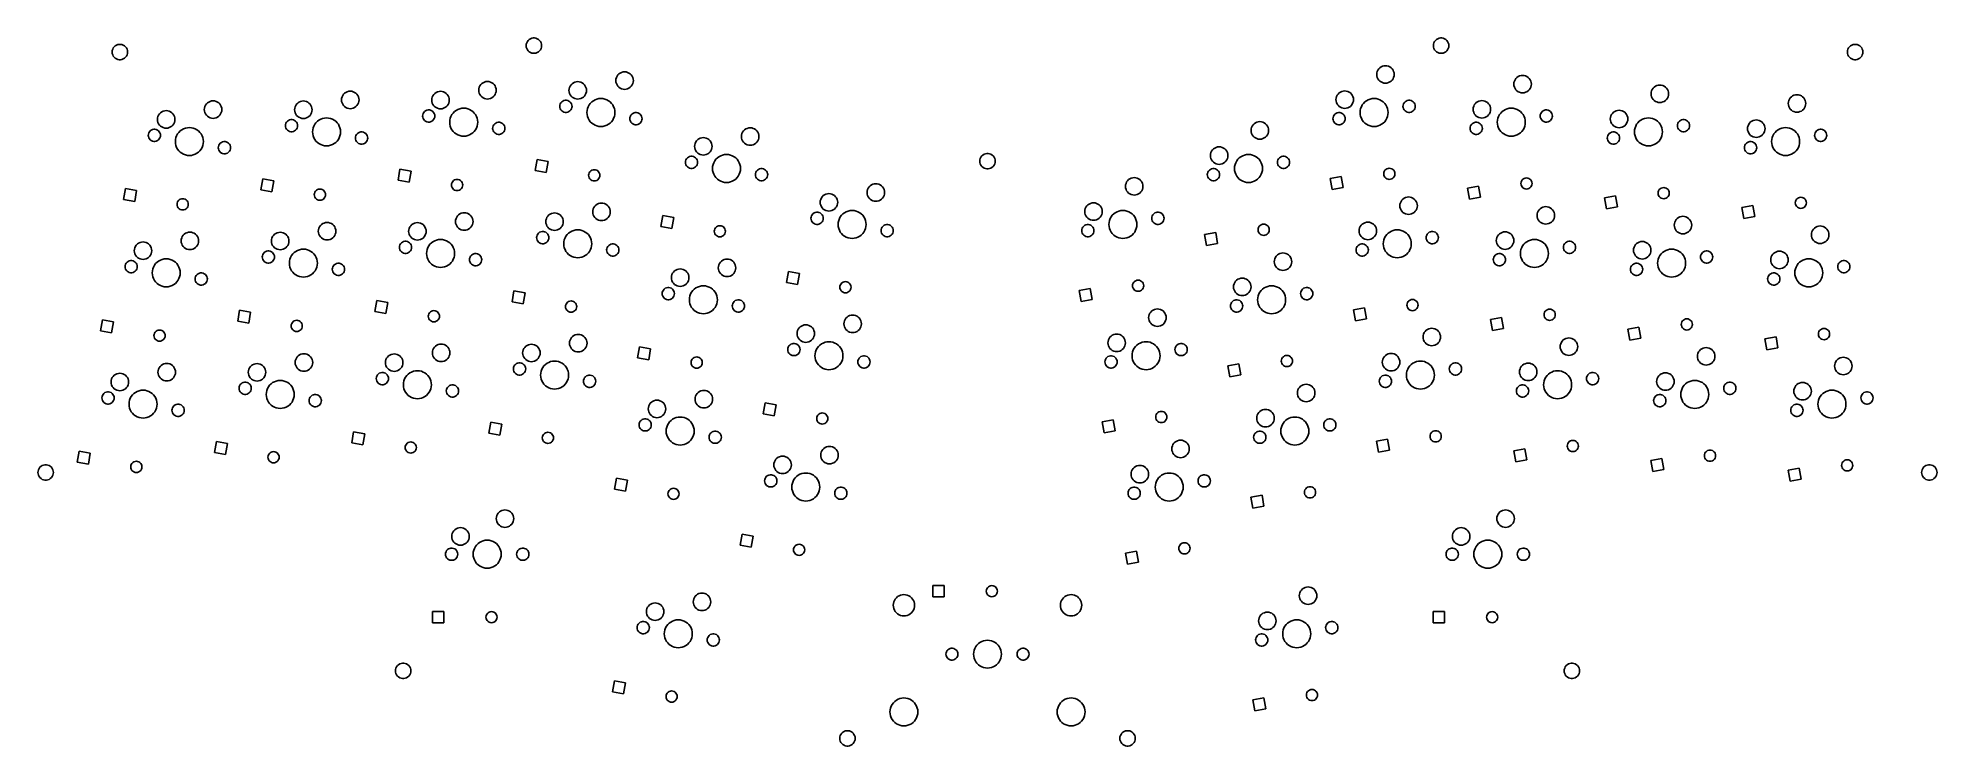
# Model space of a CAD drawing. Extents: x 71 to 343, y -193 to -92.
import ezdxf

# ---------------------------------------------------------------- set-up
doc = ezdxf.new("R2010")
doc.units = 0
doc.layers.add('BLACK', color=7, linetype='CONTINUOUS')

msp = doc.modelspace()

# ---------------------------------------------------------------- linework, layer by layer
at = {"layer": 'BLACK', "linetype": 'CONTINUOUS'}
for p, q in [((141.214, -92.3126), (141.305, -92.1309)), ((141.305, -92.1309), (141.427, -91.9689)), ((141.427, -91.9689), (141.577, -91.8322)), ((141.577, -91.8322), (141.75, -91.7253)), ((141.75, -91.7253), (141.939, -91.652)), ((141.939, -91.652), (142.139, -91.6147)), ((142.139, -91.6147), (142.341, -91.6147)), ((142.341, -91.6147), (142.541, -91.652)), ((142.541, -91.652), (142.73, -91.7253)), ((142.73, -91.7253), (142.903, -91.8322)), ((142.903, -91.8322), (143.053, -91.9689)), ((143.053, -91.9689), (143.175, -92.1309)), ((143.175, -92.1309), (143.266, -92.3126)), ((270.754, -92.3126), (270.845, -92.1309)), ((270.845, -92.1309), (270.967, -91.9689)), ((270.967, -91.9689), (271.117, -91.8322)), ((271.117, -91.8322), (271.29, -91.7253)), ((271.29, -91.7253), (271.479, -91.652)), ((271.479, -91.652), (271.679, -91.6147)), ((271.679, -91.6147), (271.881, -91.6147)), ((271.881, -91.6147), (272.081, -91.652)), ((272.081, -91.652), (272.27, -91.7253)), ((272.27, -91.7253), (272.443, -91.8322)), ((272.443, -91.8322), (272.593, -91.9689)), ((272.593, -91.9689), (272.715, -92.1309)), ((272.715, -92.1309), (272.806, -92.3126)), ((82.0238, -93.6292), (82.0426, -93.4271)), ((82.0426, -93.8314), (82.0238, -93.6292)), ((82.0426, -93.4271), (82.0981, -93.2319)), ((82.0981, -94.0266), (82.0426, -93.8314)), ((82.0981, -93.2319), (82.1886, -93.0502)), ((82.1886, -94.2083), (82.0981, -94.0266)), ((82.1886, -93.0502), (82.3109, -92.8882)), ((82.3109, -94.3703), (82.1886, -94.2083)), ((82.3109, -92.8882), (82.4609, -92.7514)), ((82.4609, -94.507), (82.3109, -94.3703)), ((82.4609, -92.7514), (82.6335, -92.6445)), ((82.6335, -94.6139), (82.4609, -94.507)), ((82.6335, -92.6445), (82.8228, -92.5712)), ((82.8228, -94.6872), (82.6335, -94.6139)), ((82.8228, -92.5712), (83.0223, -92.5339)), ((83.0223, -94.7245), (82.8228, -94.6872)), ((83.0223, -92.5339), (83.2253, -92.5339)), ((83.2253, -94.7245), (83.0223, -94.7245)), ((83.2253, -92.5339), (83.4249, -92.5712)), ((83.4249, -94.6872), (83.2253, -94.7245)), ((83.4249, -92.5712), (83.6141, -92.6445)), ((83.6141, -94.6139), (83.4249, -94.6872)), ((83.6141, -92.6445), (83.7867, -92.7514)), ((83.7867, -94.507), (83.6141, -94.6139)), ((83.7867, -92.7514), (83.9367, -92.8882)), ((83.9367, -94.3703), (83.7867, -94.507)), ((83.9367, -92.8882), (84.0591, -93.0502)), ((84.0591, -94.2083), (83.9367, -94.3703)), ((84.0591, -93.0502), (84.1496, -93.2319)), ((84.1496, -94.0266), (84.0591, -94.2083)), ((84.1496, -93.2319), (84.2051, -93.4271)), ((84.2051, -93.8314), (84.1496, -94.0266)), ((84.2051, -93.4271), (84.2238, -93.6292)), ((84.2238, -93.6292), (84.2051, -93.8314)), ((141.14, -92.71), (141.159, -92.5079)), ((141.159, -92.9121), (141.14, -92.71)), ((141.159, -92.5079), (141.214, -92.3126)), ((141.214, -93.1074), (141.159, -92.9121)), ((141.305, -93.2891), (141.214, -93.1074)), ((141.427, -93.4511), (141.305, -93.2891)), ((141.577, -93.5878), (141.427, -93.4511)), ((141.75, -93.6947), (141.577, -93.5878)), ((141.939, -93.768), (141.75, -93.6947)), ((142.139, -93.8053), (141.939, -93.768)), ((142.341, -93.8053), (142.139, -93.8053)), ((142.541, -93.768), (142.341, -93.8053)), ((142.73, -93.6947), (142.541, -93.768)), ((142.903, -93.5878), (142.73, -93.6947)), ((143.053, -93.4511), (142.903, -93.5878)), ((143.175, -93.2891), (143.053, -93.4511)), ((143.266, -93.1074), (143.175, -93.2891)), ((143.266, -92.3126), (143.321, -92.5079)), ((143.321, -92.9121), (143.266, -93.1074)), ((143.321, -92.5079), (143.34, -92.71)), ((143.34, -92.71), (143.321, -92.9121)), ((270.68, -92.71), (270.699, -92.5079)), ((270.699, -92.9121), (270.68, -92.71)), ((270.699, -92.5079), (270.754, -92.3126)), ((270.754, -93.1074), (270.699, -92.9121)), ((270.845, -93.2891), (270.754, -93.1074)), ((270.967, -93.4511), (270.845, -93.2891)), ((271.117, -93.5878), (270.967, -93.4511)), ((271.29, -93.6947), (271.117, -93.5878)), ((271.479, -93.768), (271.29, -93.6947)), ((271.679, -93.8053), (271.479, -93.768)), ((271.881, -93.8053), (271.679, -93.8053)), ((272.081, -93.768), (271.881, -93.8053)), ((272.27, -93.6947), (272.081, -93.768)), ((272.443, -93.5878), (272.27, -93.6947)), ((272.593, -93.4511), (272.443, -93.5878)), ((272.715, -93.2891), (272.593, -93.4511)), ((272.806, -93.1074), (272.715, -93.2891)), ((272.806, -92.3126), (272.861, -92.5079)), ((272.861, -92.9121), (272.806, -93.1074)), ((272.861, -92.5079), (272.88, -92.71)), ((272.88, -92.71), (272.861, -92.9121)), ((329.796, -93.6292), (329.815, -93.4271)), ((329.815, -93.8314), (329.796, -93.6292)), ((329.815, -93.4271), (329.87, -93.2319)), ((329.87, -94.0266), (329.815, -93.8314)), ((329.87, -93.2319), (329.961, -93.0502)), ((329.961, -94.2083), (329.87, -94.0266)), ((329.961, -93.0502), (330.083, -92.8882)), ((330.083, -94.3703), (329.961, -94.2083)), ((330.083, -92.8882), (330.233, -92.7514)), ((330.233, -94.507), (330.083, -94.3703)), ((330.233, -92.7514), (330.406, -92.6445)), ((330.406, -94.6139), (330.233, -94.507)), ((330.406, -92.6445), (330.595, -92.5712)), ((330.595, -94.6872), (330.406, -94.6139)), ((330.595, -92.5712), (330.795, -92.5339)), ((330.795, -94.7245), (330.595, -94.6872)), ((330.795, -92.5339), (330.998, -92.5339)), ((330.998, -94.7245), (330.795, -94.7245)), ((330.998, -92.5339), (331.197, -92.5712)), ((331.197, -94.6872), (330.998, -94.7245)), ((331.197, -92.5712), (331.386, -92.6445)), ((331.386, -94.6139), (331.197, -94.6872)), ((331.386, -92.6445), (331.559, -92.7514)), ((331.559, -94.507), (331.386, -94.6139)), ((331.559, -92.7514), (331.709, -92.8882)), ((331.709, -94.3703), (331.559, -94.507)), ((331.709, -92.8882), (331.831, -93.0502)), ((331.831, -94.2083), (331.709, -94.3703)), ((331.831, -93.0502), (331.922, -93.2319)), ((331.922, -94.0266), (331.831, -94.2083)), ((331.922, -93.2319), (331.977, -93.4271)), ((331.977, -93.8314), (331.922, -94.0266)), ((331.977, -93.4271), (331.996, -93.6292)), ((331.996, -93.6292), (331.977, -93.8314)), ((153.944, -97.7081), (153.963, -97.4911)), ((153.963, -97.4911), (154.02, -97.2806)), ((154.02, -97.2806), (154.112, -97.0831)), ((154.112, -97.0831), (154.237, -96.9047)), ((154.237, -96.9047), (154.391, -96.7506)), ((154.391, -96.7506), (154.569, -96.6256)), ((154.569, -96.6256), (154.767, -96.5335)), ((154.767, -96.5335), (154.977, -96.4771)), ((154.977, -96.4771), (155.194, -96.4581)), ((155.194, -96.4581), (155.411, -96.4771)), ((155.411, -96.4771), (155.622, -96.5335)), ((155.622, -96.5335), (155.819, -96.6256)), ((155.819, -96.6256), (155.998, -96.7506)), ((155.998, -96.7506), (156.152, -96.9047)), ((156.152, -96.9047), (156.277, -97.0831)), ((156.277, -97.0831), (156.369, -97.2806)), ((156.369, -97.2806), (156.425, -97.4911)), ((156.425, -97.4911), (156.444, -97.7081)), ((262.578, -96.826), (262.597, -96.6089)), ((262.597, -97.0431), (262.578, -96.826)), ((262.597, -96.6089), (262.654, -96.3985)), ((262.654, -97.2535), (262.597, -97.0431)), ((262.654, -96.3985), (262.746, -96.201)), ((262.746, -97.451), (262.654, -97.2535)), ((262.746, -96.201), (262.871, -96.0225)), ((262.871, -97.6295), (262.746, -97.451)), ((262.871, -96.0225), (263.025, -95.8684)), ((263.025, -95.8684), (263.203, -95.7435)), ((263.203, -95.7435), (263.401, -95.6514)), ((263.401, -95.6514), (263.611, -95.595)), ((263.611, -95.595), (263.828, -95.576)), ((263.828, -95.576), (264.045, -95.595)), ((264.045, -95.595), (264.256, -95.6514)), ((264.256, -95.6514), (264.453, -95.7435)), ((264.453, -95.7435), (264.632, -95.8684)), ((264.632, -95.8684), (264.786, -96.0225)), ((264.786, -96.0225), (264.911, -96.201)), ((264.911, -97.451), (264.786, -97.6295)), ((264.911, -96.201), (265.003, -96.3985)), ((265.003, -97.2535), (264.911, -97.451)), ((265.003, -96.3985), (265.059, -96.6089)), ((265.059, -97.0431), (265.003, -97.2535)), ((265.059, -96.6089), (265.078, -96.826)), ((265.078, -96.826), (265.059, -97.0431)), ((282.241, -97.7806), (282.333, -97.5832)), ((282.333, -97.5832), (282.458, -97.4047)), ((282.458, -97.4047), (282.613, -97.2506)), ((282.613, -97.2506), (282.791, -97.1256)), ((282.791, -97.1256), (282.988, -97.0335)), ((282.988, -97.0335), (283.199, -96.9771)), ((283.199, -96.9771), (283.416, -96.9582)), ((283.416, -96.9582), (283.633, -96.9771)), ((283.633, -96.9771), (283.844, -97.0335)), ((283.844, -97.0335), (284.041, -97.1256)), ((284.041, -97.1256), (284.219, -97.2506)), ((284.219, -97.2506), (284.374, -97.4047)), ((284.374, -97.4047), (284.499, -97.5832)), ((284.499, -97.5832), (284.591, -97.7806)), ((114.769, -100.472), (114.788, -100.255)), ((114.788, -100.255), (114.845, -100.045)), ((114.845, -100.045), (114.937, -99.8474)), ((114.937, -99.8474), (115.062, -99.6689)), ((115.062, -99.6689), (115.216, -99.5149)), ((115.216, -99.5149), (115.394, -99.3899)), ((115.394, -99.3899), (115.592, -99.2978)), ((115.592, -99.2978), (115.802, -99.2414)), ((115.802, -99.2414), (116.019, -99.2224)), ((116.019, -99.2224), (116.236, -99.2414)), ((116.236, -99.2414), (116.447, -99.2978)), ((116.447, -99.2978), (116.644, -99.3899)), ((116.644, -99.3899), (116.823, -99.5149)), ((116.823, -99.5149), (116.977, -99.6689)), ((116.977, -99.6689), (117.102, -99.8474)), ((117.102, -99.8474), (117.194, -100.045)), ((117.194, -100.045), (117.25, -100.255)), ((117.25, -100.255), (117.269, -100.472)), ((127.662, -100.489), (127.681, -100.272)), ((127.681, -100.272), (127.738, -100.062)), ((127.738, -100.062), (127.83, -99.864)), ((127.83, -99.864), (127.955, -99.6855)), ((127.955, -99.6855), (128.109, -99.5315)), ((128.109, -99.5315), (128.287, -99.4065)), ((128.287, -99.4065), (128.485, -99.3144)), ((128.485, -99.3144), (128.695, -99.258)), ((128.695, -99.258), (128.912, -99.239)), ((128.912, -99.239), (129.129, -99.258)), ((129.129, -99.258), (129.34, -99.3144)), ((129.34, -99.3144), (129.537, -99.4065)), ((129.537, -99.4065), (129.716, -99.5315)), ((129.716, -99.5315), (129.87, -99.6855)), ((129.87, -99.6855), (129.995, -99.864)), ((129.995, -99.864), (130.087, -100.062)), ((130.087, -100.062), (130.143, -100.272)), ((130.143, -100.272), (130.162, -100.489)), ((134.357, -99.0903), (134.376, -98.8732)), ((134.376, -99.3073), (134.357, -99.0903)), ((134.376, -98.8732), (134.432, -98.6628)), ((134.432, -99.5178), (134.376, -99.3073)), ((134.432, -98.6628), (134.524, -98.4653)), ((134.524, -99.7153), (134.432, -99.5178)), ((134.524, -98.4653), (134.649, -98.2868)), ((134.649, -99.8938), (134.524, -99.7153)), ((134.649, -98.2868), (134.803, -98.1327)), ((134.803, -100.048), (134.649, -99.8938)), ((134.803, -98.1327), (134.982, -98.0078)), ((134.982, -100.173), (134.803, -100.048)), ((134.982, -98.0078), (135.179, -97.9157)), ((135.179, -100.265), (134.982, -100.173)), ((135.179, -97.9157), (135.39, -97.8593)), ((135.39, -100.321), (135.179, -100.265)), ((135.39, -97.8593), (135.607, -97.8403)), ((135.607, -100.34), (135.39, -100.321)), ((135.607, -97.8403), (135.824, -97.8593)), ((135.824, -100.321), (135.607, -100.34)), ((135.824, -97.8593), (136.034, -97.9157)), ((136.034, -100.265), (135.824, -100.321)), ((136.034, -97.9157), (136.232, -98.0078)), ((136.232, -100.173), (136.034, -100.265)), ((136.232, -98.0078), (136.41, -98.1327)), ((136.41, -100.048), (136.232, -100.173)), ((136.41, -98.1327), (136.564, -98.2868)), ((136.564, -99.8938), (136.41, -100.048)), ((136.564, -98.2868), (136.689, -98.4653)), ((136.689, -99.7153), (136.564, -99.8938)), ((136.689, -98.4653), (136.781, -98.6628)), ((136.781, -99.5178), (136.689, -99.7153)), ((136.781, -98.6628), (136.838, -98.8732)), ((136.838, -99.3073), (136.781, -99.5178)), ((136.838, -98.8732), (136.857, -99.0903)), ((136.857, -99.0903), (136.838, -99.3073)), ((147.25, -99.1069), (147.269, -98.8898)), ((147.269, -99.3239), (147.25, -99.1069)), ((147.269, -98.8898), (147.325, -98.6794)), ((147.325, -99.5344), (147.269, -99.3239)), ((147.325, -98.6794), (147.417, -98.4819)), ((147.417, -99.7319), (147.325, -99.5344)), ((147.417, -98.4819), (147.542, -98.3034)), ((147.542, -99.9104), (147.417, -99.7319)), ((147.542, -98.3034), (147.696, -98.1493)), ((147.696, -100.064), (147.542, -99.9104)), ((147.696, -98.1493), (147.875, -98.0243)), ((147.875, -100.189), (147.696, -100.064)), ((147.875, -98.0243), (148.072, -97.9323)), ((148.072, -100.281), (147.875, -100.189)), ((148.072, -97.9323), (148.283, -97.8759)), ((148.283, -100.338), (148.072, -100.281)), ((148.283, -97.8759), (148.5, -97.8569)), ((148.5, -97.8569), (148.717, -97.8759)), ((148.717, -97.8759), (148.927, -97.9323)), ((148.927, -100.281), (148.717, -100.338)), ((148.927, -97.9323), (149.125, -98.0243)), ((149.125, -100.189), (148.927, -100.281)), ((149.125, -98.0243), (149.303, -98.1493)), ((149.303, -100.064), (149.125, -100.189)), ((149.303, -98.1493), (149.457, -98.3034)), ((149.457, -99.9104), (149.303, -100.064)), ((149.457, -98.3034), (149.582, -98.4819)), ((149.582, -99.7319), (149.457, -99.9104)), ((149.582, -98.4819), (149.674, -98.6794)), ((149.674, -99.5344), (149.582, -99.7319)), ((149.674, -98.6794), (149.731, -98.8898)), ((149.731, -99.3239), (149.674, -99.5344)), ((149.731, -98.8898), (149.75, -99.1069)), ((149.75, -99.1069), (149.731, -99.3239)), ((151.247, -100.351), (151.526, -100.29)), ((151.526, -100.29), (151.811, -100.27)), ((151.811, -100.27), (152.095, -100.29)), ((152.095, -100.29), (152.374, -100.351)), ((153.963, -97.9252), (153.944, -97.7081)), ((154.02, -98.1357), (153.963, -97.9252)), ((154.112, -98.3331), (154.02, -98.1357)), ((154.237, -98.5116), (154.112, -98.3331)), ((154.391, -98.6657), (154.237, -98.5116)), ((154.569, -98.7907), (154.391, -98.6657)), ((154.767, -98.8828), (154.569, -98.7907)), ((154.977, -98.9391), (154.767, -98.8828)), ((155.194, -98.9581), (154.977, -98.9391)), ((155.411, -98.9391), (155.194, -98.9581)), ((155.622, -98.8828), (155.411, -98.9391)), ((155.819, -98.7907), (155.622, -98.8828)), ((155.998, -98.6657), (155.819, -98.7907)), ((156.152, -98.5116), (155.998, -98.6657)), ((156.277, -98.3331), (156.152, -98.5116)), ((156.369, -98.1357), (156.277, -98.3331)), ((156.425, -97.9252), (156.369, -98.1357)), ((156.444, -97.7081), (156.425, -97.9252)), ((256.766, -100.43), (256.785, -100.213)), ((256.785, -100.213), (256.841, -100.003)), ((256.841, -100.003), (256.933, -99.8051)), ((256.933, -99.8051), (257.058, -99.6266)), ((257.058, -99.6266), (257.212, -99.4725)), ((257.212, -99.4725), (257.391, -99.3475)), ((257.391, -99.3475), (257.588, -99.2555)), ((257.588, -99.2555), (257.799, -99.1991)), ((257.799, -99.1991), (258.016, -99.1801)), ((258.016, -99.1801), (258.233, -99.1991)), ((258.233, -99.1991), (258.443, -99.2555)), ((258.443, -99.2555), (258.641, -99.3475)), ((258.641, -99.3475), (258.819, -99.4725)), ((258.819, -99.4725), (258.974, -99.6266)), ((258.974, -99.6266), (259.098, -99.8051)), ((259.098, -99.8051), (259.191, -100.003)), ((259.191, -100.003), (259.247, -100.213)), ((259.247, -100.213), (259.266, -100.43)), ((261.646, -100.351), (261.925, -100.29)), ((261.925, -100.29), (262.209, -100.27)), ((262.209, -100.27), (262.494, -100.29)), ((262.494, -100.29), (262.773, -100.351)), ((263.025, -97.7836), (262.871, -97.6295)), ((263.203, -97.9085), (263.025, -97.7836)), ((263.401, -98.0006), (263.203, -97.9085)), ((263.611, -98.057), (263.401, -98.0006)), ((263.828, -98.076), (263.611, -98.057)), ((264.045, -98.057), (263.828, -98.076)), ((264.256, -98.0006), (264.045, -98.057)), ((264.453, -97.9085), (264.256, -98.0006)), ((264.632, -97.7836), (264.453, -97.9085)), ((264.786, -97.6295), (264.632, -97.7836)), ((282.166, -98.2082), (282.185, -97.9911)), ((282.185, -98.4252), (282.166, -98.2082)), ((282.185, -97.9911), (282.241, -97.7806)), ((282.241, -98.6357), (282.185, -98.4252)), ((282.333, -98.8332), (282.241, -98.6357)), ((282.458, -99.0116), (282.333, -98.8332)), ((282.613, -99.1657), (282.458, -99.0116)), ((282.791, -99.2907), (282.613, -99.1657)), ((282.988, -99.3828), (282.791, -99.2907)), ((283.199, -99.4392), (282.988, -99.3828)), ((283.416, -99.4582), (283.199, -99.4392)), ((283.633, -99.4392), (283.416, -99.4582)), ((283.844, -99.3828), (283.633, -99.4392)), ((284.041, -99.2907), (283.844, -99.3828)), ((284.219, -99.1657), (284.041, -99.2907)), ((284.374, -99.0116), (284.219, -99.1657)), ((284.499, -98.8332), (284.374, -99.0116)), ((284.591, -98.6357), (284.499, -98.8332)), ((284.591, -97.7806), (284.647, -97.9911)), ((284.647, -98.4252), (284.591, -98.6357)), ((284.647, -97.9911), (284.666, -98.2082)), ((284.666, -98.2082), (284.647, -98.4252)), ((301.754, -99.5903), (301.773, -99.3732)), ((301.773, -99.8074), (301.754, -99.5903)), ((301.773, -99.3732), (301.829, -99.1628)), ((301.829, -100.018), (301.773, -99.8074)), ((301.829, -99.1628), (301.921, -98.9653)), ((301.921, -100.215), (301.829, -100.018)), ((301.921, -98.9653), (302.046, -98.7868)), ((302.046, -100.394), (301.921, -100.215)), ((302.046, -98.7868), (302.2, -98.6327)), ((302.2, -98.6327), (302.379, -98.5078)), ((302.379, -98.5078), (302.576, -98.4157)), ((302.576, -98.4157), (302.787, -98.3593)), ((302.787, -98.3593), (303.004, -98.3403)), ((303.004, -98.3403), (303.221, -98.3593)), ((303.221, -98.3593), (303.431, -98.4157)), ((303.431, -98.4157), (303.629, -98.5078)), ((303.629, -98.5078), (303.807, -98.6327)), ((303.807, -98.6327), (303.961, -98.7868)), ((303.961, -98.7868), (304.086, -98.9653)), ((304.086, -100.215), (303.961, -100.394)), ((304.086, -98.9653), (304.178, -99.1628)), ((304.178, -100.018), (304.086, -100.215)), ((304.178, -99.1628), (304.235, -99.3732)), ((304.235, -99.8074), (304.178, -100.018)), ((304.235, -99.3732), (304.254, -99.5903)), ((304.254, -99.5903), (304.235, -99.8074)), ((321.509, -100.347), (321.634, -100.169)), ((321.634, -100.169), (321.788, -100.015)), ((321.788, -100.015), (321.966, -99.8899)), ((321.966, -99.8899), (322.164, -99.7978)), ((322.164, -99.7978), (322.374, -99.7414)), ((322.374, -99.7414), (322.591, -99.7224)), ((322.591, -99.7224), (322.808, -99.7414)), ((322.808, -99.7414), (323.019, -99.7978)), ((323.019, -99.7978), (323.216, -99.8899)), ((323.216, -99.8899), (323.395, -100.015)), ((323.395, -100.015), (323.549, -100.169)), ((323.549, -100.169), (323.674, -100.347)), ((88.487, -103.253), (88.506, -103.036)), ((88.506, -103.036), (88.5624, -102.826)), ((88.5624, -102.826), (88.6545, -102.628)), ((88.6545, -102.628), (88.7795, -102.45)), ((88.7795, -102.45), (88.9336, -102.296)), ((88.9336, -102.296), (89.112, -102.171)), ((89.112, -102.171), (89.3095, -102.079)), ((89.3095, -102.079), (89.52, -102.022)), ((89.52, -102.022), (89.737, -102.003)), ((89.737, -102.003), (89.9541, -102.022)), ((89.9541, -102.022), (90.1646, -102.079)), ((90.1646, -102.079), (90.362, -102.171)), ((90.362, -102.171), (90.5405, -102.296)), ((90.5405, -102.296), (90.6946, -102.45)), ((90.6946, -102.45), (90.8196, -102.628)), ((90.8196, -102.628), (90.9117, -102.826)), ((90.9117, -102.826), (90.968, -103.036)), ((90.968, -103.036), (90.987, -103.253)), ((95.1816, -101.855), (95.2006, -101.638)), ((95.2006, -102.072), (95.1816, -101.855)), ((95.2006, -101.638), (95.257, -101.427)), ((95.257, -102.282), (95.2006, -102.072)), ((95.257, -101.427), (95.3491, -101.23)), ((95.3491, -102.48), (95.257, -102.282)), ((95.3491, -101.23), (95.4741, -101.051)), ((95.4741, -102.658), (95.3491, -102.48)), ((95.4741, -101.051), (95.6281, -100.897)), ((95.6281, -102.812), (95.4741, -102.658)), ((95.6281, -100.897), (95.8066, -100.772)), ((95.8066, -102.937), (95.6281, -102.812)), ((95.8066, -100.772), (96.0041, -100.68)), ((96.0041, -103.029), (95.8066, -102.937)), ((96.0041, -100.68), (96.2146, -100.624)), ((96.2146, -103.086), (96.0041, -103.029)), ((96.2146, -100.624), (96.4316, -100.605)), ((96.4316, -100.605), (96.6487, -100.624)), ((96.6487, -100.624), (96.8592, -100.68)), ((96.8592, -103.029), (96.6487, -103.086)), ((96.8592, -100.68), (97.0566, -100.772)), ((97.0566, -102.937), (96.8592, -103.029)), ((97.0566, -100.772), (97.2351, -100.897)), ((97.2351, -102.812), (97.0566, -102.937)), ((97.2351, -100.897), (97.3892, -101.051)), ((97.3892, -102.658), (97.2351, -102.812)), ((97.3892, -101.051), (97.5142, -101.23)), ((97.5142, -102.48), (97.3892, -102.658)), ((97.5142, -101.23), (97.6062, -101.427)), ((97.6062, -102.282), (97.5142, -102.48)), ((97.6062, -101.427), (97.6626, -101.638)), ((97.6626, -102.072), (97.6062, -102.282)), ((97.6626, -101.638), (97.6816, -101.855)), ((97.6816, -101.855), (97.6626, -102.072)), ((108.075, -101.871), (108.094, -101.654)), ((108.094, -102.088), (108.075, -101.871)), ((108.094, -101.654), (108.15, -101.444)), ((108.15, -102.299), (108.094, -102.088)), ((108.15, -101.444), (108.242, -101.246)), ((108.242, -102.496), (108.15, -102.299)), ((108.242, -101.246), (108.367, -101.068)), ((108.367, -102.675), (108.242, -102.496)), ((108.367, -101.068), (108.521, -100.914)), ((108.521, -102.829), (108.367, -102.675)), ((108.521, -100.914), (108.7, -100.789)), ((108.7, -102.954), (108.521, -102.829)), ((108.7, -100.789), (108.897, -100.697)), ((108.897, -103.046), (108.7, -102.954)), ((108.897, -100.697), (109.108, -100.64)), ((109.108, -100.64), (109.325, -100.621)), ((109.325, -100.621), (109.542, -100.64)), ((109.542, -100.64), (109.752, -100.697)), ((109.752, -100.697), (109.95, -100.789)), ((109.95, -102.954), (109.752, -103.046)), ((109.95, -100.789), (110.128, -100.914)), ((110.128, -102.829), (109.95, -102.954)), ((110.128, -100.914), (110.282, -101.068)), ((110.282, -102.675), (110.128, -102.829)), ((110.282, -101.068), (110.407, -101.246)), ((110.407, -102.496), (110.282, -102.675)), ((110.407, -101.246), (110.499, -101.444)), ((110.499, -102.299), (110.407, -102.496)), ((110.499, -101.444), (110.556, -101.654)), ((110.556, -102.088), (110.499, -102.299)), ((110.556, -101.654), (110.575, -101.871)), ((110.575, -101.871), (110.556, -102.088)), ((112.351, -103.055), (112.636, -103.034)), ((112.636, -103.034), (112.92, -103.055)), ((114.788, -100.689), (114.769, -100.472)), ((114.845, -100.9), (114.788, -100.689)), ((114.937, -101.097), (114.845, -100.9)), ((115.062, -101.276), (114.937, -101.097)), ((115.216, -101.43), (115.062, -101.276)), ((115.394, -101.555), (115.216, -101.43)), ((115.592, -101.647), (115.394, -101.555)), ((115.802, -101.703), (115.592, -101.647)), ((116.019, -101.722), (115.802, -101.703)), ((116.236, -101.703), (116.019, -101.722)), ((116.447, -101.647), (116.236, -101.703)), ((116.644, -101.555), (116.447, -101.647)), ((116.823, -101.43), (116.644, -101.555)), ((116.977, -101.276), (116.823, -101.43)), ((117.102, -101.097), (116.977, -101.276)), ((117.194, -100.9), (117.102, -101.097)), ((117.25, -100.689), (117.194, -100.9)), ((117.269, -100.472), (117.25, -100.689)), ((126.345, -102.77), (126.365, -102.588)), ((126.365, -102.952), (126.345, -102.77)), ((126.365, -102.588), (126.421, -102.414)), ((126.421, -103.126), (126.365, -102.952)), ((126.421, -102.414), (126.513, -102.256)), ((126.513, -102.256), (126.635, -102.12)), ((126.635, -102.12), (126.783, -102.012)), ((126.783, -102.012), (126.95, -101.938)), ((126.95, -101.938), (127.129, -101.9)), ((127.129, -101.9), (127.312, -101.9)), ((127.312, -101.9), (127.491, -101.938)), ((127.491, -101.938), (127.658, -102.012)), ((127.658, -102.012), (127.806, -102.12)), ((127.681, -100.706), (127.662, -100.489)), ((127.738, -100.917), (127.681, -100.706)), ((127.83, -101.114), (127.738, -100.917)), ((127.806, -102.12), (127.928, -102.256)), ((127.955, -101.293), (127.83, -101.114)), ((127.928, -102.256), (128.02, -102.414)), ((128.109, -101.447), (127.955, -101.293)), ((128.02, -102.414), (128.076, -102.588)), ((128.076, -102.952), (128.02, -103.126)), ((128.076, -102.588), (128.095, -102.77)), ((128.095, -102.77), (128.076, -102.952)), ((128.287, -101.572), (128.109, -101.447)), ((128.485, -101.664), (128.287, -101.572)), ((128.695, -101.72), (128.485, -101.664)), ((128.912, -101.739), (128.695, -101.72)), ((129.129, -101.72), (128.912, -101.739)), ((129.34, -101.664), (129.129, -101.72)), ((129.537, -101.572), (129.34, -101.664)), ((129.716, -101.447), (129.537, -101.572)), ((129.87, -101.293), (129.716, -101.447)), ((129.995, -101.114), (129.87, -101.293)), ((130.087, -100.917), (129.995, -101.114)), ((130.143, -100.706), (130.087, -100.917)), ((130.162, -100.489), (130.143, -100.706)), ((130.304, -103.089), (130.404, -102.821)), ((130.404, -102.821), (130.541, -102.571)), ((130.541, -102.571), (130.712, -102.342)), ((130.712, -102.342), (130.914, -102.141)), ((130.914, -102.141), (131.142, -101.97)), ((131.142, -101.97), (131.392, -101.833)), ((131.392, -101.833), (131.66, -101.733)), ((131.66, -101.733), (131.939, -101.672)), ((131.939, -101.672), (132.223, -101.652)), ((132.223, -101.652), (132.508, -101.672)), ((132.508, -101.672), (132.787, -101.733)), ((132.787, -101.733), (133.054, -101.833)), ((133.054, -101.833), (133.305, -101.97)), ((133.305, -101.97), (133.533, -102.141)), ((133.533, -102.141), (133.735, -102.342)), ((133.735, -102.342), (133.906, -102.571)), ((133.906, -102.571), (134.043, -102.821)), ((134.043, -102.821), (134.142, -103.089)), ((145.933, -101.388), (145.952, -101.206)), ((145.952, -101.57), (145.933, -101.388)), ((145.952, -101.206), (146.009, -101.032)), ((146.009, -101.744), (145.952, -101.57)), ((146.009, -101.032), (146.1, -100.873)), ((146.1, -101.902), (146.009, -101.744)), ((146.1, -100.873), (146.223, -100.738)), ((146.223, -102.038), (146.1, -101.902)), ((146.223, -100.738), (146.371, -100.63)), ((146.371, -102.146), (146.223, -102.038)), ((146.371, -100.63), (146.538, -100.556)), ((146.538, -102.22), (146.371, -102.146)), ((146.538, -100.556), (146.717, -100.518)), ((146.717, -102.258), (146.538, -102.22)), ((146.717, -100.518), (146.899, -100.518)), ((146.899, -102.258), (146.717, -102.258)), ((146.899, -100.518), (147.078, -100.556)), ((147.078, -102.22), (146.899, -102.258)), ((147.078, -100.556), (147.246, -100.63)), ((147.246, -102.146), (147.078, -102.22)), ((147.246, -100.63), (147.394, -100.738)), ((147.394, -102.038), (147.246, -102.146)), ((147.394, -100.738), (147.516, -100.873)), ((147.516, -101.902), (147.394, -102.038)), ((147.516, -100.873), (147.607, -101.032)), ((147.607, -101.744), (147.516, -101.902)), ((147.607, -101.032), (147.664, -101.206)), ((147.664, -101.57), (147.607, -101.744)), ((147.664, -101.206), (147.683, -101.388)), ((147.683, -101.388), (147.664, -101.57)), ((148.5, -100.357), (148.283, -100.338)), ((148.717, -100.338), (148.5, -100.357)), ((149.811, -102.27), (149.831, -101.985)), ((149.831, -102.555), (149.811, -102.27)), ((149.831, -101.985), (149.892, -101.706)), ((149.892, -102.833), (149.831, -102.555)), ((149.892, -101.706), (149.992, -101.439)), ((149.992, -103.101), (149.892, -102.833)), ((149.992, -101.439), (150.128, -101.189)), ((150.128, -101.189), (150.299, -100.96)), ((150.299, -100.96), (150.501, -100.758)), ((150.501, -100.758), (150.73, -100.587)), ((150.73, -100.587), (150.98, -100.451)), ((150.98, -100.451), (151.247, -100.351)), ((152.374, -100.351), (152.642, -100.451)), ((152.642, -100.451), (152.892, -100.587)), ((152.892, -100.587), (153.121, -100.758)), ((153.121, -100.758), (153.322, -100.96)), ((153.322, -100.96), (153.493, -101.189)), ((153.493, -101.189), (153.63, -101.439)), ((153.63, -101.439), (153.73, -101.706)), ((153.73, -102.833), (153.63, -103.101)), ((153.73, -101.706), (153.79, -101.985)), ((153.79, -102.555), (153.73, -102.833)), ((153.79, -101.985), (153.811, -102.27)), ((153.811, -102.27), (153.79, -102.555)), ((155.939, -103.152), (155.958, -102.97)), ((155.958, -102.97), (156.014, -102.796)), ((156.014, -102.796), (156.106, -102.638)), ((156.106, -102.638), (156.228, -102.502)), ((156.228, -102.502), (156.376, -102.394)), ((156.376, -102.394), (156.543, -102.32)), ((156.543, -102.32), (156.722, -102.282)), ((156.722, -102.282), (156.905, -102.282)), ((156.905, -102.282), (157.084, -102.32)), ((157.084, -102.32), (157.251, -102.394)), ((157.251, -102.394), (157.399, -102.502)), ((157.399, -102.502), (157.522, -102.638)), ((157.522, -102.638), (157.613, -102.796)), ((157.613, -102.796), (157.67, -102.97)), ((157.67, -102.97), (157.689, -103.152)), ((256.331, -103.152), (256.35, -102.97)), ((256.35, -102.97), (256.407, -102.796)), ((256.407, -102.796), (256.498, -102.638)), ((256.498, -102.638), (256.621, -102.502)), ((256.621, -102.502), (256.769, -102.394)), ((256.785, -100.647), (256.766, -100.43)), ((256.769, -102.394), (256.936, -102.32)), ((256.841, -100.858), (256.785, -100.647)), ((256.933, -101.055), (256.841, -100.858)), ((257.058, -101.234), (256.933, -101.055)), ((256.936, -102.32), (257.115, -102.282)), ((257.212, -101.388), (257.058, -101.234)), ((257.115, -102.282), (257.298, -102.282)), ((257.391, -101.513), (257.212, -101.388)), ((257.298, -102.282), (257.477, -102.32)), ((257.588, -101.605), (257.391, -101.513)), ((257.477, -102.32), (257.644, -102.394)), ((257.799, -101.661), (257.588, -101.605)), ((257.644, -102.394), (257.792, -102.502)), ((257.792, -102.502), (257.914, -102.638)), ((258.016, -101.68), (257.799, -101.661)), ((257.914, -102.638), (258.006, -102.796)), ((258.006, -102.796), (258.062, -102.97)), ((258.233, -101.661), (258.016, -101.68)), ((258.062, -102.97), (258.081, -103.152)), ((258.443, -101.605), (258.233, -101.661)), ((258.641, -101.513), (258.443, -101.605)), ((258.819, -101.388), (258.641, -101.513)), ((258.974, -101.234), (258.819, -101.388)), ((259.098, -101.055), (258.974, -101.234)), ((259.191, -100.858), (259.098, -101.055)), ((259.247, -100.647), (259.191, -100.858)), ((259.266, -100.43), (259.247, -100.647)), ((260.209, -102.27), (260.23, -101.985)), ((260.23, -102.555), (260.209, -102.27)), ((260.23, -101.985), (260.29, -101.706)), ((260.29, -102.833), (260.23, -102.555)), ((260.29, -101.706), (260.39, -101.439)), ((260.39, -103.101), (260.29, -102.833)), ((260.39, -101.439), (260.527, -101.189)), ((260.527, -101.189), (260.698, -100.96)), ((260.698, -100.96), (260.899, -100.758)), ((260.899, -100.758), (261.128, -100.587)), ((261.128, -100.587), (261.378, -100.451)), ((261.378, -100.451), (261.646, -100.351)), ((262.773, -100.351), (263.04, -100.451)), ((263.04, -100.451), (263.29, -100.587)), ((263.29, -100.587), (263.519, -100.758)), ((263.519, -100.758), (263.721, -100.96)), ((263.721, -100.96), (263.892, -101.189)), ((263.892, -101.189), (264.028, -101.439)), ((264.028, -101.439), (264.128, -101.706)), ((264.128, -102.833), (264.028, -103.101)), ((264.128, -101.706), (264.189, -101.985)), ((264.189, -102.555), (264.128, -102.833)), ((264.189, -101.985), (264.209, -102.27)), ((264.209, -102.27), (264.189, -102.555)), ((266.337, -101.388), (266.356, -101.206)), ((266.356, -101.57), (266.337, -101.388)), ((266.356, -101.206), (266.413, -101.032)), ((266.413, -101.744), (266.356, -101.57)), ((266.413, -101.032), (266.504, -100.873)), ((266.504, -101.902), (266.413, -101.744)), ((266.504, -100.873), (266.626, -100.738)), ((266.626, -102.038), (266.504, -101.902)), ((266.626, -100.738), (266.774, -100.63)), ((266.774, -102.146), (266.626, -102.038)), ((266.774, -100.63), (266.942, -100.556)), ((266.942, -102.22), (266.774, -102.146)), ((266.942, -100.556), (267.121, -100.518)), ((267.121, -102.258), (266.942, -102.22)), ((267.121, -100.518), (267.303, -100.518)), ((267.303, -102.258), (267.121, -102.258)), ((267.303, -100.518), (267.482, -100.556)), ((267.482, -102.22), (267.303, -102.258)), ((267.482, -100.556), (267.649, -100.63)), ((267.649, -102.146), (267.482, -102.22)), ((267.649, -100.63), (267.797, -100.738)), ((267.797, -102.038), (267.649, -102.146)), ((267.797, -100.738), (267.92, -100.873)), ((267.92, -101.902), (267.797, -102.038)), ((267.92, -100.873), (268.011, -101.032)), ((268.011, -101.744), (267.92, -101.902)), ((268.011, -101.032), (268.068, -101.206)), ((268.068, -101.57), (268.011, -101.744)), ((268.068, -101.206), (268.087, -101.388)), ((268.087, -101.388), (268.068, -101.57)), ((276.354, -101.812), (276.373, -101.595)), ((276.373, -102.029), (276.354, -101.812)), ((276.373, -101.595), (276.429, -101.385)), ((276.429, -102.24), (276.373, -102.029)), ((276.429, -101.385), (276.521, -101.187)), ((276.521, -102.437), (276.429, -102.24)), ((276.521, -101.187), (276.646, -101.009)), ((276.646, -102.616), (276.521, -102.437)), ((276.646, -101.009), (276.8, -100.855)), ((276.8, -102.77), (276.646, -102.616)), ((276.8, -100.855), (276.979, -100.73)), ((276.979, -102.895), (276.8, -102.77)), ((276.979, -100.73), (277.176, -100.638)), ((277.176, -102.987), (276.979, -102.895)), ((277.176, -100.638), (277.386, -100.581)), ((277.386, -103.043), (277.176, -102.987)), ((277.386, -100.581), (277.604, -100.562)), ((277.604, -100.562), (277.821, -100.581)), ((277.821, -100.581), (278.031, -100.638)), ((278.031, -102.987), (277.821, -103.043)), ((278.031, -100.638), (278.229, -100.73)), ((278.229, -102.895), (278.031, -102.987)), ((278.229, -100.73), (278.407, -100.855)), ((278.407, -102.77), (278.229, -102.895)), ((278.407, -100.855), (278.561, -101.009)), ((278.561, -102.616), (278.407, -102.77)), ((278.561, -101.009), (278.686, -101.187)), ((278.686, -102.437), (278.561, -102.616)), ((278.686, -101.187), (278.778, -101.385)), ((278.778, -102.24), (278.686, -102.437)), ((278.778, -101.385), (278.835, -101.595)), ((278.835, -102.029), (278.778, -102.24)), ((278.835, -101.595), (278.854, -101.812)), ((278.854, -101.812), (278.835, -102.029)), ((279.878, -103.089), (279.977, -102.821)), ((279.977, -102.821), (280.114, -102.571)), ((280.114, -102.571), (280.285, -102.342)), ((280.285, -102.342), (280.487, -102.141)), ((280.487, -102.141), (280.715, -101.97)), ((280.715, -101.97), (280.966, -101.833)), ((280.966, -101.833), (281.233, -101.733)), ((281.233, -101.733), (281.512, -101.672)), ((281.512, -101.672), (281.797, -101.652)), ((281.797, -101.652), (282.081, -101.672)), ((282.081, -101.672), (282.36, -101.733)), ((282.36, -101.733), (282.628, -101.833)), ((282.628, -101.833), (282.878, -101.97)), ((282.878, -101.97), (283.106, -102.141)), ((283.106, -102.141), (283.308, -102.342)), ((283.308, -102.342), (283.479, -102.571)), ((283.479, -102.571), (283.616, -102.821)), ((283.616, -102.821), (283.716, -103.089)), ((285.925, -102.77), (285.944, -102.588)), ((285.944, -102.952), (285.925, -102.77)), ((285.944, -102.588), (286, -102.414)), ((286, -103.126), (285.944, -102.952)), ((286, -102.414), (286.092, -102.256)), ((286.092, -102.256), (286.214, -102.12)), ((286.214, -102.12), (286.362, -102.012)), ((286.362, -102.012), (286.529, -101.938)), ((286.529, -101.938), (286.708, -101.9)), ((286.708, -101.9), (286.891, -101.9)), ((286.891, -101.9), (287.07, -101.938)), ((287.07, -101.938), (287.237, -102.012)), ((287.237, -102.012), (287.385, -102.12)), ((287.385, -102.12), (287.507, -102.256)), ((287.507, -102.256), (287.599, -102.414)), ((287.599, -102.414), (287.655, -102.588)), ((287.655, -102.952), (287.599, -103.126)), ((287.655, -102.588), (287.675, -102.77)), ((287.675, -102.77), (287.655, -102.952)), ((295.941, -103.194), (295.96, -102.977)), ((295.96, -102.977), (296.017, -102.767)), ((296.017, -102.767), (296.109, -102.569)), ((296.109, -102.569), (296.234, -102.391)), ((296.234, -102.391), (296.388, -102.237)), ((296.388, -102.237), (296.566, -102.112)), ((296.566, -102.112), (296.764, -102.02)), ((296.764, -102.02), (296.974, -101.963)), ((296.974, -101.963), (297.191, -101.944)), ((297.191, -101.944), (297.408, -101.963)), ((297.408, -101.963), (297.619, -102.02)), ((297.619, -102.02), (297.816, -102.112)), ((297.816, -102.112), (297.995, -102.237)), ((297.995, -102.237), (298.149, -102.391)), ((298.149, -102.391), (298.274, -102.569)), ((298.274, -102.569), (298.366, -102.767)), ((298.366, -102.767), (298.422, -102.977)), ((298.422, -102.977), (298.441, -103.194)), ((301.1, -103.055), (301.384, -103.034)), ((301.384, -103.034), (301.669, -103.055)), ((302.2, -100.548), (302.046, -100.394)), ((302.379, -100.673), (302.2, -100.548)), ((302.576, -100.765), (302.379, -100.673)), ((302.787, -100.821), (302.576, -100.765)), ((303.004, -100.84), (302.787, -100.821)), ((303.221, -100.821), (303.004, -100.84)), ((303.431, -100.765), (303.221, -100.821)), ((303.629, -100.673), (303.431, -100.765)), ((303.807, -100.548), (303.629, -100.673)), ((303.961, -100.394), (303.807, -100.548)), ((321.341, -100.972), (321.36, -100.755)), ((321.36, -101.19), (321.341, -100.972)), ((321.36, -100.755), (321.417, -100.545)), ((321.417, -101.4), (321.36, -101.19)), ((321.417, -100.545), (321.509, -100.347)), ((321.509, -101.597), (321.417, -101.4)), ((321.634, -101.776), (321.509, -101.597)), ((321.788, -101.93), (321.634, -101.776)), ((321.966, -102.055), (321.788, -101.93)), ((322.164, -102.147), (321.966, -102.055)), ((322.374, -102.203), (322.164, -102.147)), ((322.591, -102.222), (322.374, -102.203)), ((322.808, -102.203), (322.591, -102.222)), ((323.019, -102.147), (322.808, -102.203)), ((323.216, -102.055), (323.019, -102.147)), ((323.395, -101.93), (323.216, -102.055)), ((323.549, -101.776), (323.395, -101.93)), ((323.674, -101.597), (323.549, -101.776)), ((323.674, -100.347), (323.766, -100.545)), ((323.766, -101.4), (323.674, -101.597)), ((323.766, -100.545), (323.822, -100.755)), ((323.822, -101.19), (323.766, -101.4)), ((323.822, -100.755), (323.841, -100.972)), ((323.841, -100.972), (323.822, -101.19)), ((87.1703, -105.534), (87.1894, -105.352)), ((87.1894, -105.716), (87.1703, -105.534)), ((87.1894, -105.352), (87.2459, -105.178)), ((87.2459, -105.89), (87.1894, -105.716)), ((87.2459, -105.178), (87.3374, -105.02)), ((87.3374, -105.02), (87.4598, -104.884)), ((87.4598, -104.884), (87.6078, -104.776)), ((87.6078, -104.776), (87.7749, -104.702)), ((87.7749, -104.702), (87.9538, -104.664)), ((87.9538, -104.664), (88.1367, -104.664)), ((88.1367, -104.664), (88.3157, -104.702)), ((88.3157, -104.702), (88.4828, -104.776)), ((88.4828, -104.776), (88.6308, -104.884)), ((88.506, -103.47), (88.487, -103.253)), ((88.5624, -103.681), (88.506, -103.47)), ((88.6545, -103.878), (88.5624, -103.681)), ((88.6308, -104.884), (88.7532, -105.02)), ((88.7795, -104.057), (88.6545, -103.878)), ((88.7532, -105.02), (88.8446, -105.178)), ((88.9336, -104.211), (88.7795, -104.057)), ((88.8446, -105.178), (88.9011, -105.352)), ((88.9011, -105.716), (88.8446, -105.89)), ((88.9011, -105.352), (88.9203, -105.534)), ((88.9203, -105.534), (88.9011, -105.716)), ((89.112, -104.336), (88.9336, -104.211)), ((89.3095, -104.428), (89.112, -104.336)), ((89.52, -104.484), (89.3095, -104.428)), ((89.737, -104.503), (89.52, -104.484)), ((89.9541, -104.484), (89.737, -104.503)), ((90.1646, -104.428), (89.9541, -104.484)), ((90.362, -104.336), (90.1646, -104.428)), ((90.5405, -104.211), (90.362, -104.336)), ((90.6946, -104.057), (90.5405, -104.211)), ((90.8196, -103.878), (90.6946, -104.057)), ((90.9117, -103.681), (90.8196, -103.878)), ((90.968, -103.47), (90.9117, -103.681)), ((90.987, -103.253), (90.968, -103.47)), ((91.1291, -105.853), (91.2288, -105.586)), ((91.2288, -105.586), (91.3656, -105.335)), ((91.3656, -105.335), (91.5366, -105.107)), ((91.5366, -105.107), (91.7384, -104.905)), ((91.7384, -104.905), (91.9668, -104.734)), ((91.9668, -104.734), (92.2173, -104.597)), ((92.2173, -104.597), (92.4846, -104.497)), ((92.4846, -104.497), (92.7635, -104.437)), ((92.7635, -104.437), (93.0481, -104.416)), ((93.0481, -104.416), (93.3327, -104.437)), ((93.3327, -104.437), (93.6116, -104.497)), ((93.6116, -104.497), (93.8789, -104.597)), ((93.8789, -104.597), (94.1294, -104.734)), ((94.1294, -104.734), (94.3578, -104.905)), ((94.3578, -104.905), (94.5596, -105.107)), ((94.5596, -105.107), (94.7306, -105.335)), ((94.7306, -105.335), (94.8674, -105.586)), ((94.8674, -105.586), (94.9671, -105.853)), ((96.4316, -103.105), (96.2146, -103.086)), ((96.6487, -103.086), (96.4316, -103.105)), ((106.758, -104.152), (106.777, -103.97)), ((106.777, -104.334), (106.758, -104.152)), ((106.777, -103.97), (106.834, -103.796)), ((106.834, -104.508), (106.777, -104.334)), ((106.834, -103.796), (106.925, -103.638)), ((106.925, -104.666), (106.834, -104.508)), ((106.925, -103.638), (107.047, -103.502)), ((107.047, -104.802), (106.925, -104.666)), ((107.047, -103.502), (107.195, -103.394)), ((107.195, -104.91), (107.047, -104.802)), ((107.195, -103.394), (107.362, -103.32)), ((107.362, -104.984), (107.195, -104.91)), ((107.362, -103.32), (107.541, -103.282)), ((107.541, -105.022), (107.362, -104.984)), ((107.541, -103.282), (107.724, -103.282)), ((107.724, -105.022), (107.541, -105.022)), ((107.724, -103.282), (107.903, -103.32)), ((107.903, -104.984), (107.724, -105.022)), ((107.903, -103.32), (108.07, -103.394)), ((108.07, -104.91), (107.903, -104.984)), ((108.07, -103.394), (108.218, -103.502)), ((108.218, -104.802), (108.07, -104.91)), ((108.218, -103.502), (108.341, -103.638)), ((108.341, -104.666), (108.218, -104.802)), ((108.341, -103.638), (108.432, -103.796)), ((108.432, -104.508), (108.341, -104.666)), ((108.432, -103.796), (108.489, -103.97)), ((108.489, -104.334), (108.432, -104.508)), ((108.489, -103.97), (108.508, -104.152)), ((108.508, -104.152), (108.489, -104.334)), ((109.108, -103.102), (108.897, -103.046)), ((109.325, -103.121), (109.108, -103.102)), ((109.542, -103.102), (109.325, -103.121)), ((109.752, -103.046), (109.542, -103.102)), ((110.636, -105.034), (110.656, -104.75)), ((110.656, -105.319), (110.636, -105.034)), ((110.656, -104.75), (110.717, -104.471)), ((110.717, -105.598), (110.656, -105.319)), ((110.717, -104.471), (110.816, -104.203)), ((110.816, -105.865), (110.717, -105.598)), ((110.816, -104.203), (110.953, -103.953)), ((110.953, -103.953), (111.124, -103.724)), ((111.124, -103.724), (111.326, -103.523)), ((111.326, -103.523), (111.554, -103.352)), ((111.554, -103.352), (111.805, -103.215)), ((111.805, -103.215), (112.072, -103.115)), ((112.072, -103.115), (112.351, -103.055)), ((112.92, -103.055), (113.199, -103.115)), ((113.199, -103.115), (113.467, -103.215)), ((113.467, -103.215), (113.717, -103.352)), ((113.717, -103.352), (113.945, -103.523)), ((113.945, -103.523), (114.147, -103.724)), ((114.147, -103.724), (114.318, -103.953)), ((114.318, -103.953), (114.455, -104.203)), ((114.455, -104.203), (114.555, -104.471)), ((114.555, -105.598), (114.455, -105.865)), ((114.555, -104.471), (114.615, -104.75)), ((114.615, -105.319), (114.555, -105.598)), ((114.615, -104.75), (114.636, -105.034)), ((114.636, -105.034), (114.615, -105.319)), ((116.764, -105.916), (116.783, -105.734)), ((116.783, -105.734), (116.839, -105.56)), ((116.839, -105.56), (116.931, -105.402)), ((116.931, -105.402), (117.053, -105.266)), ((117.053, -105.266), (117.201, -105.159)), ((117.201, -105.159), (117.368, -105.084)), ((117.368, -105.084), (117.547, -105.046)), ((117.547, -105.046), (117.73, -105.046)), ((117.73, -105.046), (117.909, -105.084)), ((117.909, -105.084), (118.076, -105.159)), ((118.076, -105.159), (118.224, -105.266)), ((118.224, -105.266), (118.346, -105.402)), ((118.346, -105.402), (118.438, -105.56)), ((118.438, -105.56), (118.494, -105.734)), ((118.494, -105.734), (118.514, -105.916)), ((126.513, -103.284), (126.421, -103.126)), ((126.635, -103.42), (126.513, -103.284)), ((126.783, -103.528), (126.635, -103.42)), ((126.95, -103.602), (126.783, -103.528)), ((127.129, -103.64), (126.95, -103.602)), ((127.312, -103.64), (127.129, -103.64)), ((127.491, -103.602), (127.312, -103.64)), ((127.658, -103.528), (127.491, -103.602)), ((127.806, -103.42), (127.658, -103.528)), ((127.928, -103.284), (127.806, -103.42)), ((128.02, -103.126), (127.928, -103.284)), ((130.223, -103.652), (130.244, -103.367)), ((130.244, -103.937), (130.223, -103.652)), ((130.244, -103.367), (130.304, -103.089)), ((130.304, -104.216), (130.244, -103.937)), ((130.404, -104.483), (130.304, -104.216)), ((130.541, -104.733), (130.404, -104.483)), ((130.712, -104.962), (130.541, -104.733)), ((130.914, -105.164), (130.712, -104.962)), ((131.142, -105.335), (130.914, -105.164)), ((131.392, -105.471), (131.142, -105.335)), ((131.66, -105.571), (131.392, -105.471)), ((131.939, -105.632), (131.66, -105.571)), ((132.223, -105.652), (131.939, -105.632)), ((132.508, -105.632), (132.223, -105.652)), ((132.787, -105.571), (132.508, -105.632)), ((133.054, -105.471), (132.787, -105.571)), ((133.305, -105.335), (133.054, -105.471)), ((133.533, -105.164), (133.305, -105.335)), ((133.735, -104.962), (133.533, -105.164)), ((133.906, -104.733), (133.735, -104.962)), ((134.043, -104.483), (133.906, -104.733)), ((134.142, -104.216), (134.043, -104.483)), ((134.142, -103.089), (134.203, -103.367)), ((134.203, -103.937), (134.142, -104.216)), ((134.203, -103.367), (134.223, -103.652)), ((134.223, -103.652), (134.203, -103.937)), ((136.351, -104.534), (136.37, -104.352)), ((136.37, -104.716), (136.351, -104.534)), ((136.37, -104.352), (136.427, -104.178)), ((136.427, -104.89), (136.37, -104.716)), ((136.427, -104.178), (136.518, -104.02)), ((136.518, -105.048), (136.427, -104.89)), ((136.518, -104.02), (136.641, -103.884)), ((136.641, -105.184), (136.518, -105.048)), ((136.641, -103.884), (136.789, -103.776)), ((136.789, -105.292), (136.641, -105.184)), ((136.789, -103.776), (136.956, -103.702)), ((136.956, -105.366), (136.789, -105.292)), ((136.956, -103.702), (137.135, -103.664)), ((137.135, -105.404), (136.956, -105.366)), ((137.135, -103.664), (137.318, -103.664)), ((137.318, -105.404), (137.135, -105.404)), ((137.318, -103.664), (137.496, -103.702)), ((137.496, -105.366), (137.318, -105.404)), ((137.496, -103.702), (137.664, -103.776)), ((137.664, -105.292), (137.496, -105.366)), ((137.664, -103.776), (137.812, -103.884)), ((137.812, -105.184), (137.664, -105.292)), ((137.812, -103.884), (137.934, -104.02)), ((137.934, -105.048), (137.812, -105.184)), ((137.934, -104.02), (138.025, -104.178)), ((138.025, -104.89), (137.934, -105.048)), ((138.025, -104.178), (138.082, -104.352)), ((138.082, -104.716), (138.025, -104.89)), ((138.082, -104.352), (138.101, -104.534)), ((138.101, -104.534), (138.082, -104.716)), ((150.128, -103.351), (149.992, -103.101)), ((150.299, -103.58), (150.128, -103.351)), ((150.501, -103.781), (150.299, -103.58)), ((150.73, -103.952), (150.501, -103.781)), ((150.98, -104.089), (150.73, -103.952)), ((151.247, -104.189), (150.98, -104.089)), ((151.526, -104.25), (151.247, -104.189)), ((151.811, -104.27), (151.526, -104.25)), ((152.095, -104.25), (151.811, -104.27)), ((152.374, -104.189), (152.095, -104.25)), ((152.642, -104.089), (152.374, -104.189)), ((152.892, -103.952), (152.642, -104.089)), ((153.121, -103.781), (152.892, -103.952)), ((153.322, -103.58), (153.121, -103.781)), ((153.493, -103.351), (153.322, -103.58)), ((153.63, -103.101), (153.493, -103.351)), ((155.958, -103.334), (155.939, -103.152)), ((156.014, -103.508), (155.958, -103.334)), ((156.106, -103.666), (156.014, -103.508)), ((156.228, -103.802), (156.106, -103.666)), ((156.376, -103.91), (156.228, -103.802)), ((156.543, -103.984), (156.376, -103.91)), ((156.722, -104.022), (156.543, -103.984)), ((156.905, -104.022), (156.722, -104.022)), ((157.084, -103.984), (156.905, -104.022)), ((157.251, -103.91), (157.084, -103.984)), ((157.399, -103.802), (157.251, -103.91)), ((157.522, -103.666), (157.399, -103.802)), ((157.613, -103.508), (157.522, -103.666)), ((157.67, -103.334), (157.613, -103.508)), ((157.689, -103.152), (157.67, -103.334)), ((171.878, -105.706), (171.897, -105.489)), ((171.897, -105.923), (171.878, -105.706)), ((171.897, -105.489), (171.953, -105.279)), ((171.953, -105.279), (172.045, -105.081)), ((172.045, -105.081), (172.17, -104.903)), ((172.17, -104.903), (172.324, -104.749)), ((172.324, -104.749), (172.503, -104.624)), ((172.503, -104.624), (172.7, -104.532)), ((172.7, -104.532), (172.911, -104.475)), ((172.911, -104.475), (173.128, -104.456)), ((173.128, -104.456), (173.345, -104.475)), ((173.345, -104.475), (173.556, -104.532)), ((173.556, -104.532), (173.753, -104.624)), ((173.753, -104.624), (173.931, -104.749)), ((173.931, -104.749), (174.086, -104.903)), ((174.086, -104.903), (174.211, -105.081)), ((174.211, -105.081), (174.303, -105.279)), ((174.303, -105.279), (174.359, -105.489)), ((174.359, -105.489), (174.378, -105.706)), ((174.378, -105.706), (174.359, -105.923)), ((244.645, -104.824), (244.664, -104.607)), ((244.664, -105.041), (244.645, -104.824)), ((244.664, -104.607), (244.72, -104.397)), ((244.72, -105.252), (244.664, -105.041)), ((244.72, -104.397), (244.812, -104.199)), ((244.812, -105.449), (244.72, -105.252)), ((244.812, -104.199), (244.937, -104.021)), ((244.937, -105.628), (244.812, -105.449)), ((244.937, -104.021), (245.091, -103.867)), ((245.091, -105.782), (244.937, -105.628)), ((245.091, -103.867), (245.27, -103.742)), ((245.27, -103.742), (245.467, -103.65)), ((245.467, -103.65), (245.678, -103.593)), ((245.678, -103.593), (245.895, -103.574)), ((245.895, -103.574), (246.112, -103.593)), ((246.112, -103.593), (246.322, -103.65)), ((246.322, -103.65), (246.52, -103.742)), ((246.52, -103.742), (246.698, -103.867)), ((246.698, -103.867), (246.852, -104.021)), ((246.852, -105.628), (246.698, -105.782)), ((246.852, -104.021), (246.977, -104.199)), ((246.977, -105.449), (246.852, -105.628)), ((246.977, -104.199), (247.069, -104.397)), ((247.069, -105.252), (246.977, -105.449)), ((247.069, -104.397), (247.126, -104.607)), ((247.126, -105.041), (247.069, -105.252)), ((247.126, -104.607), (247.145, -104.824)), ((247.145, -104.824), (247.126, -105.041)), ((256.35, -103.334), (256.331, -103.152)), ((256.407, -103.508), (256.35, -103.334)), ((256.498, -103.666), (256.407, -103.508)), ((256.621, -103.802), (256.498, -103.666)), ((256.769, -103.91), (256.621, -103.802)), ((256.936, -103.984), (256.769, -103.91)), ((257.115, -104.022), (256.936, -103.984)), ((257.298, -104.022), (257.115, -104.022)), ((257.477, -103.984), (257.298, -104.022)), ((257.644, -103.91), (257.477, -103.984)), ((257.792, -103.802), (257.644, -103.91)), ((257.914, -103.666), (257.792, -103.802)), ((258.006, -103.508), (257.914, -103.666)), ((258.062, -103.334), (258.006, -103.508)), ((258.081, -103.152), (258.062, -103.334)), ((260.527, -103.351), (260.39, -103.101)), ((260.698, -103.58), (260.527, -103.351)), ((260.899, -103.781), (260.698, -103.58)), ((261.128, -103.952), (260.899, -103.781)), ((261.378, -104.089), (261.128, -103.952)), ((261.646, -104.189), (261.378, -104.089)), ((261.925, -104.25), (261.646, -104.189)), ((262.209, -104.27), (261.925, -104.25)), ((262.494, -104.25), (262.209, -104.27)), ((262.773, -104.189), (262.494, -104.25)), ((263.04, -104.089), (262.773, -104.189)), ((263.29, -103.952), (263.04, -104.089)), ((263.519, -103.781), (263.29, -103.952)), ((263.721, -103.58), (263.519, -103.781)), ((263.892, -103.351), (263.721, -103.58)), ((264.028, -103.101), (263.892, -103.351)), ((275.919, -104.534), (275.938, -104.352)), ((275.938, -104.716), (275.919, -104.534)), ((275.938, -104.352), (275.995, -104.178)), ((275.995, -104.89), (275.938, -104.716)), ((275.995, -104.178), (276.086, -104.02)), ((276.086, -105.048), (275.995, -104.89)), ((276.086, -104.02), (276.208, -103.884)), ((276.208, -105.184), (276.086, -105.048)), ((276.208, -103.884), (276.356, -103.776)), ((276.356, -105.292), (276.208, -105.184)), ((276.356, -103.776), (276.524, -103.702)), ((276.524, -105.366), (276.356, -105.292)), ((276.524, -103.702), (276.702, -103.664)), ((276.702, -105.404), (276.524, -105.366)), ((276.702, -103.664), (276.885, -103.664)), ((276.885, -105.404), (276.702, -105.404)), ((276.885, -103.664), (277.064, -103.702)), ((277.064, -105.366), (276.885, -105.404)), ((277.064, -103.702), (277.231, -103.776)), ((277.231, -105.292), (277.064, -105.366)), ((277.231, -103.776), (277.379, -103.884)), ((277.379, -105.184), (277.231, -105.292)), ((277.379, -103.884), (277.502, -104.02)), ((277.502, -105.048), (277.379, -105.184)), ((277.604, -103.062), (277.386, -103.043)), ((277.502, -104.02), (277.593, -104.178)), ((277.593, -104.89), (277.502, -105.048)), ((277.593, -104.178), (277.65, -104.352)), ((277.65, -104.716), (277.593, -104.89)), ((277.821, -103.043), (277.604, -103.062)), ((277.65, -104.352), (277.669, -104.534)), ((277.669, -104.534), (277.65, -104.716)), ((279.797, -103.652), (279.817, -103.367)), ((279.817, -103.937), (279.797, -103.652)), ((279.817, -103.367), (279.878, -103.089)), ((279.878, -104.216), (279.817, -103.937)), ((279.977, -104.483), (279.878, -104.216)), ((280.114, -104.733), (279.977, -104.483)), ((280.285, -104.962), (280.114, -104.733)), ((280.487, -105.164), (280.285, -104.962)), ((280.715, -105.335), (280.487, -105.164)), ((280.966, -105.471), (280.715, -105.335)), ((281.233, -105.571), (280.966, -105.471)), ((281.512, -105.632), (281.233, -105.571)), ((281.797, -105.652), (281.512, -105.632)), ((282.081, -105.632), (281.797, -105.652)), ((282.36, -105.571), (282.081, -105.632)), ((282.628, -105.471), (282.36, -105.571)), ((282.878, -105.335), (282.628, -105.471)), ((283.106, -105.164), (282.878, -105.335)), ((283.308, -104.962), (283.106, -105.164)), ((283.479, -104.733), (283.308, -104.962)), ((283.616, -104.483), (283.479, -104.733)), ((283.716, -104.216), (283.616, -104.483)), ((283.716, -103.089), (283.776, -103.367)), ((283.776, -103.937), (283.716, -104.216)), ((283.776, -103.367), (283.797, -103.652)), ((283.797, -103.652), (283.776, -103.937)), ((286.092, -103.284), (286, -103.126)), ((286.214, -103.42), (286.092, -103.284)), ((286.362, -103.528), (286.214, -103.42)), ((286.529, -103.602), (286.362, -103.528)), ((286.708, -103.64), (286.529, -103.602)), ((286.891, -103.64), (286.708, -103.64)), ((287.07, -103.602), (286.891, -103.64)), ((287.237, -103.528), (287.07, -103.602)), ((287.385, -103.42), (287.237, -103.528)), ((287.507, -103.284), (287.385, -103.42)), ((287.599, -103.126), (287.507, -103.284)), ((295.506, -105.916), (295.526, -105.734)), ((295.526, -105.734), (295.582, -105.56)), ((295.582, -105.56), (295.674, -105.402)), ((295.674, -105.402), (295.796, -105.266)), ((295.796, -105.266), (295.944, -105.159)), ((295.96, -103.411), (295.941, -103.194)), ((295.944, -105.159), (296.111, -105.084)), ((296.017, -103.622), (295.96, -103.411)), ((296.109, -103.819), (296.017, -103.622)), ((296.234, -103.998), (296.109, -103.819)), ((296.111, -105.084), (296.29, -105.046)), ((296.388, -104.152), (296.234, -103.998)), ((296.29, -105.046), (296.473, -105.046)), ((296.566, -104.277), (296.388, -104.152)), ((296.473, -105.046), (296.652, -105.084)), ((296.764, -104.369), (296.566, -104.277)), ((296.652, -105.084), (296.819, -105.159)), ((296.974, -104.425), (296.764, -104.369)), ((296.819, -105.159), (296.967, -105.266)), ((296.967, -105.266), (297.089, -105.402)), ((297.191, -104.444), (296.974, -104.425)), ((297.089, -105.402), (297.181, -105.56)), ((297.181, -105.56), (297.237, -105.734)), ((297.408, -104.425), (297.191, -104.444)), ((297.237, -105.734), (297.256, -105.916)), ((297.619, -104.369), (297.408, -104.425)), ((297.816, -104.277), (297.619, -104.369)), ((297.995, -104.152), (297.816, -104.277)), ((298.149, -103.998), (297.995, -104.152)), ((298.274, -103.819), (298.149, -103.998)), ((298.366, -103.622), (298.274, -103.819)), ((298.422, -103.411), (298.366, -103.622)), ((298.441, -103.194), (298.422, -103.411)), ((299.384, -105.034), (299.405, -104.75)), ((299.405, -105.319), (299.384, -105.034)), ((299.405, -104.75), (299.465, -104.471)), ((299.465, -105.598), (299.405, -105.319)), ((299.465, -104.471), (299.565, -104.203)), ((299.565, -105.865), (299.465, -105.598)), ((299.565, -104.203), (299.702, -103.953)), ((299.702, -103.953), (299.873, -103.724)), ((299.873, -103.724), (300.075, -103.523)), ((300.075, -103.523), (300.303, -103.352)), ((300.303, -103.352), (300.553, -103.215)), ((300.553, -103.215), (300.821, -103.115)), ((300.821, -103.115), (301.1, -103.055)), ((301.669, -103.055), (301.948, -103.115)), ((301.948, -103.115), (302.215, -103.215)), ((302.215, -103.215), (302.466, -103.352)), ((302.466, -103.352), (302.694, -103.523)), ((302.694, -103.523), (302.896, -103.724)), ((302.896, -103.724), (303.067, -103.953)), ((303.067, -103.953), (303.204, -104.203)), ((303.204, -104.203), (303.303, -104.471)), ((303.303, -105.598), (303.204, -105.865)), ((303.303, -104.471), (303.364, -104.75)), ((303.364, -105.319), (303.303, -105.598)), ((303.364, -104.75), (303.384, -105.034)), ((303.384, -105.034), (303.364, -105.319)), ((305.512, -104.152), (305.531, -103.97)), ((305.531, -104.334), (305.512, -104.152)), ((305.531, -103.97), (305.588, -103.796)), ((305.588, -104.508), (305.531, -104.334)), ((305.588, -103.796), (305.679, -103.638)), ((305.679, -104.666), (305.588, -104.508)), ((305.679, -103.638), (305.802, -103.502)), ((305.802, -104.802), (305.679, -104.666)), ((305.802, -103.502), (305.95, -103.394)), ((305.95, -104.91), (305.802, -104.802)), ((305.95, -103.394), (306.117, -103.32)), ((306.117, -104.984), (305.95, -104.91)), ((306.117, -103.32), (306.296, -103.282)), ((306.296, -105.022), (306.117, -104.984)), ((306.296, -103.282), (306.479, -103.282)), ((306.479, -105.022), (306.296, -105.022)), ((306.479, -103.282), (306.658, -103.32)), ((306.658, -104.984), (306.479, -105.022)), ((306.658, -103.32), (306.825, -103.394)), ((306.825, -104.91), (306.658, -104.984)), ((306.825, -103.394), (306.973, -103.502)), ((306.973, -104.802), (306.825, -104.91)), ((306.973, -103.502), (307.095, -103.638)), ((307.095, -104.666), (306.973, -104.802)), ((307.095, -103.638), (307.186, -103.796)), ((307.186, -104.508), (307.095, -104.666)), ((307.186, -103.796), (307.243, -103.97)), ((307.243, -104.334), (307.186, -104.508)), ((307.243, -103.97), (307.262, -104.152)), ((307.262, -104.152), (307.243, -104.334)), ((315.529, -104.577), (315.548, -104.359)), ((315.548, -104.794), (315.529, -104.577)), ((315.548, -104.359), (315.604, -104.149)), ((315.604, -105.004), (315.548, -104.794)), ((315.604, -104.149), (315.696, -103.952)), ((315.696, -105.202), (315.604, -105.004)), ((315.696, -103.952), (315.821, -103.773)), ((315.821, -105.38), (315.696, -105.202)), ((315.821, -103.773), (315.975, -103.619)), ((315.975, -105.534), (315.821, -105.38)), ((315.975, -103.619), (316.154, -103.494)), ((316.154, -105.659), (315.975, -105.534)), ((316.154, -103.494), (316.351, -103.402)), ((316.351, -105.751), (316.154, -105.659)), ((316.351, -103.402), (316.562, -103.346)), ((316.562, -105.808), (316.351, -105.751)), ((316.562, -103.346), (316.779, -103.327)), ((316.779, -103.327), (316.996, -103.346)), ((316.996, -103.346), (317.206, -103.402)), ((317.206, -105.751), (316.996, -105.808)), ((317.206, -103.402), (317.404, -103.494)), ((317.404, -105.659), (317.206, -105.751)), ((317.404, -103.494), (317.582, -103.619)), ((317.582, -105.534), (317.404, -105.659)), ((317.582, -103.619), (317.736, -103.773)), ((317.736, -105.38), (317.582, -105.534)), ((317.736, -103.773), (317.861, -103.952)), ((317.861, -105.202), (317.736, -105.38)), ((317.861, -103.952), (317.953, -104.149)), ((317.953, -105.004), (317.861, -105.202)), ((317.953, -104.149), (318.01, -104.359)), ((318.01, -104.794), (317.953, -105.004)), ((318.01, -104.359), (318.029, -104.577)), ((318.029, -104.577), (318.01, -104.794)), ((319.053, -105.853), (319.153, -105.586)), ((319.153, -105.586), (319.289, -105.335)), ((319.289, -105.335), (319.46, -105.107)), ((319.46, -105.107), (319.662, -104.905)), ((319.662, -104.905), (319.891, -104.734)), ((319.891, -104.734), (320.141, -104.597)), ((320.141, -104.597), (320.408, -104.497)), ((320.408, -104.497), (320.687, -104.437)), ((320.687, -104.437), (320.972, -104.416)), ((320.972, -104.416), (321.257, -104.437)), ((321.257, -104.437), (321.535, -104.497)), ((321.535, -104.497), (321.803, -104.597)), ((321.803, -104.597), (322.053, -104.734)), ((322.053, -104.734), (322.282, -104.905)), ((322.282, -104.905), (322.483, -105.107)), ((322.483, -105.107), (322.654, -105.335)), ((322.654, -105.335), (322.791, -105.586)), ((322.791, -105.586), (322.891, -105.853)), ((325.1, -105.534), (325.119, -105.352)), ((325.119, -105.716), (325.1, -105.534)), ((325.119, -105.352), (325.175, -105.178)), ((325.175, -105.89), (325.119, -105.716)), ((325.175, -105.178), (325.267, -105.02)), ((325.267, -105.02), (325.389, -104.884)), ((325.389, -104.884), (325.537, -104.776)), ((325.537, -104.776), (325.704, -104.702)), ((325.704, -104.702), (325.883, -104.664)), ((325.883, -104.664), (326.066, -104.664)), ((326.066, -104.664), (326.245, -104.702)), ((326.245, -104.702), (326.412, -104.776)), ((326.412, -104.776), (326.56, -104.884)), ((326.56, -104.884), (326.683, -105.02)), ((326.683, -105.02), (326.774, -105.178)), ((326.774, -105.178), (326.831, -105.352)), ((326.831, -105.716), (326.774, -105.89)), ((326.831, -105.352), (326.85, -105.534)), ((326.85, -105.534), (326.831, -105.716)), ((87.3374, -106.049), (87.2459, -105.89)), ((87.4598, -106.184), (87.3374, -106.049)), ((87.6078, -106.292), (87.4598, -106.184)), ((87.7749, -106.366), (87.6078, -106.292)), ((87.9538, -106.404), (87.7749, -106.366)), ((88.1367, -106.404), (87.9538, -106.404)), ((88.3157, -106.366), (88.1367, -106.404)), ((88.4828, -106.292), (88.3157, -106.366)), ((88.6308, -106.184), (88.4828, -106.292)), ((88.7532, -106.049), (88.6308, -106.184)), ((88.8446, -105.89), (88.7532, -106.049)), ((91.0481, -106.416), (91.0684, -106.132)), ((91.0684, -106.701), (91.0481, -106.416)), ((91.0684, -106.132), (91.1291, -105.853)), ((91.1291, -106.98), (91.0684, -106.701)), ((91.2288, -107.247), (91.1291, -106.98)), ((91.3656, -107.498), (91.2288, -107.247)), ((91.5366, -107.726), (91.3656, -107.498)), ((91.7384, -107.928), (91.5366, -107.726)), ((91.9668, -108.099), (91.7384, -107.928)), ((92.2173, -108.236), (91.9668, -108.099)), ((92.4846, -108.335), (92.2173, -108.236)), ((92.7635, -108.396), (92.4846, -108.335)), ((93.0481, -108.416), (92.7635, -108.396)), ((93.3327, -108.396), (93.0481, -108.416)), ((93.6116, -108.335), (93.3327, -108.396)), ((93.8789, -108.236), (93.6116, -108.335)), ((94.1294, -108.099), (93.8789, -108.236)), ((94.3578, -107.928), (94.1294, -108.099)), ((94.5596, -107.726), (94.3578, -107.928)), ((94.7306, -107.498), (94.5596, -107.726)), ((94.8674, -107.247), (94.7306, -107.498)), ((94.9671, -106.98), (94.8674, -107.247)), ((94.9671, -105.853), (95.0277, -106.132)), ((95.0277, -106.701), (94.9671, -106.98)), ((95.0277, -106.132), (95.0481, -106.416)), ((95.0481, -106.416), (95.0277, -106.701)), ((97.1759, -107.298), (97.195, -107.117)), ((97.195, -107.48), (97.1759, -107.298)), ((97.195, -107.117), (97.2516, -106.943)), ((97.2516, -107.654), (97.195, -107.48)), ((97.2516, -106.943), (97.343, -106.784)), ((97.343, -107.813), (97.2516, -107.654)), ((97.343, -106.784), (97.4654, -106.648)), ((97.4654, -107.949), (97.343, -107.813)), ((97.4654, -106.648), (97.6134, -106.541)), ((97.6134, -108.056), (97.4654, -107.949)), ((97.6134, -106.541), (97.7805, -106.466)), ((97.7805, -108.131), (97.6134, -108.056)), ((97.7805, -106.466), (97.9595, -106.428)), ((97.9595, -108.169), (97.7805, -108.131)), ((97.9595, -106.428), (98.1424, -106.428)), ((98.1424, -108.169), (97.9595, -108.169)), ((98.1424, -106.428), (98.3213, -106.466)), ((98.3213, -108.131), (98.1424, -108.169)), ((98.3213, -106.466), (98.4884, -106.541)), ((98.4884, -108.056), (98.3213, -108.131)), ((98.4884, -106.541), (98.6364, -106.648)), ((98.6364, -107.949), (98.4884, -108.056)), ((98.6364, -106.648), (98.7588, -106.784)), ((98.7588, -107.813), (98.6364, -107.949)), ((98.7588, -106.784), (98.8503, -106.943)), ((98.8503, -107.654), (98.7588, -107.813)), ((98.8503, -106.943), (98.9068, -107.117)), ((98.9068, -107.48), (98.8503, -107.654)), ((98.9068, -107.117), (98.9259, -107.298)), ((98.9259, -107.298), (98.9068, -107.48)), ((110.953, -106.115), (110.816, -105.865)), ((111.124, -106.344), (110.953, -106.115)), ((111.326, -106.546), (111.124, -106.344)), ((111.554, -106.717), (111.326, -106.546)), ((111.805, -106.853), (111.554, -106.717)), ((112.072, -106.953), (111.805, -106.853)), ((112.351, -107.014), (112.072, -106.953)), ((112.636, -107.034), (112.351, -107.014)), ((112.92, -107.014), (112.636, -107.034)), ((113.199, -106.953), (112.92, -107.014)), ((113.467, -106.853), (113.199, -106.953)), ((113.717, -106.717), (113.467, -106.853)), ((113.945, -106.546), (113.717, -106.717)), ((114.147, -106.344), (113.945, -106.546)), ((114.318, -106.115), (114.147, -106.344)), ((114.455, -105.865), (114.318, -106.115)), ((116.783, -106.098), (116.764, -105.916)), ((116.839, -106.272), (116.783, -106.098)), ((116.931, -106.431), (116.839, -106.272)), ((117.053, -106.567), (116.931, -106.431)), ((117.201, -106.674), (117.053, -106.567)), ((117.368, -106.748), (117.201, -106.674)), ((117.547, -106.787), (117.368, -106.748)), ((117.73, -106.787), (117.547, -106.787)), ((117.909, -106.748), (117.73, -106.787)), ((118.076, -106.674), (117.909, -106.748)), ((118.224, -106.567), (118.076, -106.674)), ((118.346, -106.431), (118.224, -106.567)), ((118.438, -106.272), (118.346, -106.431)), ((118.494, -106.098), (118.438, -106.272)), ((118.514, -105.916), (118.494, -106.098)), ((165.183, -107.105), (165.202, -106.888)), ((165.202, -107.322), (165.183, -107.105)), ((165.202, -106.888), (165.259, -106.678)), ((165.259, -107.533), (165.202, -107.322)), ((165.259, -106.678), (165.351, -106.48)), ((165.351, -107.73), (165.259, -107.533)), ((165.351, -106.48), (165.476, -106.302)), ((165.476, -107.909), (165.351, -107.73)), ((165.476, -106.302), (165.63, -106.147)), ((165.63, -108.063), (165.476, -107.909)), ((165.63, -106.147), (165.808, -106.022)), ((165.808, -108.188), (165.63, -108.063)), ((165.808, -106.022), (166.006, -105.93)), ((166.006, -108.28), (165.808, -108.188)), ((166.006, -105.93), (166.216, -105.874)), ((166.216, -108.336), (166.006, -108.28)), ((166.216, -105.874), (166.433, -105.855)), ((166.433, -108.355), (166.216, -108.336)), ((166.433, -105.855), (166.65, -105.874)), ((166.65, -108.336), (166.433, -108.355)), ((166.65, -105.874), (166.861, -105.93)), ((166.861, -108.28), (166.65, -108.336)), ((166.861, -105.93), (167.058, -106.022)), ((167.058, -108.188), (166.861, -108.28)), ((167.058, -106.022), (167.237, -106.147)), ((167.237, -108.063), (167.058, -108.188)), ((167.237, -106.147), (167.391, -106.302)), ((167.391, -107.909), (167.237, -108.063)), ((167.391, -106.302), (167.516, -106.48)), ((167.516, -107.73), (167.391, -107.909)), ((167.516, -106.48), (167.608, -106.678)), ((167.608, -107.533), (167.516, -107.73)), ((167.608, -106.678), (167.664, -106.888)), ((167.664, -107.322), (167.608, -107.533)), ((167.664, -106.888), (167.683, -107.105)), ((167.683, -107.105), (167.664, -107.322)), ((168.663, -108.586), (168.914, -108.449)), ((168.914, -108.449), (169.181, -108.349)), ((169.181, -108.349), (169.46, -108.288)), ((169.46, -108.288), (169.744, -108.268)), ((169.744, -108.268), (170.029, -108.288)), ((170.029, -108.288), (170.308, -108.349)), ((170.308, -108.349), (170.575, -108.449)), ((170.575, -108.449), (170.826, -108.586)), ((171.953, -106.134), (171.897, -105.923)), ((172.045, -106.331), (171.953, -106.134)), ((172.17, -106.51), (172.045, -106.331)), ((172.324, -106.664), (172.17, -106.51)), ((172.503, -106.789), (172.324, -106.664)), ((172.7, -106.881), (172.503, -106.789)), ((172.911, -106.937), (172.7, -106.881)), ((173.128, -106.956), (172.911, -106.937)), ((173.345, -106.937), (173.128, -106.956)), ((173.556, -106.881), (173.345, -106.937)), ((173.753, -106.789), (173.556, -106.881)), ((173.931, -106.664), (173.753, -106.789)), ((174.086, -106.51), (173.931, -106.664)), ((174.211, -106.331), (174.086, -106.51)), ((174.303, -106.134), (174.211, -106.331)), ((174.359, -105.923), (174.303, -106.134)), ((206.197, -108.479), (206.347, -108.342)), ((206.347, -108.342), (206.52, -108.235)), ((206.52, -108.235), (206.709, -108.162)), ((206.709, -108.162), (206.909, -108.125)), ((206.909, -108.125), (207.111, -108.125)), ((207.111, -108.125), (207.311, -108.162)), ((207.311, -108.162), (207.5, -108.235)), ((207.5, -108.235), (207.673, -108.342)), ((207.673, -108.342), (207.823, -108.479)), ((238.832, -108.428), (238.851, -108.211)), ((238.851, -108.645), (238.832, -108.428)), ((238.851, -108.211), (238.908, -108.001)), ((238.908, -108.001), (239, -107.803)), ((239, -107.803), (239.125, -107.625)), ((239.125, -107.625), (239.279, -107.471)), ((239.279, -107.471), (239.457, -107.346)), ((239.457, -107.346), (239.655, -107.254)), ((239.655, -107.254), (239.865, -107.197)), ((239.865, -107.197), (240.082, -107.178)), ((240.082, -107.178), (240.299, -107.197)), ((240.299, -107.197), (240.51, -107.254)), ((240.51, -107.254), (240.707, -107.346)), ((240.707, -107.346), (240.886, -107.471)), ((240.886, -107.471), (241.04, -107.625)), ((241.04, -107.625), (241.165, -107.803)), ((241.165, -107.803), (241.257, -108.001)), ((241.257, -108.001), (241.313, -108.211)), ((241.313, -108.211), (241.332, -108.428)), ((241.332, -108.428), (241.313, -108.645)), ((243.194, -108.586), (243.445, -108.449)), ((243.445, -108.449), (243.712, -108.349)), ((243.712, -108.349), (243.991, -108.288)), ((243.991, -108.288), (244.276, -108.268)), ((244.276, -108.268), (244.56, -108.288)), ((244.56, -108.288), (244.839, -108.349)), ((244.839, -108.349), (245.106, -108.449)), ((245.27, -105.907), (245.091, -105.782)), ((245.106, -108.449), (245.357, -108.586)), ((245.467, -105.999), (245.27, -105.907)), ((245.678, -106.055), (245.467, -105.999)), ((245.895, -106.074), (245.678, -106.055)), ((246.112, -106.055), (245.895, -106.074)), ((246.322, -105.999), (246.112, -106.055)), ((246.52, -105.907), (246.322, -105.999)), ((246.698, -105.782), (246.52, -105.907)), ((295.526, -106.098), (295.506, -105.916)), ((295.582, -106.272), (295.526, -106.098)), ((295.674, -106.431), (295.582, -106.272)), ((295.796, -106.567), (295.674, -106.431)), ((295.944, -106.674), (295.796, -106.567)), ((296.111, -106.748), (295.944, -106.674)), ((296.29, -106.787), (296.111, -106.748)), ((296.473, -106.787), (296.29, -106.787)), ((296.652, -106.748), (296.473, -106.787)), ((296.819, -106.674), (296.652, -106.748)), ((296.967, -106.567), (296.819, -106.674)), ((297.089, -106.431), (296.967, -106.567)), ((297.181, -106.272), (297.089, -106.431)), ((297.237, -106.098), (297.181, -106.272)), ((297.256, -105.916), (297.237, -106.098)), ((299.702, -106.115), (299.565, -105.865)), ((299.873, -106.344), (299.702, -106.115)), ((300.075, -106.546), (299.873, -106.344)), ((300.303, -106.717), (300.075, -106.546)), ((300.553, -106.853), (300.303, -106.717)), ((300.821, -106.953), (300.553, -106.853)), ((301.1, -107.014), (300.821, -106.953)), ((301.384, -107.034), (301.1, -107.014)), ((301.669, -107.014), (301.384, -107.034)), ((301.948, -106.953), (301.669, -107.014)), ((302.215, -106.853), (301.948, -106.953)), ((302.466, -106.717), (302.215, -106.853)), ((302.694, -106.546), (302.466, -106.717)), ((302.896, -106.344), (302.694, -106.546)), ((303.067, -106.115), (302.896, -106.344)), ((303.204, -105.865), (303.067, -106.115)), ((315.094, -107.298), (315.113, -107.117)), ((315.113, -107.48), (315.094, -107.298)), ((315.113, -107.117), (315.17, -106.943)), ((315.17, -107.654), (315.113, -107.48)), ((315.17, -106.943), (315.261, -106.784)), ((315.261, -107.813), (315.17, -107.654)), ((315.261, -106.784), (315.384, -106.648)), ((315.384, -107.949), (315.261, -107.813)), ((315.384, -106.648), (315.532, -106.541)), ((315.532, -108.056), (315.384, -107.949)), ((315.532, -106.541), (315.699, -106.466)), ((315.699, -108.131), (315.532, -108.056)), ((315.699, -106.466), (315.878, -106.428)), ((315.878, -108.169), (315.699, -108.131)), ((315.878, -106.428), (316.061, -106.428)), ((316.061, -108.169), (315.878, -108.169)), ((316.061, -106.428), (316.239, -106.466)), ((316.239, -108.131), (316.061, -108.169)), ((316.239, -106.466), (316.407, -106.541)), ((316.407, -108.056), (316.239, -108.131)), ((316.407, -106.541), (316.555, -106.648)), ((316.555, -107.949), (316.407, -108.056)), ((316.555, -106.648), (316.677, -106.784)), ((316.677, -107.813), (316.555, -107.949)), ((316.779, -105.827), (316.562, -105.808)), ((316.677, -106.784), (316.768, -106.943)), ((316.768, -107.654), (316.677, -107.813)), ((316.768, -106.943), (316.825, -107.117)), ((316.825, -107.48), (316.768, -107.654)), ((316.996, -105.808), (316.779, -105.827)), ((316.825, -107.117), (316.844, -107.298)), ((316.844, -107.298), (316.825, -107.48)), ((318.972, -106.416), (318.992, -106.132)), ((318.992, -106.701), (318.972, -106.416)), ((318.992, -106.132), (319.053, -105.853)), ((319.053, -106.98), (318.992, -106.701)), ((319.153, -107.247), (319.053, -106.98)), ((319.289, -107.498), (319.153, -107.247)), ((319.46, -107.726), (319.289, -107.498)), ((319.662, -107.928), (319.46, -107.726)), ((319.891, -108.099), (319.662, -107.928)), ((320.141, -108.236), (319.891, -108.099)), ((320.408, -108.335), (320.141, -108.236)), ((320.687, -108.396), (320.408, -108.335)), ((320.972, -108.416), (320.687, -108.396)), ((321.257, -108.396), (320.972, -108.416)), ((321.535, -108.335), (321.257, -108.396)), ((321.803, -108.236), (321.535, -108.335)), ((322.053, -108.099), (321.803, -108.236)), ((322.282, -107.928), (322.053, -108.099)), ((322.483, -107.726), (322.282, -107.928)), ((322.654, -107.498), (322.483, -107.726)), ((322.791, -107.247), (322.654, -107.498)), ((322.891, -106.98), (322.791, -107.247)), ((322.891, -105.853), (322.952, -106.132)), ((322.952, -106.701), (322.891, -106.98)), ((322.952, -106.132), (322.972, -106.416)), ((322.972, -106.416), (322.952, -106.701)), ((325.267, -106.049), (325.175, -105.89)), ((325.389, -106.184), (325.267, -106.049)), ((325.537, -106.292), (325.389, -106.184)), ((325.704, -106.366), (325.537, -106.292)), ((325.883, -106.404), (325.704, -106.366)), ((326.066, -106.404), (325.883, -106.404)), ((326.245, -106.366), (326.066, -106.404)), ((326.412, -106.292), (326.245, -106.366)), ((326.56, -106.184), (326.412, -106.292)), ((326.683, -106.049), (326.56, -106.184)), ((326.774, -105.89), (326.683, -106.049)), ((122.84, -111.949), (123.118, -110.373)), ((123.118, -110.373), (124.694, -110.651)), ((124.694, -110.651), (124.416, -112.227)), ((142.428, -110.567), (142.705, -108.991)), ((144.003, -110.844), (142.428, -110.567)), ((142.705, -108.991), (144.281, -109.269)), ((144.281, -109.269), (144.003, -110.844)), ((150.059, -111.241), (150.079, -111.063)), ((150.079, -111.063), (150.138, -110.894)), ((150.138, -110.894), (150.233, -110.742)), ((150.233, -110.742), (150.36, -110.615)), ((150.36, -110.615), (150.511, -110.52)), ((150.511, -110.52), (150.681, -110.461)), ((150.681, -110.461), (150.859, -110.441)), ((150.859, -110.441), (151.037, -110.461)), ((151.037, -110.461), (151.206, -110.52)), ((151.206, -110.52), (151.357, -110.615)), ((151.357, -110.615), (151.484, -110.742)), ((151.484, -110.742), (151.579, -110.894)), ((151.579, -110.894), (151.639, -111.063)), ((151.639, -111.063), (151.659, -111.241)), ((163.867, -109.386), (163.886, -109.204)), ((163.886, -109.568), (163.867, -109.386)), ((163.886, -109.204), (163.942, -109.03)), ((163.942, -109.742), (163.886, -109.568)), ((163.942, -109.03), (164.034, -108.872)), ((164.034, -109.9), (163.942, -109.742)), ((164.034, -108.872), (164.156, -108.736)), ((164.156, -110.036), (164.034, -109.9)), ((164.156, -108.736), (164.304, -108.628)), ((164.304, -110.144), (164.156, -110.036)), ((164.304, -108.628), (164.471, -108.554)), ((164.471, -110.218), (164.304, -110.144)), ((164.471, -108.554), (164.65, -108.516)), ((164.65, -110.256), (164.471, -110.218)), ((164.65, -108.516), (164.833, -108.516)), ((164.833, -110.256), (164.65, -110.256)), ((164.833, -108.516), (165.012, -108.554)), ((165.012, -110.218), (164.833, -110.256)), ((165.012, -108.554), (165.179, -108.628)), ((165.179, -110.144), (165.012, -110.218)), ((165.179, -108.628), (165.327, -108.736)), ((165.327, -110.036), (165.179, -110.144)), ((165.327, -108.736), (165.45, -108.872)), ((165.45, -109.9), (165.327, -110.036)), ((165.45, -108.872), (165.541, -109.03)), ((165.541, -109.742), (165.45, -109.9)), ((165.541, -109.03), (165.597, -109.204)), ((165.597, -109.568), (165.541, -109.742)), ((165.597, -109.204), (165.617, -109.386)), ((165.617, -109.386), (165.597, -109.568)), ((167.744, -110.268), (167.765, -109.983)), ((167.765, -110.553), (167.744, -110.268)), ((167.765, -109.983), (167.825, -109.705)), ((167.825, -110.832), (167.765, -110.553)), ((167.825, -109.705), (167.925, -109.437)), ((167.925, -111.099), (167.825, -110.832)), ((167.925, -109.437), (168.062, -109.187)), ((168.062, -111.349), (167.925, -111.099)), ((168.062, -109.187), (168.233, -108.958)), ((168.233, -108.958), (168.435, -108.757)), ((168.435, -108.757), (168.663, -108.586)), ((170.826, -108.586), (171.054, -108.757)), ((171.054, -108.757), (171.256, -108.958)), ((171.256, -108.958), (171.427, -109.187)), ((171.427, -109.187), (171.564, -109.437)), ((171.564, -111.099), (171.427, -111.349)), ((171.564, -109.437), (171.663, -109.705)), ((171.663, -110.832), (171.564, -111.099)), ((171.663, -109.705), (171.724, -109.983)), ((171.724, -110.553), (171.663, -110.832)), ((171.724, -109.983), (171.744, -110.268)), ((171.744, -110.268), (171.724, -110.553)), ((173.872, -111.15), (173.891, -110.968)), ((173.891, -111.332), (173.872, -111.15)), ((173.891, -110.968), (173.948, -110.794)), ((173.948, -110.794), (174.039, -110.636)), ((174.039, -110.636), (174.162, -110.5)), ((174.162, -110.5), (174.31, -110.392)), ((174.31, -110.392), (174.477, -110.318)), ((174.477, -110.318), (174.656, -110.28)), ((174.656, -110.28), (174.839, -110.28)), ((174.839, -110.28), (175.018, -110.318)), ((175.018, -110.318), (175.185, -110.392)), ((175.185, -110.392), (175.333, -110.5)), ((175.333, -110.5), (175.455, -110.636)), ((175.455, -110.636), (175.547, -110.794)), ((175.547, -110.794), (175.603, -110.968)), ((175.603, -110.968), (175.622, -111.15)), ((175.622, -111.15), (175.603, -111.332)), ((205.91, -109.22), (205.929, -109.018)), ((205.929, -109.422), (205.91, -109.22)), ((205.929, -109.018), (205.984, -108.823)), ((205.984, -109.617), (205.929, -109.422)), ((205.984, -108.823), (206.075, -108.641)), ((206.075, -109.799), (205.984, -109.617)), ((206.075, -108.641), (206.197, -108.479)), ((206.197, -109.961), (206.075, -109.799)), ((206.347, -110.098), (206.197, -109.961)), ((206.52, -110.205), (206.347, -110.098)), ((206.709, -110.278), (206.52, -110.205)), ((206.909, -110.315), (206.709, -110.278)), ((207.111, -110.315), (206.909, -110.315)), ((207.311, -110.278), (207.111, -110.315)), ((207.5, -110.205), (207.311, -110.278)), ((207.673, -110.098), (207.5, -110.205)), ((207.823, -109.961), (207.673, -110.098)), ((207.823, -108.479), (207.945, -108.641)), ((207.945, -109.799), (207.823, -109.961)), ((207.945, -108.641), (208.036, -108.823)), ((208.036, -109.617), (207.945, -109.799)), ((208.036, -108.823), (208.091, -109.018)), ((208.091, -109.422), (208.036, -109.617)), ((208.091, -109.018), (208.11, -109.22)), ((208.11, -109.22), (208.091, -109.422)), ((238.398, -111.15), (238.417, -110.968)), ((238.417, -111.332), (238.398, -111.15)), ((238.417, -110.968), (238.473, -110.794)), ((238.473, -110.794), (238.565, -110.636)), ((238.565, -110.636), (238.687, -110.5)), ((238.687, -110.5), (238.835, -110.392)), ((238.835, -110.392), (239.002, -110.318)), ((238.908, -108.856), (238.851, -108.645)), ((239, -109.053), (238.908, -108.856)), ((239.125, -109.232), (239, -109.053)), ((239.002, -110.318), (239.181, -110.28)), ((239.279, -109.386), (239.125, -109.232)), ((239.181, -110.28), (239.364, -110.28)), ((239.457, -109.511), (239.279, -109.386)), ((239.364, -110.28), (239.543, -110.318)), ((239.655, -109.603), (239.457, -109.511)), ((239.543, -110.318), (239.71, -110.392)), ((239.865, -109.659), (239.655, -109.603)), ((239.71, -110.392), (239.858, -110.5)), ((239.858, -110.5), (239.981, -110.636)), ((240.082, -109.678), (239.865, -109.659)), ((239.981, -110.636), (240.072, -110.794)), ((240.072, -110.794), (240.129, -110.968)), ((240.299, -109.659), (240.082, -109.678)), ((240.129, -110.968), (240.148, -111.15)), ((240.148, -111.15), (240.129, -111.332)), ((240.51, -109.603), (240.299, -109.659)), ((240.707, -109.511), (240.51, -109.603)), ((240.886, -109.386), (240.707, -109.511)), ((241.04, -109.232), (240.886, -109.386)), ((241.165, -109.053), (241.04, -109.232)), ((241.257, -108.856), (241.165, -109.053)), ((241.313, -108.645), (241.257, -108.856)), ((242.276, -110.268), (242.296, -109.983)), ((242.296, -110.553), (242.276, -110.268)), ((242.296, -109.983), (242.357, -109.705)), ((242.357, -110.832), (242.296, -110.553)), ((242.357, -109.705), (242.456, -109.437)), ((242.456, -111.099), (242.357, -110.832)), ((242.456, -109.437), (242.593, -109.187)), ((242.593, -111.349), (242.456, -111.099)), ((242.593, -109.187), (242.764, -108.958)), ((242.764, -108.958), (242.966, -108.757)), ((242.966, -108.757), (243.194, -108.586)), ((245.357, -108.586), (245.585, -108.757)), ((245.585, -108.757), (245.787, -108.958)), ((245.787, -108.958), (245.958, -109.187)), ((245.958, -109.187), (246.095, -109.437)), ((246.095, -111.099), (245.958, -111.349)), ((246.095, -109.437), (246.195, -109.705)), ((246.195, -110.832), (246.095, -111.099)), ((246.195, -109.705), (246.255, -109.983)), ((246.255, -110.553), (246.195, -110.832)), ((246.255, -109.983), (246.276, -110.268)), ((246.276, -110.268), (246.255, -110.553)), ((248.403, -109.386), (248.423, -109.204)), ((248.423, -109.568), (248.403, -109.386)), ((248.423, -109.204), (248.479, -109.03)), ((248.479, -109.742), (248.423, -109.568)), ((248.479, -109.03), (248.57, -108.872)), ((248.57, -109.9), (248.479, -109.742)), ((248.57, -108.872), (248.693, -108.736)), ((248.693, -110.036), (248.57, -109.9)), ((248.693, -108.736), (248.841, -108.628)), ((248.841, -110.144), (248.693, -110.036)), ((248.841, -108.628), (249.008, -108.554)), ((249.008, -110.218), (248.841, -110.144)), ((249.008, -108.554), (249.187, -108.516)), ((249.187, -110.256), (249.008, -110.218)), ((249.187, -108.516), (249.37, -108.516)), ((249.37, -110.256), (249.187, -110.256)), ((249.37, -108.516), (249.549, -108.554)), ((249.549, -110.218), (249.37, -110.256)), ((249.549, -108.554), (249.716, -108.628)), ((249.716, -110.144), (249.549, -110.218)), ((249.716, -108.628), (249.864, -108.736)), ((249.864, -110.036), (249.716, -110.144)), ((249.864, -108.736), (249.986, -108.872)), ((249.986, -109.9), (249.864, -110.036)), ((249.986, -108.872), (250.078, -109.03)), ((250.078, -109.742), (249.986, -109.9)), ((250.078, -109.03), (250.134, -109.204)), ((250.134, -109.568), (250.078, -109.742)), ((250.134, -109.204), (250.153, -109.386)), ((250.153, -109.386), (250.134, -109.568)), ((263.583, -111.025), (263.603, -110.847)), ((263.603, -111.204), (263.583, -111.025)), ((263.603, -110.847), (263.662, -110.678)), ((263.662, -110.678), (263.757, -110.527)), ((263.757, -110.527), (263.884, -110.4)), ((263.884, -110.4), (264.035, -110.305)), ((264.035, -110.305), (264.205, -110.246)), ((264.205, -110.246), (264.383, -110.225)), ((264.383, -110.225), (264.561, -110.246)), ((264.561, -110.246), (264.73, -110.305)), ((264.73, -110.305), (264.881, -110.4)), ((264.881, -110.4), (265.008, -110.527)), ((265.008, -110.527), (265.103, -110.678)), ((265.103, -110.678), (265.163, -110.847)), ((265.163, -110.847), (265.183, -111.025)), ((265.183, -111.025), (265.163, -111.204)), ((83.6648, -114.713), (83.9427, -113.137)), ((83.9427, -113.137), (85.5184, -113.415)), ((85.5184, -113.415), (85.2405, -114.991)), ((103.252, -113.331), (103.53, -111.755)), ((104.828, -113.609), (103.252, -113.331)), ((103.53, -111.755), (105.106, -112.033)), ((105.106, -112.033), (104.828, -113.609)), ((110.883, -114.005), (110.903, -113.827)), ((110.903, -113.827), (110.963, -113.658)), ((110.963, -113.658), (111.058, -113.506)), ((111.058, -113.506), (111.185, -113.38)), ((111.185, -113.38), (111.336, -113.284)), ((111.336, -113.284), (111.505, -113.225)), ((111.505, -113.225), (111.683, -113.205)), ((111.683, -113.205), (111.861, -113.225)), ((111.861, -113.225), (112.031, -113.284)), ((112.031, -113.284), (112.182, -113.38)), ((112.182, -113.38), (112.309, -113.506)), ((112.309, -113.506), (112.404, -113.658)), ((112.404, -113.658), (112.463, -113.827)), ((112.463, -113.827), (112.483, -114.005)), ((124.416, -112.227), (122.84, -111.949)), ((130.471, -112.623), (130.491, -112.445)), ((130.491, -112.801), (130.471, -112.623)), ((130.491, -112.445), (130.55, -112.276)), ((130.55, -112.97), (130.491, -112.801)), ((130.55, -112.276), (130.646, -112.124)), ((130.646, -113.122), (130.55, -112.97)), ((130.646, -112.124), (130.772, -111.998)), ((130.772, -113.248), (130.646, -113.122)), ((130.772, -111.998), (130.924, -111.902)), ((130.924, -113.344), (130.772, -113.248)), ((130.924, -111.902), (131.093, -111.843)), ((131.093, -113.403), (130.924, -113.344)), ((131.093, -111.843), (131.271, -111.823)), ((131.271, -113.423), (131.093, -113.403)), ((131.271, -111.823), (131.449, -111.843)), ((131.449, -113.403), (131.271, -113.423)), ((131.449, -111.843), (131.618, -111.902)), ((131.618, -113.344), (131.449, -113.403)), ((131.618, -111.902), (131.77, -111.998)), ((131.77, -113.248), (131.618, -113.344)), ((131.77, -111.998), (131.896, -112.124)), ((131.896, -113.122), (131.77, -113.248)), ((131.896, -112.124), (131.992, -112.276)), ((131.992, -112.97), (131.896, -113.122)), ((131.992, -112.276), (132.051, -112.445)), ((132.051, -112.801), (131.992, -112.97)), ((132.051, -112.445), (132.071, -112.623)), ((132.071, -112.623), (132.051, -112.801)), ((150.079, -111.419), (150.059, -111.241)), ((150.138, -111.588), (150.079, -111.419)), ((150.233, -111.74), (150.138, -111.588)), ((150.36, -111.866), (150.233, -111.74)), ((150.511, -111.962), (150.36, -111.866)), ((150.681, -112.021), (150.511, -111.962)), ((150.859, -112.041), (150.681, -112.021)), ((151.037, -112.021), (150.859, -112.041)), ((151.206, -111.962), (151.037, -112.021)), ((151.357, -111.866), (151.206, -111.962)), ((151.484, -111.74), (151.357, -111.866)), ((151.579, -111.588), (151.484, -111.74)), ((151.639, -111.419), (151.579, -111.588)), ((151.659, -111.241), (151.639, -111.419)), ((168.233, -111.578), (168.062, -111.349)), ((168.435, -111.78), (168.233, -111.578)), ((168.663, -111.951), (168.435, -111.78)), ((168.914, -112.087), (168.663, -111.951)), ((169.181, -112.187), (168.914, -112.087)), ((169.46, -112.248), (169.181, -112.187)), ((169.744, -112.268), (169.46, -112.248)), ((170.029, -112.248), (169.744, -112.268)), ((170.308, -112.187), (170.029, -112.248)), ((170.575, -112.087), (170.308, -112.187)), ((170.826, -111.951), (170.575, -112.087)), ((171.054, -111.78), (170.826, -111.951)), ((171.256, -111.578), (171.054, -111.78)), ((171.427, -111.349), (171.256, -111.578)), ((173.948, -111.506), (173.891, -111.332)), ((174.039, -111.664), (173.948, -111.506)), ((174.162, -111.8), (174.039, -111.664)), ((174.31, -111.908), (174.162, -111.8)), ((174.477, -111.982), (174.31, -111.908)), ((174.656, -112.02), (174.477, -111.982)), ((174.839, -112.02), (174.656, -112.02)), ((175.018, -111.982), (174.839, -112.02)), ((175.185, -111.908), (175.018, -111.982)), ((175.333, -111.8), (175.185, -111.908)), ((175.455, -111.664), (175.333, -111.8)), ((175.547, -111.506), (175.455, -111.664)), ((175.603, -111.332), (175.547, -111.506)), ((183.939, -113.929), (184.15, -113.872)), ((184.15, -113.872), (184.367, -113.853)), ((184.367, -113.853), (184.584, -113.872)), ((184.584, -113.872), (184.795, -113.929)), ((189.812, -113.704), (189.831, -113.487)), ((189.831, -113.921), (189.812, -113.704)), ((189.831, -113.487), (189.887, -113.277)), ((189.887, -113.277), (189.979, -113.079)), ((189.979, -113.079), (190.104, -112.901)), ((190.104, -112.901), (190.258, -112.747)), ((190.258, -112.747), (190.437, -112.622)), ((190.437, -112.622), (190.634, -112.53)), ((190.634, -112.53), (190.845, -112.473)), ((190.845, -112.473), (191.062, -112.454)), ((191.062, -112.454), (191.279, -112.473)), ((191.279, -112.473), (191.489, -112.53)), ((191.489, -112.53), (191.687, -112.622)), ((191.687, -112.622), (191.865, -112.747)), ((191.865, -112.747), (192.019, -112.901)), ((192.019, -112.901), (192.144, -113.079)), ((192.144, -113.079), (192.236, -113.277)), ((192.236, -113.277), (192.293, -113.487)), ((192.293, -113.487), (192.312, -113.704)), ((192.312, -113.704), (192.293, -113.921)), ((226.711, -112.822), (226.73, -112.605)), ((226.73, -113.039), (226.711, -112.822)), ((226.73, -112.605), (226.787, -112.395)), ((226.787, -113.25), (226.73, -113.039)), ((226.787, -112.395), (226.879, -112.197)), ((226.879, -113.447), (226.787, -113.25)), ((226.879, -112.197), (227.004, -112.019)), ((227.004, -113.626), (226.879, -113.447)), ((227.004, -112.019), (227.158, -111.865)), ((227.158, -113.78), (227.004, -113.626)), ((227.158, -111.865), (227.336, -111.74)), ((227.336, -113.905), (227.158, -113.78)), ((227.336, -111.74), (227.534, -111.648)), ((227.534, -111.648), (227.744, -111.591)), ((227.744, -111.591), (227.961, -111.572)), ((227.961, -111.572), (228.178, -111.591)), ((228.178, -111.591), (228.389, -111.648)), ((228.389, -111.648), (228.586, -111.74)), ((228.586, -111.74), (228.765, -111.865)), ((228.765, -113.78), (228.586, -113.905)), ((228.765, -111.865), (228.919, -112.019)), ((228.919, -113.626), (228.765, -113.78)), ((228.919, -112.019), (229.044, -112.197)), ((229.044, -113.447), (228.919, -113.626)), ((229.044, -112.197), (229.136, -112.395)), ((229.136, -113.25), (229.044, -113.447)), ((229.136, -112.395), (229.192, -112.605)), ((229.192, -113.039), (229.136, -113.25)), ((229.192, -112.605), (229.211, -112.822)), ((229.211, -112.822), (229.192, -113.039)), ((238.473, -111.506), (238.417, -111.332)), ((238.565, -111.664), (238.473, -111.506)), ((238.687, -111.8), (238.565, -111.664)), ((238.835, -111.908), (238.687, -111.8)), ((239.002, -111.982), (238.835, -111.908)), ((239.181, -112.02), (239.002, -111.982)), ((239.364, -112.02), (239.181, -112.02)), ((239.543, -111.982), (239.364, -112.02)), ((239.71, -111.908), (239.543, -111.982)), ((239.858, -111.8), (239.71, -111.908)), ((239.981, -111.664), (239.858, -111.8)), ((240.072, -111.506), (239.981, -111.664)), ((240.129, -111.332), (240.072, -111.506)), ((242.764, -111.578), (242.593, -111.349)), ((242.966, -111.78), (242.764, -111.578)), ((243.194, -111.951), (242.966, -111.78)), ((243.445, -112.087), (243.194, -111.951)), ((243.712, -112.187), (243.445, -112.087)), ((243.991, -112.248), (243.712, -112.187)), ((244.276, -112.268), (243.991, -112.248)), ((244.56, -112.248), (244.276, -112.268)), ((244.839, -112.187), (244.56, -112.248)), ((245.106, -112.087), (244.839, -112.187)), ((245.357, -111.951), (245.106, -112.087)), ((245.585, -111.78), (245.357, -111.951)), ((245.787, -111.578), (245.585, -111.78)), ((245.958, -111.349), (245.787, -111.578)), ((255.952, -111.7), (257.527, -111.422)), ((256.229, -113.275), (255.952, -111.7)), ((257.805, -112.998), (256.229, -113.275)), ((257.527, -111.422), (257.805, -112.998)), ((263.662, -111.373), (263.603, -111.204)), ((263.757, -111.524), (263.662, -111.373)), ((263.884, -111.651), (263.757, -111.524)), ((264.035, -111.746), (263.884, -111.651)), ((264.205, -111.805), (264.035, -111.746)), ((264.383, -111.825), (264.205, -111.805)), ((264.561, -111.805), (264.383, -111.825)), ((264.73, -111.746), (264.561, -111.805)), ((264.881, -111.651), (264.73, -111.746)), ((265.008, -111.524), (264.881, -111.651)), ((265.103, -111.373), (265.008, -111.524)), ((265.163, -111.204), (265.103, -111.373)), ((275.539, -113.082), (277.115, -112.804)), ((275.817, -114.658), (275.539, -113.082)), ((277.115, -112.804), (277.393, -114.38)), ((283.17, -112.408), (283.19, -112.23)), ((283.19, -112.586), (283.17, -112.408)), ((283.19, -112.23), (283.249, -112.061)), ((283.249, -112.755), (283.19, -112.586)), ((283.249, -112.061), (283.345, -111.909)), ((283.345, -112.906), (283.249, -112.755)), ((283.345, -111.909), (283.471, -111.782)), ((283.471, -113.033), (283.345, -112.906)), ((283.471, -111.782), (283.623, -111.687)), ((283.623, -113.128), (283.471, -113.033)), ((283.623, -111.687), (283.792, -111.628)), ((283.792, -113.188), (283.623, -113.128)), ((283.792, -111.628), (283.97, -111.608)), ((283.97, -113.208), (283.792, -113.188)), ((283.97, -111.608), (284.148, -111.628)), ((284.148, -113.188), (283.97, -113.208)), ((284.148, -111.628), (284.317, -111.687)), ((284.317, -113.128), (284.148, -113.188)), ((284.317, -111.687), (284.469, -111.782)), ((284.469, -113.033), (284.317, -113.128)), ((284.469, -111.782), (284.596, -111.909)), ((284.596, -112.906), (284.469, -113.033)), ((284.596, -111.909), (284.691, -112.061)), ((284.691, -112.755), (284.596, -112.906)), ((284.691, -112.061), (284.75, -112.23)), ((284.75, -112.586), (284.691, -112.755)), ((284.75, -112.23), (284.77, -112.408)), ((284.77, -112.408), (284.75, -112.586)), ((302.758, -113.79), (302.778, -113.612)), ((302.778, -113.968), (302.758, -113.79)), ((302.778, -113.612), (302.837, -113.443)), ((302.837, -113.443), (302.932, -113.291)), ((302.932, -113.291), (303.059, -113.164)), ((303.059, -113.164), (303.211, -113.069)), ((303.211, -113.069), (303.38, -113.01)), ((303.38, -113.01), (303.558, -112.99)), ((303.558, -112.99), (303.736, -113.01)), ((303.736, -113.01), (303.905, -113.069)), ((303.905, -113.069), (304.057, -113.164)), ((304.057, -113.164), (304.183, -113.291)), ((304.183, -113.291), (304.279, -113.443)), ((304.279, -113.443), (304.338, -113.612)), ((304.338, -113.612), (304.358, -113.79)), ((304.358, -113.79), (304.338, -113.968)), ((85.2405, -114.991), (83.6648, -114.713)), ((91.2958, -115.387), (91.3159, -115.209)), ((91.3159, -115.565), (91.2958, -115.387)), ((91.3159, -115.209), (91.3751, -115.04)), ((91.3751, -115.734), (91.3159, -115.565)), ((91.3751, -115.04), (91.4704, -114.888)), ((91.4704, -115.886), (91.3751, -115.734)), ((91.4704, -114.888), (91.597, -114.762)), ((91.597, -116.013), (91.4704, -115.886)), ((91.597, -114.762), (91.7487, -114.666)), ((91.7487, -116.108), (91.597, -116.013)), ((91.7487, -114.666), (91.9178, -114.607)), ((91.9178, -116.167), (91.7487, -116.108)), ((91.9178, -114.607), (92.0958, -114.587)), ((92.0958, -116.187), (91.9178, -116.167)), ((92.0958, -114.587), (92.2739, -114.607)), ((92.2739, -116.167), (92.0958, -116.187)), ((92.2739, -114.607), (92.4429, -114.666)), ((92.4429, -116.108), (92.2739, -116.167)), ((92.4429, -114.666), (92.5946, -114.762)), ((92.5946, -116.013), (92.4429, -116.108)), ((92.5946, -114.762), (92.7213, -114.888)), ((92.7213, -115.886), (92.5946, -116.013)), ((92.7213, -114.888), (92.8166, -115.04)), ((92.8166, -115.734), (92.7213, -115.886)), ((92.8166, -115.04), (92.8758, -115.209)), ((92.8758, -115.565), (92.8166, -115.734)), ((92.8758, -115.209), (92.8958, -115.387)), ((92.8958, -115.387), (92.8758, -115.565)), ((110.903, -114.183), (110.883, -114.005)), ((110.963, -114.352), (110.903, -114.183)), ((111.058, -114.504), (110.963, -114.352)), ((111.185, -114.631), (111.058, -114.504)), ((111.336, -114.726), (111.185, -114.631)), ((111.505, -114.785), (111.336, -114.726)), ((111.683, -114.805), (111.505, -114.785)), ((111.861, -114.785), (111.683, -114.805)), ((112.031, -114.726), (111.861, -114.785)), ((112.182, -114.631), (112.031, -114.726)), ((112.309, -114.504), (112.182, -114.631)), ((112.404, -114.352), (112.309, -114.504)), ((112.463, -114.183), (112.404, -114.352)), ((112.483, -114.005), (112.463, -114.183)), ((150.636, -116.469), (150.655, -116.252)), ((150.655, -116.686), (150.636, -116.469)), ((150.655, -116.252), (150.712, -116.041)), ((150.712, -116.041), (150.804, -115.844)), ((150.804, -115.844), (150.929, -115.665)), ((150.929, -115.665), (151.083, -115.511)), ((151.083, -115.511), (151.261, -115.386)), ((151.261, -115.386), (151.459, -115.294)), ((151.459, -115.294), (151.669, -115.238)), ((151.669, -115.238), (151.886, -115.219)), ((151.886, -115.219), (152.103, -115.238)), ((152.103, -115.238), (152.314, -115.294)), ((152.314, -115.294), (152.511, -115.386)), ((152.511, -115.386), (152.69, -115.511)), ((152.69, -115.511), (152.844, -115.665)), ((152.844, -115.665), (152.969, -115.844)), ((152.969, -115.844), (153.061, -116.041)), ((153.061, -116.041), (153.117, -116.252)), ((153.117, -116.252), (153.136, -116.469)), ((153.136, -116.469), (153.117, -116.686)), ((182.238, -116.626), (182.405, -116.552)), ((182.405, -116.552), (182.584, -116.514)), ((182.584, -116.514), (182.767, -116.514)), ((182.767, -116.514), (182.946, -116.552)), ((182.946, -116.552), (183.113, -116.626)), ((183.117, -115.103), (183.136, -114.886)), ((183.136, -115.32), (183.117, -115.103)), ((183.136, -114.886), (183.192, -114.676)), ((183.192, -115.531), (183.136, -115.32)), ((183.192, -114.676), (183.284, -114.478)), ((183.284, -115.728), (183.192, -115.531)), ((183.284, -114.478), (183.409, -114.3)), ((183.409, -115.907), (183.284, -115.728)), ((183.409, -114.3), (183.563, -114.146)), ((183.563, -116.061), (183.409, -115.907)), ((183.563, -114.146), (183.742, -114.021)), ((183.742, -116.186), (183.563, -116.061)), ((183.742, -114.021), (183.939, -113.929)), ((183.939, -116.278), (183.742, -116.186)), ((184.15, -116.334), (183.939, -116.278)), ((184.367, -116.353), (184.15, -116.334)), ((184.584, -116.334), (184.367, -116.353)), ((184.795, -116.278), (184.584, -116.334)), ((184.795, -113.929), (184.992, -114.021)), ((184.992, -116.186), (184.795, -116.278)), ((184.992, -114.021), (185.17, -114.146)), ((185.17, -116.061), (184.992, -116.186)), ((185.17, -114.146), (185.325, -114.3)), ((185.325, -115.907), (185.17, -116.061)), ((185.325, -114.3), (185.45, -114.478)), ((185.45, -115.728), (185.325, -115.907)), ((185.45, -114.478), (185.542, -114.676)), ((185.542, -115.531), (185.45, -115.728)), ((185.542, -114.676), (185.598, -114.886)), ((185.598, -115.32), (185.542, -115.531)), ((185.598, -114.886), (185.617, -115.103)), ((185.617, -115.103), (185.598, -115.32)), ((186.368, -116.755), (186.597, -116.584)), ((186.597, -116.584), (186.847, -116.447)), ((186.847, -116.447), (187.115, -116.347)), ((187.115, -116.347), (187.393, -116.287)), ((187.393, -116.287), (187.678, -116.266)), ((187.678, -116.266), (187.963, -116.287)), ((187.963, -116.287), (188.241, -116.347)), ((188.241, -116.347), (188.509, -116.447)), ((188.509, -116.447), (188.759, -116.584)), ((188.759, -116.584), (188.988, -116.755)), ((189.887, -114.132), (189.831, -113.921)), ((189.979, -114.329), (189.887, -114.132)), ((190.104, -114.508), (189.979, -114.329)), ((190.258, -114.662), (190.104, -114.508)), ((190.437, -114.787), (190.258, -114.662)), ((190.634, -114.879), (190.437, -114.787)), ((190.845, -114.935), (190.634, -114.879)), ((191.062, -114.954), (190.845, -114.935)), ((191.279, -114.935), (191.062, -114.954)), ((191.489, -114.879), (191.279, -114.935)), ((191.687, -114.787), (191.489, -114.879)), ((191.865, -114.662), (191.687, -114.787)), ((192.019, -114.508), (191.865, -114.662)), ((192.144, -114.329), (192.019, -114.508)), ((192.236, -114.132), (192.144, -114.329)), ((192.293, -113.921), (192.236, -114.132)), ((220.899, -116.426), (220.918, -116.209)), ((220.918, -116.643), (220.899, -116.426)), ((220.918, -116.209), (220.974, -115.999)), ((220.974, -115.999), (221.066, -115.801)), ((221.066, -115.801), (221.191, -115.623)), ((221.191, -115.623), (221.345, -115.469)), ((221.345, -115.469), (221.524, -115.344)), ((221.524, -115.344), (221.721, -115.252)), ((221.721, -115.252), (221.932, -115.195)), ((221.932, -115.195), (222.149, -115.176)), ((222.149, -115.176), (222.366, -115.195)), ((222.366, -115.195), (222.576, -115.252)), ((222.576, -115.252), (222.774, -115.344)), ((222.774, -115.344), (222.952, -115.469)), ((222.952, -115.469), (223.106, -115.623)), ((223.106, -115.623), (223.231, -115.801)), ((223.231, -115.801), (223.323, -115.999)), ((223.323, -115.999), (223.38, -116.209)), ((223.38, -116.209), (223.399, -116.426)), ((223.399, -116.426), (223.38, -116.643)), ((225.032, -116.755), (225.261, -116.584)), ((225.261, -116.584), (225.511, -116.447)), ((225.511, -116.447), (225.779, -116.347)), ((225.779, -116.347), (226.057, -116.287)), ((226.057, -116.287), (226.342, -116.266)), ((226.342, -116.266), (226.627, -116.287)), ((226.627, -116.287), (226.905, -116.347)), ((226.905, -116.347), (227.173, -116.447)), ((227.173, -116.447), (227.423, -116.584)), ((227.534, -113.997), (227.336, -113.905)), ((227.423, -116.584), (227.652, -116.755)), ((227.744, -114.053), (227.534, -113.997)), ((227.961, -114.072), (227.744, -114.053)), ((228.178, -114.053), (227.961, -114.072)), ((228.389, -113.997), (228.178, -114.053)), ((228.586, -113.905), (228.389, -113.997)), ((230.907, -116.626), (231.074, -116.552)), ((231.074, -116.552), (231.253, -116.514)), ((231.253, -116.514), (231.436, -116.514)), ((231.436, -116.514), (231.615, -116.552)), ((231.615, -116.552), (231.782, -116.626)), ((265.886, -115.587), (265.905, -115.37)), ((265.905, -115.804), (265.886, -115.587)), ((265.905, -115.37), (265.962, -115.159)), ((265.962, -116.014), (265.905, -115.804)), ((265.962, -115.159), (266.054, -114.962)), ((266.054, -116.212), (265.962, -116.014)), ((266.054, -114.962), (266.179, -114.783)), ((266.179, -116.39), (266.054, -116.212)), ((266.179, -114.783), (266.333, -114.629)), ((266.333, -116.544), (266.179, -116.39)), ((266.333, -114.629), (266.511, -114.504)), ((266.511, -116.669), (266.333, -116.544)), ((266.511, -114.504), (266.709, -114.412)), ((266.709, -114.412), (266.919, -114.356)), ((266.919, -114.356), (267.136, -114.337)), ((267.136, -114.337), (267.353, -114.356)), ((267.353, -114.356), (267.564, -114.412)), ((267.564, -114.412), (267.761, -114.504)), ((267.761, -114.504), (267.94, -114.629)), ((267.94, -116.544), (267.761, -116.669)), ((267.94, -114.629), (268.094, -114.783)), ((268.094, -116.39), (267.94, -116.544)), ((268.094, -114.783), (268.219, -114.962)), ((268.219, -116.212), (268.094, -116.39)), ((268.219, -114.962), (268.311, -115.159)), ((268.311, -116.014), (268.219, -116.212)), ((268.311, -115.159), (268.367, -115.37)), ((268.367, -115.804), (268.311, -116.014)), ((268.367, -115.37), (268.386, -115.587)), ((268.386, -115.587), (268.367, -115.804)), ((277.393, -114.38), (275.817, -114.658)), ((285.493, -116.752), (285.549, -116.541)), ((285.549, -116.541), (285.641, -116.344)), ((285.641, -116.344), (285.766, -116.165)), ((285.766, -116.165), (285.921, -116.011)), ((285.921, -116.011), (286.099, -115.886)), ((286.099, -115.886), (286.296, -115.794)), ((286.296, -115.794), (286.507, -115.738)), ((286.507, -115.738), (286.724, -115.719)), ((286.724, -115.719), (286.941, -115.738)), ((286.941, -115.738), (287.152, -115.794)), ((287.152, -115.794), (287.349, -115.886)), ((287.349, -115.886), (287.527, -116.011)), ((287.527, -116.011), (287.682, -116.165)), ((287.682, -116.165), (287.807, -116.344)), ((287.807, -116.344), (287.899, -116.541)), ((287.899, -116.541), (287.955, -116.752)), ((295.127, -114.464), (296.702, -114.186)), ((295.405, -116.04), (295.127, -114.464)), ((296.98, -115.762), (295.405, -116.04)), ((296.702, -114.186), (296.98, -115.762)), ((302.837, -114.137), (302.778, -113.968)), ((302.932, -114.289), (302.837, -114.137)), ((303.059, -114.415), (302.932, -114.289)), ((303.211, -114.511), (303.059, -114.415)), ((303.38, -114.57), (303.211, -114.511)), ((303.558, -114.59), (303.38, -114.57)), ((303.736, -114.57), (303.558, -114.59)), ((303.905, -114.511), (303.736, -114.57)), ((304.057, -114.415), (303.905, -114.511)), ((304.183, -114.289), (304.057, -114.415)), ((304.279, -114.137), (304.183, -114.289)), ((304.338, -113.968), (304.279, -114.137)), ((314.714, -115.846), (316.29, -115.568)), ((314.992, -117.422), (314.714, -115.846)), ((316.29, -115.568), (316.568, -117.144)), ((322.345, -115.172), (322.365, -114.994)), ((322.365, -115.35), (322.345, -115.172)), ((322.365, -114.994), (322.425, -114.825)), ((322.425, -115.519), (322.365, -115.35)), ((322.425, -114.825), (322.52, -114.673)), ((322.52, -115.671), (322.425, -115.519)), ((322.52, -114.673), (322.647, -114.546)), ((322.647, -115.797), (322.52, -115.671)), ((322.647, -114.546), (322.798, -114.451)), ((322.798, -115.893), (322.647, -115.797)), ((322.798, -114.451), (322.967, -114.392)), ((322.967, -115.952), (322.798, -115.893)), ((322.967, -114.392), (323.145, -114.372)), ((323.145, -115.972), (322.967, -115.952)), ((323.145, -114.372), (323.323, -114.392)), ((323.323, -115.952), (323.145, -115.972)), ((323.323, -114.392), (323.492, -114.451)), ((323.492, -115.893), (323.323, -115.952)), ((323.492, -114.451), (323.644, -114.546)), ((323.644, -115.797), (323.492, -115.893)), ((323.644, -114.546), (323.771, -114.673)), ((323.771, -115.671), (323.644, -115.797)), ((323.771, -114.673), (323.866, -114.825)), ((323.866, -115.519), (323.771, -115.671)), ((323.866, -114.825), (323.925, -114.994)), ((323.925, -115.35), (323.866, -115.519)), ((323.925, -114.994), (323.945, -115.172)), ((323.945, -115.172), (323.925, -115.35)), ((111.461, -119.233), (111.48, -119.016)), ((111.48, -119.45), (111.461, -119.233)), ((111.48, -119.016), (111.537, -118.805)), ((111.537, -118.805), (111.629, -118.608)), ((111.629, -118.608), (111.754, -118.43)), ((111.754, -118.43), (111.908, -118.275)), ((111.908, -118.275), (112.086, -118.15)), ((112.086, -118.15), (112.284, -118.058)), ((112.284, -118.058), (112.494, -118.002)), ((112.494, -118.002), (112.711, -117.983)), ((112.711, -117.983), (112.928, -118.002)), ((112.928, -118.002), (113.139, -118.058)), ((113.139, -118.058), (113.336, -118.15)), ((113.336, -118.15), (113.515, -118.275)), ((113.515, -118.275), (113.669, -118.43)), ((113.669, -118.43), (113.794, -118.608)), ((113.794, -118.608), (113.886, -118.805)), ((113.886, -118.805), (113.942, -119.016)), ((113.942, -119.016), (113.961, -119.233)), ((113.961, -119.233), (113.942, -119.45)), ((124.354, -119.25), (124.373, -119.033)), ((124.373, -119.467), (124.354, -119.25)), ((124.373, -119.033), (124.43, -118.822)), ((124.43, -118.822), (124.522, -118.625)), ((124.522, -118.625), (124.647, -118.446)), ((124.647, -118.446), (124.801, -118.292)), ((124.801, -118.292), (124.979, -118.167)), ((124.979, -118.167), (125.177, -118.075)), ((125.177, -118.075), (125.387, -118.019)), ((125.387, -118.019), (125.604, -118)), ((125.604, -118), (125.821, -118.019)), ((125.821, -118.019), (126.032, -118.075)), ((126.032, -118.075), (126.229, -118.167)), ((126.229, -118.167), (126.408, -118.292)), ((126.408, -118.292), (126.562, -118.446)), ((126.562, -118.446), (126.687, -118.625)), ((126.687, -118.625), (126.779, -118.822)), ((126.779, -118.822), (126.835, -119.033)), ((126.835, -119.033), (126.854, -119.25)), ((126.854, -119.25), (126.835, -119.467)), ((131.049, -117.851), (131.068, -117.634)), ((131.068, -118.068), (131.049, -117.851)), ((131.068, -117.634), (131.124, -117.423)), ((131.124, -118.278), (131.068, -118.068)), ((131.124, -117.423), (131.216, -117.226)), ((131.216, -118.476), (131.124, -118.278)), ((131.216, -117.226), (131.341, -117.047)), ((131.341, -118.654), (131.216, -118.476)), ((131.341, -117.047), (131.495, -116.893)), ((131.495, -118.808), (131.341, -118.654)), ((131.495, -116.893), (131.674, -116.768)), ((131.674, -118.933), (131.495, -118.808)), ((131.674, -116.768), (131.871, -116.676)), ((131.871, -119.025), (131.674, -118.933)), ((131.871, -116.676), (132.082, -116.62)), ((132.082, -119.082), (131.871, -119.025)), ((132.082, -116.62), (132.299, -116.601)), ((132.299, -119.101), (132.082, -119.082)), ((132.299, -116.601), (132.516, -116.62)), ((132.516, -119.082), (132.299, -119.101)), ((132.516, -116.62), (132.726, -116.676)), ((132.726, -119.025), (132.516, -119.082)), ((132.726, -116.676), (132.924, -116.768)), ((132.924, -118.933), (132.726, -119.025)), ((132.924, -116.768), (133.102, -116.893)), ((133.102, -118.808), (132.924, -118.933)), ((133.102, -116.893), (133.256, -117.047)), ((133.256, -118.654), (133.102, -118.808)), ((133.256, -117.047), (133.381, -117.226)), ((133.381, -118.476), (133.256, -118.654)), ((133.381, -117.226), (133.473, -117.423)), ((133.473, -118.278), (133.381, -118.476)), ((133.473, -117.423), (133.53, -117.634)), ((133.53, -118.068), (133.473, -118.278)), ((133.53, -117.634), (133.549, -117.851)), ((133.549, -117.851), (133.53, -118.068)), ((143.23, -119.316), (143.409, -119.278)), ((143.409, -119.278), (143.591, -119.278)), ((143.591, -119.278), (143.77, -119.316)), ((143.942, -117.867), (143.961, -117.65)), ((143.961, -118.085), (143.942, -117.867)), ((143.961, -117.65), (144.017, -117.44)), ((144.017, -118.295), (143.961, -118.085)), ((144.017, -117.44), (144.109, -117.242)), ((144.109, -118.492), (144.017, -118.295)), ((144.109, -117.242), (144.234, -117.064)), ((144.234, -118.671), (144.109, -118.492)), ((144.234, -117.064), (144.388, -116.91)), ((144.388, -118.825), (144.234, -118.671)), ((144.388, -116.91), (144.567, -116.785)), ((144.567, -118.95), (144.388, -118.825)), ((144.567, -116.785), (144.764, -116.693)), ((144.764, -119.042), (144.567, -118.95)), ((144.764, -116.693), (144.975, -116.636)), ((144.975, -119.098), (144.764, -119.042)), ((144.975, -116.636), (145.192, -116.617)), ((145.192, -119.117), (144.975, -119.098)), ((145.192, -116.617), (145.409, -116.636)), ((145.409, -119.098), (145.192, -119.117)), ((145.409, -116.636), (145.619, -116.693)), ((145.619, -119.042), (145.409, -119.098)), ((145.619, -116.693), (145.817, -116.785)), ((145.817, -118.95), (145.619, -119.042)), ((145.817, -116.785), (145.995, -116.91)), ((145.995, -118.825), (145.817, -118.95)), ((145.995, -116.91), (146.149, -117.064)), ((146.149, -118.671), (145.995, -118.825)), ((146.149, -117.064), (146.274, -117.242)), ((146.274, -118.492), (146.149, -118.671)), ((146.274, -117.242), (146.366, -117.44)), ((146.366, -118.295), (146.274, -118.492)), ((146.366, -117.44), (146.423, -117.65)), ((146.423, -118.085), (146.366, -118.295)), ((146.423, -117.65), (146.442, -117.867)), ((146.442, -117.867), (146.423, -118.085)), ((147.422, -119.348), (147.672, -119.211)), ((147.672, -119.211), (147.939, -119.111)), ((147.939, -119.111), (148.218, -119.051)), ((148.218, -119.051), (148.503, -119.03)), ((148.503, -119.03), (148.787, -119.051)), ((148.787, -119.051), (149.066, -119.111)), ((149.066, -119.111), (149.334, -119.211)), ((149.334, -119.211), (149.584, -119.348)), ((150.712, -116.896), (150.655, -116.686)), ((150.804, -117.094), (150.712, -116.896)), ((150.929, -117.272), (150.804, -117.094)), ((151.083, -117.426), (150.929, -117.272)), ((151.261, -117.551), (151.083, -117.426)), ((151.459, -117.643), (151.261, -117.551)), ((151.669, -117.7), (151.459, -117.643)), ((151.886, -117.719), (151.669, -117.7)), ((152.103, -117.7), (151.886, -117.719)), ((152.314, -117.643), (152.103, -117.7)), ((152.511, -117.551), (152.314, -117.643)), ((152.69, -117.426), (152.511, -117.551)), ((152.844, -117.272), (152.69, -117.426)), ((152.969, -117.094), (152.844, -117.272)), ((153.061, -116.896), (152.969, -117.094)), ((153.117, -116.686), (153.061, -116.896)), ((160.361, -118.565), (160.639, -116.989)), ((161.937, -118.843), (160.361, -118.565)), ((160.639, -116.989), (162.215, -117.267)), ((162.215, -117.267), (161.937, -118.843)), ((167.992, -119.239), (168.012, -119.061)), ((168.012, -119.417), (167.992, -119.239)), ((168.012, -119.061), (168.071, -118.892)), ((168.071, -118.892), (168.167, -118.74)), ((168.167, -118.74), (168.293, -118.614)), ((168.293, -118.614), (168.445, -118.518)), ((168.445, -118.518), (168.614, -118.459)), ((168.614, -118.459), (168.792, -118.439)), ((168.792, -118.439), (168.97, -118.459)), ((168.97, -118.459), (169.139, -118.518)), ((169.139, -118.518), (169.291, -118.614)), ((169.291, -118.614), (169.418, -118.74)), ((169.418, -118.74), (169.513, -118.892)), ((169.513, -118.892), (169.572, -119.061)), ((169.572, -119.061), (169.592, -119.239)), ((169.592, -119.239), (169.572, -119.417)), ((181.8, -117.384), (181.819, -117.202)), ((181.819, -117.566), (181.8, -117.384)), ((181.819, -117.202), (181.876, -117.028)), ((181.876, -117.74), (181.819, -117.566)), ((181.876, -117.028), (181.967, -116.87)), ((181.967, -117.898), (181.876, -117.74)), ((181.967, -116.87), (182.09, -116.734)), ((182.09, -118.034), (181.967, -117.898)), ((182.09, -116.734), (182.238, -116.626)), ((182.238, -118.142), (182.09, -118.034)), ((182.405, -118.216), (182.238, -118.142)), ((182.584, -118.254), (182.405, -118.216)), ((182.767, -118.254), (182.584, -118.254)), ((182.946, -118.216), (182.767, -118.254)), ((183.113, -118.142), (182.946, -118.216)), ((183.113, -116.626), (183.261, -116.734)), ((183.261, -118.034), (183.113, -118.142)), ((183.261, -116.734), (183.383, -116.87)), ((183.383, -117.898), (183.261, -118.034)), ((183.383, -116.87), (183.475, -117.028)), ((183.475, -117.74), (183.383, -117.898)), ((183.475, -117.028), (183.531, -117.202)), ((183.531, -117.566), (183.475, -117.74)), ((183.531, -117.202), (183.55, -117.384)), ((183.55, -117.384), (183.531, -117.566)), ((185.678, -118.266), (185.698, -117.982)), ((185.698, -118.551), (185.678, -118.266)), ((185.698, -117.982), (185.759, -117.703)), ((185.759, -118.83), (185.698, -118.551)), ((185.759, -117.703), (185.859, -117.435)), ((185.859, -119.097), (185.759, -118.83)), ((185.859, -117.435), (185.996, -117.185)), ((185.996, -119.347), (185.859, -119.097)), ((185.996, -117.185), (186.167, -116.956)), ((186.167, -116.956), (186.368, -116.755)), ((188.988, -116.755), (189.19, -116.956)), ((189.19, -116.956), (189.361, -117.185)), ((189.361, -117.185), (189.497, -117.435)), ((189.497, -119.097), (189.361, -119.347)), ((189.497, -117.435), (189.597, -117.703)), ((189.597, -118.83), (189.497, -119.097)), ((189.597, -117.703), (189.658, -117.982)), ((189.658, -118.551), (189.597, -118.83)), ((189.658, -117.982), (189.678, -118.266)), ((189.678, -118.266), (189.658, -118.551)), ((191.806, -119.148), (191.825, -118.966)), ((191.825, -119.33), (191.806, -119.148)), ((191.825, -118.966), (191.881, -118.792)), ((191.881, -118.792), (191.973, -118.634)), ((191.973, -118.634), (192.095, -118.498)), ((192.095, -118.498), (192.243, -118.391)), ((192.243, -118.391), (192.41, -118.316)), ((192.41, -118.316), (192.589, -118.278)), ((192.589, -118.278), (192.772, -118.278)), ((192.772, -118.278), (192.951, -118.316)), ((192.951, -118.316), (193.118, -118.391)), ((193.118, -118.391), (193.266, -118.498)), ((193.266, -118.498), (193.389, -118.634)), ((193.389, -118.634), (193.48, -118.792)), ((193.48, -118.792), (193.537, -118.966)), ((193.537, -118.966), (193.556, -119.148)), ((193.556, -119.148), (193.537, -119.33)), ((220.464, -119.148), (220.483, -118.966)), ((220.483, -119.33), (220.464, -119.148)), ((220.483, -118.966), (220.54, -118.792)), ((220.54, -118.792), (220.631, -118.634)), ((220.631, -118.634), (220.754, -118.498)), ((220.754, -118.498), (220.902, -118.391)), ((220.902, -118.391), (221.069, -118.316)), ((220.974, -116.854), (220.918, -116.643)), ((221.066, -117.051), (220.974, -116.854)), ((221.191, -117.23), (221.066, -117.051)), ((221.069, -118.316), (221.248, -118.278)), ((221.345, -117.384), (221.191, -117.23)), ((221.248, -118.278), (221.431, -118.278)), ((221.524, -117.509), (221.345, -117.384)), ((221.431, -118.278), (221.61, -118.316)), ((221.721, -117.601), (221.524, -117.509)), ((221.61, -118.316), (221.777, -118.391)), ((221.932, -117.657), (221.721, -117.601)), ((221.777, -118.391), (221.925, -118.498)), ((221.925, -118.498), (222.047, -118.634)), ((222.149, -117.676), (221.932, -117.657)), ((222.047, -118.634), (222.139, -118.792)), ((222.139, -118.792), (222.195, -118.966)), ((222.366, -117.657), (222.149, -117.676)), ((222.195, -118.966), (222.214, -119.148)), ((222.214, -119.148), (222.195, -119.33)), ((222.576, -117.601), (222.366, -117.657)), ((222.774, -117.509), (222.576, -117.601)), ((222.952, -117.384), (222.774, -117.509)), ((223.106, -117.23), (222.952, -117.384)), ((223.231, -117.051), (223.106, -117.23)), ((223.323, -116.854), (223.231, -117.051)), ((223.38, -116.643), (223.323, -116.854)), ((224.342, -118.266), (224.362, -117.982)), ((224.362, -118.551), (224.342, -118.266)), ((224.362, -117.982), (224.423, -117.703)), ((224.423, -118.83), (224.362, -118.551)), ((224.423, -117.703), (224.523, -117.435)), ((224.523, -119.097), (224.423, -118.83)), ((224.523, -117.435), (224.659, -117.185)), ((224.659, -119.347), (224.523, -119.097)), ((224.659, -117.185), (224.83, -116.956)), ((224.83, -116.956), (225.032, -116.755)), ((227.652, -116.755), (227.853, -116.956)), ((227.853, -116.956), (228.024, -117.185)), ((228.024, -117.185), (228.161, -117.435)), ((228.161, -119.097), (228.024, -119.347)), ((228.161, -117.435), (228.261, -117.703)), ((228.261, -118.83), (228.161, -119.097)), ((228.261, -117.703), (228.322, -117.982)), ((228.322, -118.551), (228.261, -118.83)), ((228.322, -117.982), (228.342, -118.266)), ((228.342, -118.266), (228.322, -118.551)), ((230.47, -117.384), (230.489, -117.202)), ((230.489, -117.566), (230.47, -117.384)), ((230.489, -117.202), (230.545, -117.028)), ((230.545, -117.74), (230.489, -117.566)), ((230.545, -117.028), (230.637, -116.87)), ((230.637, -117.898), (230.545, -117.74)), ((230.637, -116.87), (230.759, -116.734)), ((230.759, -118.034), (230.637, -117.898)), ((230.759, -116.734), (230.907, -116.626)), ((230.907, -118.142), (230.759, -118.034)), ((231.074, -118.216), (230.907, -118.142)), ((231.253, -118.254), (231.074, -118.216)), ((231.436, -118.254), (231.253, -118.254)), ((231.615, -118.216), (231.436, -118.254)), ((231.782, -118.142), (231.615, -118.216)), ((231.782, -116.626), (231.93, -116.734)), ((231.93, -118.034), (231.782, -118.142)), ((231.93, -116.734), (232.053, -116.87)), ((232.053, -117.898), (231.93, -118.034)), ((232.053, -116.87), (232.144, -117.028)), ((232.144, -117.74), (232.053, -117.898)), ((232.144, -117.028), (232.201, -117.202)), ((232.201, -117.566), (232.144, -117.74)), ((232.201, -117.202), (232.22, -117.384)), ((232.22, -117.384), (232.201, -117.566)), ((245.649, -119.024), (245.669, -118.846)), ((245.669, -119.202), (245.649, -119.024)), ((245.669, -118.846), (245.728, -118.677)), ((245.728, -119.371), (245.669, -119.202)), ((245.728, -118.677), (245.824, -118.525)), ((245.824, -118.525), (245.95, -118.398)), ((245.95, -118.398), (246.102, -118.303)), ((246.102, -118.303), (246.271, -118.244)), ((246.271, -118.244), (246.449, -118.224)), ((246.449, -118.224), (246.627, -118.244)), ((246.627, -118.244), (246.796, -118.303)), ((246.796, -118.303), (246.948, -118.398)), ((246.948, -118.398), (247.074, -118.525)), ((247.074, -118.525), (247.17, -118.677)), ((247.17, -118.677), (247.229, -118.846)), ((247.229, -119.202), (247.17, -119.371)), ((247.229, -118.846), (247.249, -119.024)), ((247.249, -119.024), (247.229, -119.202)), ((260.074, -119.191), (260.093, -118.974)), ((260.093, -119.408), (260.074, -119.191)), ((260.093, -118.974), (260.149, -118.763)), ((260.149, -118.763), (260.241, -118.566)), ((260.241, -118.566), (260.366, -118.387)), ((260.366, -118.387), (260.52, -118.233)), ((260.52, -118.233), (260.699, -118.108)), ((260.699, -118.108), (260.896, -118.016)), ((260.896, -118.016), (261.107, -117.96)), ((261.107, -117.96), (261.324, -117.941)), ((261.324, -117.941), (261.541, -117.96)), ((261.541, -117.96), (261.751, -118.016)), ((261.751, -118.016), (261.949, -118.108)), ((261.949, -118.108), (262.127, -118.233)), ((262.127, -118.233), (262.282, -118.387)), ((262.282, -118.387), (262.406, -118.566)), ((262.406, -118.566), (262.499, -118.763)), ((262.499, -118.763), (262.555, -118.974)), ((262.555, -118.974), (262.574, -119.191)), ((262.574, -119.191), (262.555, -119.408)), ((264.436, -119.348), (264.686, -119.211)), ((264.686, -119.211), (264.954, -119.111)), ((264.954, -119.111), (265.233, -119.051)), ((265.233, -119.051), (265.517, -119.03)), ((265.517, -119.03), (265.802, -119.051)), ((265.802, -119.051), (266.081, -119.111)), ((266.081, -119.111), (266.348, -119.211)), ((266.348, -119.211), (266.598, -119.348)), ((266.709, -116.761), (266.511, -116.669)), ((266.919, -116.818), (266.709, -116.761)), ((267.136, -116.837), (266.919, -116.818)), ((267.353, -116.818), (267.136, -116.837)), ((267.564, -116.761), (267.353, -116.818)), ((267.761, -116.669), (267.564, -116.761)), ((270.25, -119.316), (270.429, -119.278)), ((270.429, -119.278), (270.611, -119.278)), ((270.611, -119.278), (270.79, -119.316)), ((285.474, -116.969), (285.493, -116.752)), ((285.493, -117.186), (285.474, -116.969)), ((285.549, -117.396), (285.493, -117.186)), ((285.641, -117.594), (285.549, -117.396)), ((285.766, -117.772), (285.641, -117.594)), ((285.921, -117.926), (285.766, -117.772)), ((286.099, -118.051), (285.921, -117.926)), ((286.296, -118.143), (286.099, -118.051)), ((286.507, -118.2), (286.296, -118.143)), ((286.724, -118.219), (286.507, -118.2)), ((286.941, -118.2), (286.724, -118.219)), ((287.152, -118.143), (286.941, -118.2)), ((287.349, -118.051), (287.152, -118.143)), ((287.527, -117.926), (287.349, -118.051)), ((287.682, -117.772), (287.527, -117.926)), ((287.807, -117.594), (287.682, -117.772)), ((287.899, -117.396), (287.807, -117.594)), ((287.955, -117.186), (287.899, -117.396)), ((287.955, -116.752), (287.974, -116.969)), ((287.974, -116.969), (287.955, -117.186)), ((305.062, -118.351), (305.081, -118.134)), ((305.081, -118.568), (305.062, -118.351)), ((305.081, -118.134), (305.137, -117.923)), ((305.137, -118.778), (305.081, -118.568)), ((305.137, -117.923), (305.229, -117.726)), ((305.229, -118.976), (305.137, -118.778)), ((305.229, -117.726), (305.354, -117.547)), ((305.354, -119.154), (305.229, -118.976)), ((305.354, -117.547), (305.508, -117.393)), ((305.508, -119.308), (305.354, -119.154)), ((305.508, -117.393), (305.687, -117.268)), ((305.687, -119.433), (305.508, -119.308)), ((305.687, -117.268), (305.884, -117.176)), ((305.884, -117.176), (306.095, -117.12)), ((306.095, -117.12), (306.312, -117.101)), ((306.312, -117.101), (306.529, -117.12)), ((306.529, -117.12), (306.739, -117.176)), ((306.739, -117.176), (306.937, -117.268)), ((306.937, -117.268), (307.115, -117.393)), ((307.115, -119.308), (306.937, -119.433)), ((307.115, -117.393), (307.269, -117.547)), ((307.269, -119.154), (307.115, -119.308)), ((307.269, -117.547), (307.394, -117.726)), ((307.394, -118.976), (307.269, -119.154)), ((307.394, -117.726), (307.486, -117.923)), ((307.486, -118.778), (307.394, -118.976)), ((307.486, -117.923), (307.543, -118.134)), ((307.543, -118.568), (307.486, -118.778)), ((307.543, -118.134), (307.562, -118.351)), ((307.562, -118.351), (307.543, -118.568)), ((316.568, -117.144), (314.992, -117.422)), ((324.668, -119.516), (324.725, -119.306)), ((324.725, -119.306), (324.817, -119.108)), ((324.817, -119.108), (324.942, -118.93)), ((324.942, -118.93), (325.096, -118.775)), ((325.096, -118.775), (325.274, -118.651)), ((325.274, -118.651), (325.472, -118.558)), ((325.472, -118.558), (325.682, -118.502)), ((325.682, -118.502), (325.899, -118.483)), ((325.899, -118.483), (326.116, -118.502)), ((326.116, -118.502), (326.327, -118.558)), ((326.327, -118.558), (326.524, -118.651)), ((326.524, -118.651), (326.703, -118.775)), ((326.703, -118.775), (326.857, -118.93)), ((326.857, -118.93), (326.982, -119.108)), ((326.982, -119.108), (327.074, -119.306)), ((327.074, -119.306), (327.13, -119.516)), ((85.179, -122.014), (85.198, -121.797)), ((85.198, -122.231), (85.179, -122.014)), ((85.198, -121.797), (85.2544, -121.586)), ((85.2544, -121.586), (85.3465, -121.389)), ((85.3465, -121.389), (85.4715, -121.21)), ((85.4715, -121.21), (85.6256, -121.056)), ((85.6256, -121.056), (85.804, -120.931)), ((85.804, -120.931), (86.0015, -120.839)), ((86.0015, -120.839), (86.212, -120.783)), ((86.212, -120.783), (86.429, -120.764)), ((86.429, -120.764), (86.6461, -120.783)), ((86.6461, -120.783), (86.8566, -120.839)), ((86.8566, -120.839), (87.054, -120.931)), ((87.054, -120.931), (87.2325, -121.056)), ((87.2325, -121.056), (87.3866, -121.21)), ((87.3866, -121.21), (87.5116, -121.389)), ((87.5116, -121.389), (87.6037, -121.586)), ((87.6037, -121.586), (87.6601, -121.797)), ((87.6601, -121.797), (87.679, -122.014)), ((87.679, -122.014), (87.6601, -122.231)), ((91.8736, -120.615), (91.8926, -120.398)), ((91.8926, -120.832), (91.8736, -120.615)), ((91.8926, -120.398), (91.949, -120.188)), ((91.949, -121.043), (91.8926, -120.832)), ((91.949, -120.188), (92.0411, -119.99)), ((92.0411, -121.24), (91.949, -121.043)), ((92.0411, -119.99), (92.1661, -119.812)), ((92.1661, -121.419), (92.0411, -121.24)), ((92.1661, -119.812), (92.3202, -119.658)), ((92.3202, -121.573), (92.1661, -121.419)), ((92.3202, -119.658), (92.4986, -119.533)), ((92.4986, -121.698), (92.3202, -121.573)), ((92.4986, -119.533), (92.6961, -119.441)), ((92.6961, -121.79), (92.4986, -121.698)), ((92.6961, -119.441), (92.9066, -119.384)), ((92.9066, -121.846), (92.6961, -121.79)), ((92.9066, -119.384), (93.1236, -119.365)), ((93.1236, -121.865), (92.9066, -121.846)), ((93.1236, -119.365), (93.3407, -119.384)), ((93.3407, -121.846), (93.1236, -121.865)), ((93.3407, -119.384), (93.5512, -119.441)), ((93.5512, -121.79), (93.3407, -121.846)), ((93.5512, -119.441), (93.7486, -119.533)), ((93.7486, -121.698), (93.5512, -121.79)), ((93.7486, -119.533), (93.9271, -119.658)), ((93.9271, -121.573), (93.7486, -121.698)), ((93.9271, -119.658), (94.0812, -119.812)), ((94.0812, -121.419), (93.9271, -121.573)), ((94.0812, -119.812), (94.2062, -119.99)), ((94.2062, -121.24), (94.0812, -121.419)), ((94.2062, -119.99), (94.2983, -120.188)), ((94.2983, -121.043), (94.2062, -121.24)), ((94.2983, -120.188), (94.3546, -120.398)), ((94.3546, -120.832), (94.2983, -121.043)), ((94.3546, -120.398), (94.3736, -120.615)), ((94.3736, -120.615), (94.3546, -120.832)), ((104.767, -120.632), (104.786, -120.415)), ((104.786, -120.849), (104.767, -120.632)), ((104.786, -120.415), (104.842, -120.204)), ((104.842, -121.059), (104.786, -120.849)), ((104.842, -120.204), (104.934, -120.007)), ((104.934, -121.257), (104.842, -121.059)), ((104.934, -120.007), (105.059, -119.828)), ((105.059, -121.435), (104.934, -121.257)), ((105.059, -119.828), (105.213, -119.674)), ((105.213, -121.589), (105.059, -121.435)), ((105.213, -119.674), (105.392, -119.549)), ((105.392, -121.714), (105.213, -121.589)), ((105.392, -119.549), (105.589, -119.457)), ((105.589, -121.806), (105.392, -121.714)), ((105.589, -119.457), (105.8, -119.401)), ((105.8, -121.863), (105.589, -121.806)), ((105.8, -119.401), (106.017, -119.382)), ((106.017, -121.882), (105.8, -121.863)), ((106.017, -119.382), (106.234, -119.401)), ((106.234, -121.863), (106.017, -121.882)), ((106.234, -119.401), (106.444, -119.457)), ((106.444, -121.806), (106.234, -121.863)), ((106.444, -119.457), (106.642, -119.549)), ((106.642, -121.714), (106.444, -121.806)), ((106.642, -119.549), (106.82, -119.674)), ((106.82, -121.589), (106.642, -121.714)), ((106.82, -119.674), (106.974, -119.828)), ((106.974, -121.435), (106.82, -121.589)), ((106.974, -119.828), (107.099, -120.007)), ((107.099, -121.257), (106.974, -121.435)), ((107.099, -120.007), (107.191, -120.204)), ((107.191, -121.059), (107.099, -121.257)), ((107.191, -120.204), (107.248, -120.415)), ((107.248, -120.849), (107.191, -121.059)), ((107.248, -120.415), (107.267, -120.632)), ((107.267, -120.632), (107.248, -120.849)), ((108.246, -122.112), (108.497, -121.976)), ((108.497, -121.976), (108.764, -121.876)), ((108.764, -121.876), (109.043, -121.815)), ((109.043, -121.815), (109.328, -121.795)), ((109.328, -121.795), (109.612, -121.815)), ((109.612, -121.815), (109.891, -121.876)), ((109.891, -121.876), (110.159, -121.976)), ((110.159, -121.976), (110.409, -122.112)), ((111.537, -119.661), (111.48, -119.45)), ((111.629, -119.858), (111.537, -119.661)), ((111.754, -120.037), (111.629, -119.858)), ((111.908, -120.191), (111.754, -120.037)), ((112.086, -120.316), (111.908, -120.191)), ((112.284, -120.408), (112.086, -120.316)), ((112.494, -120.464), (112.284, -120.408)), ((112.711, -120.483), (112.494, -120.464)), ((112.928, -120.464), (112.711, -120.483)), ((113.139, -120.408), (112.928, -120.464)), ((113.336, -120.316), (113.139, -120.408)), ((113.515, -120.191), (113.336, -120.316)), ((113.669, -120.037), (113.515, -120.191)), ((113.794, -119.858), (113.669, -120.037)), ((113.886, -119.661), (113.794, -119.858)), ((113.942, -119.45), (113.886, -119.661)), ((123.037, -121.53), (123.057, -121.349)), ((123.057, -121.712), (123.037, -121.53)), ((123.057, -121.349), (123.113, -121.175)), ((123.113, -121.886), (123.057, -121.712)), ((123.113, -121.175), (123.205, -121.016)), ((123.205, -122.045), (123.113, -121.886)), ((123.205, -121.016), (123.327, -120.88)), ((123.327, -120.88), (123.475, -120.773)), ((123.475, -120.773), (123.642, -120.698)), ((123.642, -120.698), (123.821, -120.66)), ((123.821, -120.66), (124.004, -120.66)), ((124.004, -120.66), (124.183, -120.698)), ((124.183, -120.698), (124.35, -120.773)), ((124.35, -120.773), (124.498, -120.88)), ((124.43, -119.677), (124.373, -119.467)), ((124.522, -119.875), (124.43, -119.677)), ((124.498, -120.88), (124.62, -121.016)), ((124.647, -120.053), (124.522, -119.875)), ((124.62, -121.016), (124.712, -121.175)), ((124.712, -121.886), (124.62, -122.045)), ((124.801, -120.207), (124.647, -120.053)), ((124.712, -121.175), (124.768, -121.349)), ((124.768, -121.712), (124.712, -121.886)), ((124.768, -121.349), (124.787, -121.53)), ((124.787, -121.53), (124.768, -121.712)), ((124.979, -120.332), (124.801, -120.207)), ((125.177, -120.424), (124.979, -120.332)), ((125.387, -120.481), (125.177, -120.424)), ((125.604, -120.5), (125.387, -120.481)), ((125.821, -120.481), (125.604, -120.5)), ((126.032, -120.424), (125.821, -120.481)), ((126.229, -120.332), (126.032, -120.424)), ((126.408, -120.207), (126.229, -120.332)), ((126.562, -120.053), (126.408, -120.207)), ((126.687, -119.875), (126.562, -120.053)), ((126.779, -119.677), (126.687, -119.875)), ((126.835, -119.467), (126.779, -119.677)), ((126.936, -122.128), (126.996, -121.849)), ((126.996, -121.849), (127.096, -121.582)), ((127.096, -121.582), (127.233, -121.331)), ((127.233, -121.331), (127.404, -121.103)), ((127.404, -121.103), (127.606, -120.901)), ((127.606, -120.901), (127.834, -120.73)), ((127.834, -120.73), (128.084, -120.593)), ((128.084, -120.593), (128.352, -120.494)), ((128.352, -120.494), (128.631, -120.433)), ((128.631, -120.433), (128.915, -120.413)), ((128.915, -120.413), (129.2, -120.433)), ((129.2, -120.433), (129.479, -120.494)), ((129.479, -120.494), (129.746, -120.593)), ((129.746, -120.593), (129.997, -120.73)), ((129.997, -120.73), (130.225, -120.901)), ((130.225, -120.901), (130.427, -121.103)), ((130.427, -121.103), (130.598, -121.331)), ((130.598, -121.331), (130.735, -121.582)), ((130.735, -121.582), (130.834, -121.849)), ((130.834, -121.849), (130.895, -122.128)), ((142.625, -120.148), (142.644, -119.966)), ((142.644, -120.33), (142.625, -120.148)), ((142.644, -119.966), (142.701, -119.792)), ((142.701, -120.504), (142.644, -120.33)), ((142.701, -119.792), (142.792, -119.634)), ((142.792, -120.663), (142.701, -120.504)), ((142.792, -119.634), (142.915, -119.498)), ((142.915, -120.799), (142.792, -120.663)), ((142.915, -119.498), (143.063, -119.391)), ((143.063, -120.906), (142.915, -120.799)), ((143.063, -119.391), (143.23, -119.316)), ((143.23, -120.981), (143.063, -120.906)), ((143.409, -121.019), (143.23, -120.981)), ((143.591, -121.019), (143.409, -121.019)), ((143.77, -120.981), (143.591, -121.019)), ((143.77, -119.316), (143.938, -119.391)), ((143.938, -120.906), (143.77, -120.981)), ((143.938, -119.391), (144.086, -119.498)), ((144.086, -120.799), (143.938, -120.906)), ((144.086, -119.498), (144.208, -119.634)), ((144.208, -120.663), (144.086, -120.799)), ((144.208, -119.634), (144.299, -119.792)), ((144.299, -120.504), (144.208, -120.663)), ((144.299, -119.792), (144.356, -119.966)), ((144.356, -120.33), (144.299, -120.504)), ((144.356, -119.966), (144.375, -120.148)), ((144.375, -120.148), (144.356, -120.33)), ((146.503, -121.03), (146.523, -120.746)), ((146.523, -121.315), (146.503, -121.03)), ((146.523, -120.746), (146.584, -120.467)), ((146.584, -121.594), (146.523, -121.315)), ((146.584, -120.467), (146.684, -120.2)), ((146.684, -121.861), (146.584, -121.594)), ((146.684, -120.2), (146.82, -119.949)), ((146.82, -122.112), (146.684, -121.861)), ((146.82, -119.949), (146.991, -119.721)), ((146.991, -119.721), (147.193, -119.519)), ((147.193, -119.519), (147.422, -119.348)), ((149.584, -119.348), (149.813, -119.519)), ((149.813, -119.519), (150.014, -119.721)), ((150.014, -119.721), (150.185, -119.949)), ((150.185, -119.949), (150.322, -120.2)), ((150.322, -121.861), (150.185, -122.112)), ((150.322, -120.2), (150.422, -120.467)), ((150.422, -121.594), (150.322, -121.861)), ((150.422, -120.467), (150.482, -120.746)), ((150.482, -121.315), (150.422, -121.594)), ((150.482, -120.746), (150.503, -121.03)), ((150.503, -121.03), (150.482, -121.315)), ((152.631, -121.913), (152.65, -121.731)), ((152.65, -122.095), (152.631, -121.913)), ((152.65, -121.731), (152.706, -121.557)), ((152.706, -121.557), (152.798, -121.398)), ((152.798, -121.398), (152.92, -121.262)), ((152.92, -121.262), (153.068, -121.155)), ((153.068, -121.155), (153.235, -121.08)), ((153.235, -121.08), (153.414, -121.042)), ((153.414, -121.042), (153.597, -121.042)), ((153.597, -121.042), (153.776, -121.08)), ((153.776, -121.08), (153.943, -121.155)), ((153.943, -121.155), (154.091, -121.262)), ((154.091, -121.262), (154.214, -121.398)), ((154.214, -121.398), (154.305, -121.557)), ((154.305, -121.557), (154.362, -121.731)), ((154.362, -121.731), (154.381, -121.913)), ((154.381, -121.913), (154.362, -122.095)), ((168.071, -119.586), (168.012, -119.417)), ((168.167, -119.738), (168.071, -119.586)), ((168.293, -119.864), (168.167, -119.738)), ((168.445, -119.96), (168.293, -119.864)), ((168.614, -120.019), (168.445, -119.96)), ((168.792, -120.039), (168.614, -120.019)), ((168.97, -120.019), (168.792, -120.039)), ((169.139, -119.96), (168.97, -120.019)), ((169.291, -119.864), (169.139, -119.96)), ((169.418, -119.738), (169.291, -119.864)), ((169.513, -119.586), (169.418, -119.738)), ((169.572, -119.417), (169.513, -119.586)), ((186.167, -119.576), (185.996, -119.347)), ((186.368, -119.778), (186.167, -119.576)), ((186.597, -119.949), (186.368, -119.778)), ((186.847, -120.085), (186.597, -119.949)), ((187.115, -120.185), (186.847, -120.085)), ((187.393, -120.246), (187.115, -120.185)), ((187.678, -120.266), (187.393, -120.246)), ((187.963, -120.246), (187.678, -120.266)), ((188.241, -120.185), (187.963, -120.246)), ((188.509, -120.085), (188.241, -120.185)), ((188.759, -119.949), (188.509, -120.085)), ((188.988, -119.778), (188.759, -119.949)), ((189.19, -119.576), (188.988, -119.778)), ((189.361, -119.347), (189.19, -119.576)), ((191.881, -119.504), (191.825, -119.33)), ((191.973, -119.663), (191.881, -119.504)), ((192.095, -119.799), (191.973, -119.663)), ((192.243, -119.906), (192.095, -119.799)), ((192.41, -119.98), (192.243, -119.906)), ((192.589, -120.019), (192.41, -119.98)), ((192.772, -120.019), (192.589, -120.019)), ((192.951, -119.98), (192.772, -120.019)), ((193.118, -119.906), (192.951, -119.98)), ((193.266, -119.799), (193.118, -119.906)), ((193.389, -119.663), (193.266, -119.799)), ((193.48, -119.504), (193.389, -119.663)), ((193.537, -119.33), (193.48, -119.504)), ((220.54, -119.504), (220.483, -119.33)), ((220.631, -119.663), (220.54, -119.504)), ((220.754, -119.799), (220.631, -119.663)), ((220.902, -119.906), (220.754, -119.799)), ((221.069, -119.98), (220.902, -119.906)), ((221.248, -120.019), (221.069, -119.98)), ((221.431, -120.019), (221.248, -120.019)), ((221.61, -119.98), (221.431, -120.019)), ((221.777, -119.906), (221.61, -119.98)), ((221.925, -119.799), (221.777, -119.906)), ((222.047, -119.663), (221.925, -119.799)), ((222.139, -119.504), (222.047, -119.663)), ((222.195, -119.33), (222.139, -119.504)), ((224.83, -119.576), (224.659, -119.347)), ((225.032, -119.778), (224.83, -119.576)), ((225.261, -119.949), (225.032, -119.778)), ((225.511, -120.085), (225.261, -119.949)), ((225.779, -120.185), (225.511, -120.085)), ((226.057, -120.246), (225.779, -120.185)), ((226.342, -120.266), (226.057, -120.246)), ((226.627, -120.246), (226.342, -120.266)), ((226.905, -120.185), (226.627, -120.246)), ((227.173, -120.085), (226.905, -120.185)), ((227.423, -119.949), (227.173, -120.085)), ((227.652, -119.778), (227.423, -119.949)), ((227.853, -119.576), (227.652, -119.778)), ((228.024, -119.347), (227.853, -119.576)), ((238.018, -119.698), (239.594, -119.42)), ((238.296, -121.274), (238.018, -119.698)), ((239.872, -120.996), (238.296, -121.274)), ((239.594, -119.42), (239.872, -120.996)), ((245.824, -119.522), (245.728, -119.371)), ((245.95, -119.649), (245.824, -119.522)), ((246.102, -119.744), (245.95, -119.649)), ((246.271, -119.804), (246.102, -119.744)), ((246.449, -119.824), (246.271, -119.804)), ((246.627, -119.804), (246.449, -119.824)), ((246.796, -119.744), (246.627, -119.804)), ((246.948, -119.649), (246.796, -119.744)), ((247.074, -119.522), (246.948, -119.649)), ((247.17, -119.371), (247.074, -119.522)), ((259.639, -121.913), (259.658, -121.731)), ((259.658, -122.095), (259.639, -121.913)), ((259.658, -121.731), (259.715, -121.557)), ((259.715, -121.557), (259.806, -121.398)), ((259.806, -121.398), (259.929, -121.262)), ((259.929, -121.262), (260.077, -121.155)), ((260.077, -121.155), (260.244, -121.08)), ((260.149, -119.618), (260.093, -119.408)), ((260.241, -119.816), (260.149, -119.618)), ((260.366, -119.994), (260.241, -119.816)), ((260.244, -121.08), (260.423, -121.042)), ((260.52, -120.148), (260.366, -119.994)), ((260.423, -121.042), (260.606, -121.042)), ((260.699, -120.273), (260.52, -120.148)), ((260.606, -121.042), (260.785, -121.08)), ((260.896, -120.365), (260.699, -120.273)), ((260.785, -121.08), (260.952, -121.155)), ((261.107, -120.422), (260.896, -120.365)), ((260.952, -121.155), (261.1, -121.262)), ((261.1, -121.262), (261.222, -121.398)), ((261.324, -120.441), (261.107, -120.422)), ((261.222, -121.398), (261.314, -121.557)), ((261.314, -121.557), (261.37, -121.731)), ((261.541, -120.422), (261.324, -120.441)), ((261.37, -121.731), (261.389, -121.913)), ((261.389, -121.913), (261.37, -122.095)), ((261.751, -120.365), (261.541, -120.422)), ((261.949, -120.273), (261.751, -120.365)), ((262.127, -120.148), (261.949, -120.273)), ((262.282, -119.994), (262.127, -120.148)), ((262.406, -119.816), (262.282, -119.994)), ((262.499, -119.618), (262.406, -119.816)), ((262.555, -119.408), (262.499, -119.618)), ((263.517, -121.03), (263.538, -120.746)), ((263.538, -121.315), (263.517, -121.03)), ((263.538, -120.746), (263.598, -120.467)), ((263.598, -121.594), (263.538, -121.315)), ((263.598, -120.467), (263.698, -120.2)), ((263.698, -121.861), (263.598, -121.594)), ((263.698, -120.2), (263.835, -119.949)), ((263.835, -122.112), (263.698, -121.861)), ((263.835, -119.949), (264.006, -119.721)), ((264.006, -119.721), (264.207, -119.519)), ((264.207, -119.519), (264.436, -119.348)), ((266.598, -119.348), (266.827, -119.519)), ((266.827, -119.519), (267.029, -119.721)), ((267.029, -119.721), (267.2, -119.949)), ((267.2, -119.949), (267.336, -120.2)), ((267.336, -121.861), (267.2, -122.112)), ((267.336, -120.2), (267.436, -120.467)), ((267.436, -121.594), (267.336, -121.861)), ((267.436, -120.467), (267.497, -120.746)), ((267.497, -121.315), (267.436, -121.594)), ((267.497, -120.746), (267.517, -121.03)), ((267.517, -121.03), (267.497, -121.315)), ((269.645, -120.148), (269.664, -119.966)), ((269.664, -120.33), (269.645, -120.148)), ((269.664, -119.966), (269.721, -119.792)), ((269.721, -120.504), (269.664, -120.33)), ((269.721, -119.792), (269.812, -119.634)), ((269.812, -120.663), (269.721, -120.504)), ((269.812, -119.634), (269.934, -119.498)), ((269.934, -120.799), (269.812, -120.663)), ((269.934, -119.498), (270.082, -119.391)), ((270.082, -120.906), (269.934, -120.799)), ((270.082, -119.391), (270.25, -119.316)), ((270.25, -120.981), (270.082, -120.906)), ((270.429, -121.019), (270.25, -120.981)), ((270.611, -121.019), (270.429, -121.019)), ((270.79, -120.981), (270.611, -121.019)), ((270.79, -119.316), (270.957, -119.391)), ((270.957, -120.906), (270.79, -120.981)), ((270.957, -119.391), (271.105, -119.498)), ((271.105, -120.799), (270.957, -120.906)), ((271.105, -119.498), (271.228, -119.634)), ((271.228, -120.663), (271.105, -120.799)), ((271.228, -119.634), (271.319, -119.792)), ((271.319, -120.504), (271.228, -120.663)), ((271.319, -119.792), (271.376, -119.966)), ((271.376, -120.33), (271.319, -120.504)), ((271.376, -119.966), (271.395, -120.148)), ((271.395, -120.148), (271.376, -120.33)), ((279.662, -120.573), (279.681, -120.356)), ((279.681, -120.79), (279.662, -120.573)), ((279.681, -120.356), (279.737, -120.145)), ((279.737, -121), (279.681, -120.79)), ((279.737, -120.145), (279.829, -119.948)), ((279.829, -121.198), (279.737, -121)), ((279.829, -119.948), (279.954, -119.769)), ((279.954, -121.376), (279.829, -121.198)), ((279.954, -119.769), (280.108, -119.615)), ((280.108, -121.53), (279.954, -121.376)), ((280.108, -119.615), (280.287, -119.49)), ((280.287, -121.655), (280.108, -121.53)), ((280.287, -119.49), (280.484, -119.398)), ((280.484, -121.747), (280.287, -121.655)), ((280.484, -119.398), (280.694, -119.342)), ((280.694, -121.804), (280.484, -121.747)), ((280.694, -119.342), (280.912, -119.323)), ((280.912, -121.823), (280.694, -121.804)), ((280.912, -119.323), (281.129, -119.342)), ((281.129, -121.804), (280.912, -121.823)), ((281.129, -119.342), (281.339, -119.398)), ((281.339, -121.747), (281.129, -121.804)), ((281.339, -119.398), (281.537, -119.49)), ((281.537, -121.655), (281.339, -121.747)), ((281.537, -119.49), (281.715, -119.615)), ((281.715, -121.53), (281.537, -121.655)), ((281.715, -119.615), (281.869, -119.769)), ((281.869, -121.376), (281.715, -121.53)), ((281.869, -119.769), (281.994, -119.948)), ((281.994, -121.198), (281.869, -121.376)), ((281.994, -119.948), (282.086, -120.145)), ((282.086, -121), (281.994, -121.198)), ((282.086, -120.145), (282.143, -120.356)), ((282.143, -120.79), (282.086, -121)), ((282.143, -120.356), (282.162, -120.573)), ((282.162, -120.573), (282.143, -120.79)), ((283.125, -122.128), (283.186, -121.849)), ((283.186, -121.849), (283.285, -121.582)), ((283.285, -121.582), (283.422, -121.331)), ((283.422, -121.331), (283.593, -121.103)), ((283.593, -121.103), (283.795, -120.901)), ((283.795, -120.901), (284.023, -120.73)), ((284.023, -120.73), (284.274, -120.593)), ((284.274, -120.593), (284.541, -120.494)), ((284.541, -120.494), (284.82, -120.433)), ((284.82, -120.433), (285.105, -120.413)), ((285.105, -120.413), (285.389, -120.433)), ((285.389, -120.433), (285.668, -120.494)), ((285.668, -120.494), (285.936, -120.593)), ((285.936, -120.593), (286.186, -120.73)), ((286.186, -120.73), (286.414, -120.901)), ((286.414, -120.901), (286.616, -121.103)), ((286.616, -121.103), (286.787, -121.331)), ((286.787, -121.331), (286.924, -121.582)), ((286.924, -121.582), (287.024, -121.849)), ((287.024, -121.849), (287.084, -122.128)), ((289.233, -121.53), (289.252, -121.349)), ((289.252, -121.712), (289.233, -121.53)), ((289.252, -121.349), (289.308, -121.175)), ((289.308, -121.886), (289.252, -121.712)), ((289.308, -121.175), (289.4, -121.016)), ((289.4, -122.045), (289.308, -121.886)), ((289.4, -121.016), (289.522, -120.88)), ((289.522, -120.88), (289.67, -120.773)), ((289.67, -120.773), (289.837, -120.698)), ((289.837, -120.698), (290.016, -120.66)), ((290.016, -120.66), (290.199, -120.66)), ((290.199, -120.66), (290.378, -120.698)), ((290.378, -120.698), (290.545, -120.773)), ((290.545, -120.773), (290.693, -120.88)), ((290.693, -120.88), (290.815, -121.016)), ((290.815, -121.016), (290.907, -121.175)), ((290.907, -121.886), (290.815, -122.045)), ((290.907, -121.175), (290.963, -121.349)), ((290.963, -121.712), (290.907, -121.886)), ((290.963, -121.349), (290.983, -121.53)), ((290.983, -121.53), (290.963, -121.712)), ((299.249, -121.955), (299.268, -121.738)), ((299.268, -122.172), (299.249, -121.955)), ((299.268, -121.738), (299.325, -121.527)), ((299.325, -121.527), (299.417, -121.33)), ((299.417, -121.33), (299.542, -121.151)), ((299.542, -121.151), (299.696, -120.997)), ((299.696, -120.997), (299.874, -120.872)), ((299.874, -120.872), (300.072, -120.78)), ((300.072, -120.78), (300.282, -120.724)), ((300.282, -120.724), (300.499, -120.705)), ((300.499, -120.705), (300.716, -120.724)), ((300.716, -120.724), (300.927, -120.78)), ((300.927, -120.78), (301.124, -120.872)), ((301.124, -120.872), (301.303, -120.997)), ((301.303, -120.997), (301.457, -121.151)), ((301.457, -121.151), (301.582, -121.33)), ((301.582, -121.33), (301.674, -121.527)), ((301.674, -121.527), (301.73, -121.738)), ((301.73, -121.738), (301.749, -121.955)), ((301.749, -121.955), (301.73, -122.172)), ((303.611, -122.112), (303.861, -121.976)), ((303.861, -121.976), (304.129, -121.876)), ((304.129, -121.876), (304.408, -121.815)), ((304.408, -121.815), (304.692, -121.795)), ((304.692, -121.795), (304.977, -121.815)), ((304.977, -121.815), (305.256, -121.876)), ((305.256, -121.876), (305.523, -121.976)), ((305.523, -121.976), (305.774, -122.112)), ((305.884, -119.526), (305.687, -119.433)), ((306.095, -119.582), (305.884, -119.526)), ((306.312, -119.601), (306.095, -119.582)), ((306.529, -119.582), (306.312, -119.601)), ((306.739, -119.526), (306.529, -119.582)), ((306.937, -119.433), (306.739, -119.526)), ((324.649, -119.733), (324.668, -119.516)), ((324.668, -119.95), (324.649, -119.733)), ((324.725, -120.161), (324.668, -119.95)), ((324.817, -120.358), (324.725, -120.161)), ((324.942, -120.537), (324.817, -120.358)), ((325.096, -120.691), (324.942, -120.537)), ((325.274, -120.816), (325.096, -120.691)), ((325.472, -120.908), (325.274, -120.816)), ((325.682, -120.964), (325.472, -120.908)), ((325.899, -120.983), (325.682, -120.964)), ((326.116, -120.964), (325.899, -120.983)), ((326.327, -120.908), (326.116, -120.964)), ((326.524, -120.816), (326.327, -120.908)), ((326.703, -120.691), (326.524, -120.816)), ((326.857, -120.537), (326.703, -120.691)), ((326.982, -120.358), (326.857, -120.537)), ((327.074, -120.161), (326.982, -120.358)), ((327.13, -119.95), (327.074, -120.161)), ((327.13, -119.516), (327.149, -119.733)), ((327.149, -119.733), (327.13, -119.95)), ((83.8623, -124.295), (83.8814, -124.113)), ((83.8814, -124.477), (83.8623, -124.295)), ((83.8814, -124.113), (83.9379, -123.939)), ((83.9379, -124.651), (83.8814, -124.477)), ((83.9379, -123.939), (84.0294, -123.78)), ((84.0294, -124.809), (83.9379, -124.651)), ((84.0294, -123.78), (84.1518, -123.645)), ((84.1518, -123.645), (84.2998, -123.537)), ((84.2998, -123.537), (84.4669, -123.463)), ((84.4669, -123.463), (84.6458, -123.425)), ((84.6458, -123.425), (84.8287, -123.425)), ((84.8287, -123.425), (85.0077, -123.463)), ((85.0077, -123.463), (85.1748, -123.537)), ((85.1748, -123.537), (85.3228, -123.645)), ((85.2544, -122.441), (85.198, -122.231)), ((85.3465, -122.639), (85.2544, -122.441)), ((85.3228, -123.645), (85.4452, -123.78)), ((85.4715, -122.817), (85.3465, -122.639)), ((85.4452, -123.78), (85.5366, -123.939)), ((85.5366, -124.651), (85.4452, -124.809)), ((85.6256, -122.971), (85.4715, -122.817)), ((85.5366, -123.939), (85.5931, -124.113)), ((85.5931, -124.477), (85.5366, -124.651)), ((85.5931, -124.113), (85.6123, -124.295)), ((85.6123, -124.295), (85.5931, -124.477)), ((85.804, -123.096), (85.6256, -122.971)), ((86.0015, -123.189), (85.804, -123.096)), ((86.212, -123.245), (86.0015, -123.189)), ((86.429, -123.264), (86.212, -123.245)), ((86.6461, -123.245), (86.429, -123.264)), ((86.8566, -123.189), (86.6461, -123.245)), ((87.054, -123.096), (86.8566, -123.189)), ((87.2325, -122.971), (87.054, -123.096)), ((87.3866, -122.817), (87.2325, -122.971)), ((87.5116, -122.639), (87.3866, -122.817)), ((87.6037, -122.441), (87.5116, -122.639)), ((87.6601, -122.231), (87.6037, -122.441)), ((87.7604, -124.892), (87.8211, -124.613)), ((87.8211, -124.613), (87.9208, -124.346)), ((87.9208, -124.346), (88.0576, -124.096)), ((88.0576, -124.096), (88.2286, -123.867)), ((88.2286, -123.867), (88.4304, -123.665)), ((88.4304, -123.665), (88.6588, -123.494)), ((88.6588, -123.494), (88.9093, -123.358)), ((88.9093, -123.358), (89.1766, -123.258)), ((89.1766, -123.258), (89.4555, -123.197)), ((89.4555, -123.197), (89.7401, -123.177)), ((89.7401, -123.177), (90.0247, -123.197)), ((90.0247, -123.197), (90.3036, -123.258)), ((90.3036, -123.258), (90.5709, -123.358)), ((90.5709, -123.358), (90.8214, -123.494)), ((90.8214, -123.494), (91.0498, -123.665)), ((91.0498, -123.665), (91.2516, -123.867)), ((91.2516, -123.867), (91.4226, -124.096)), ((91.4226, -124.096), (91.5594, -124.346)), ((91.5594, -124.346), (91.6591, -124.613)), ((91.6591, -124.613), (91.7197, -124.892)), ((103.45, -122.913), (103.469, -122.731)), ((103.469, -123.095), (103.45, -122.913)), ((103.469, -122.731), (103.526, -122.557)), ((103.526, -123.269), (103.469, -123.095)), ((103.526, -122.557), (103.617, -122.398)), ((103.617, -123.427), (103.526, -123.269)), ((103.617, -122.398), (103.739, -122.262)), ((103.739, -123.563), (103.617, -123.427)), ((103.739, -122.262), (103.887, -122.155)), ((103.887, -123.67), (103.739, -123.563)), ((103.887, -122.155), (104.054, -122.08)), ((104.054, -123.745), (103.887, -123.67)), ((104.054, -122.08), (104.233, -122.042)), ((104.233, -123.783), (104.054, -123.745)), ((104.233, -122.042), (104.416, -122.042)), ((104.416, -123.783), (104.233, -123.783)), ((104.416, -122.042), (104.595, -122.08)), ((104.595, -123.745), (104.416, -123.783)), ((104.595, -122.08), (104.762, -122.155)), ((104.762, -123.67), (104.595, -123.745)), ((104.762, -122.155), (104.91, -122.262)), ((104.91, -123.563), (104.762, -123.67)), ((104.91, -122.262), (105.033, -122.398)), ((105.033, -123.427), (104.91, -123.563)), ((105.033, -122.398), (105.124, -122.557)), ((105.124, -123.269), (105.033, -123.427)), ((105.124, -122.557), (105.181, -122.731)), ((105.181, -123.095), (105.124, -123.269)), ((105.181, -122.731), (105.2, -122.913)), ((105.2, -122.913), (105.181, -123.095)), ((107.328, -123.795), (107.348, -123.51)), ((107.348, -124.079), (107.328, -123.795)), ((107.348, -123.51), (107.409, -123.231)), ((107.409, -124.358), (107.348, -124.079)), ((107.409, -123.231), (107.508, -122.964)), ((107.508, -124.626), (107.409, -124.358)), ((107.508, -122.964), (107.645, -122.713)), ((107.645, -124.876), (107.508, -124.626)), ((107.645, -122.713), (107.816, -122.485)), ((107.816, -122.485), (108.018, -122.283)), ((108.018, -122.283), (108.246, -122.112)), ((110.409, -122.112), (110.637, -122.283)), ((110.637, -122.283), (110.839, -122.485)), ((110.839, -122.485), (111.01, -122.713)), ((111.01, -122.713), (111.147, -122.964)), ((111.147, -124.626), (111.01, -124.876)), ((111.147, -122.964), (111.247, -123.231)), ((111.247, -124.358), (111.147, -124.626)), ((111.247, -123.231), (111.307, -123.51)), ((111.307, -124.079), (111.247, -124.358)), ((111.307, -123.51), (111.328, -123.795)), ((111.328, -123.795), (111.307, -124.079)), ((113.456, -124.677), (113.475, -124.495)), ((113.475, -124.859), (113.456, -124.677)), ((113.475, -124.495), (113.531, -124.321)), ((113.531, -124.321), (113.623, -124.163)), ((113.623, -124.163), (113.745, -124.027)), ((113.745, -124.027), (113.893, -123.919)), ((113.893, -123.919), (114.06, -123.845)), ((114.06, -123.845), (114.239, -123.807)), ((114.239, -123.807), (114.422, -123.807)), ((114.422, -123.807), (114.601, -123.845)), ((114.601, -123.845), (114.768, -123.919)), ((114.768, -123.919), (114.916, -124.027)), ((114.916, -124.027), (115.038, -124.163)), ((115.038, -124.163), (115.13, -124.321)), ((115.13, -124.321), (115.186, -124.495)), ((115.186, -124.495), (115.206, -124.677)), ((115.206, -124.677), (115.186, -124.859)), ((123.327, -122.181), (123.205, -122.045)), ((123.475, -122.288), (123.327, -122.181)), ((123.642, -122.363), (123.475, -122.288)), ((123.821, -122.401), (123.642, -122.363)), ((124.004, -122.401), (123.821, -122.401)), ((124.183, -122.363), (124.004, -122.401)), ((124.35, -122.288), (124.183, -122.363)), ((124.498, -122.181), (124.35, -122.288)), ((124.62, -122.045), (124.498, -122.181)), ((126.915, -122.413), (126.936, -122.128)), ((126.936, -122.697), (126.915, -122.413)), ((126.996, -122.976), (126.936, -122.697)), ((127.096, -123.243), (126.996, -122.976)), ((127.233, -123.494), (127.096, -123.243)), ((127.404, -123.722), (127.233, -123.494)), ((127.606, -123.924), (127.404, -123.722)), ((127.834, -124.095), (127.606, -123.924)), ((128.084, -124.232), (127.834, -124.095)), ((128.352, -124.332), (128.084, -124.232)), ((128.631, -124.392), (128.352, -124.332)), ((128.915, -124.413), (128.631, -124.392)), ((129.2, -124.392), (128.915, -124.413)), ((129.479, -124.332), (129.2, -124.392)), ((129.746, -124.232), (129.479, -124.332)), ((129.997, -124.095), (129.746, -124.232)), ((130.225, -123.924), (129.997, -124.095)), ((130.427, -123.722), (130.225, -123.924)), ((130.598, -123.494), (130.427, -123.722)), ((130.735, -123.243), (130.598, -123.494)), ((130.834, -122.976), (130.735, -123.243)), ((130.895, -122.697), (130.834, -122.976)), ((130.895, -122.128), (130.915, -122.413)), ((130.915, -122.413), (130.895, -122.697)), ((133.043, -123.295), (133.062, -123.113)), ((133.062, -123.477), (133.043, -123.295)), ((133.062, -123.113), (133.119, -122.939)), ((133.119, -123.651), (133.062, -123.477)), ((133.119, -122.939), (133.21, -122.78)), ((133.21, -123.809), (133.119, -123.651)), ((133.21, -122.78), (133.333, -122.645)), ((133.333, -123.945), (133.21, -123.809)), ((133.333, -122.645), (133.481, -122.537)), ((133.481, -124.053), (133.333, -123.945)), ((133.481, -122.537), (133.648, -122.463)), ((133.648, -124.127), (133.481, -124.053)), ((133.648, -122.463), (133.827, -122.425)), ((133.827, -124.165), (133.648, -124.127)), ((133.827, -122.425), (134.01, -122.425)), ((134.01, -124.165), (133.827, -124.165)), ((134.01, -122.425), (134.188, -122.463)), ((134.188, -124.127), (134.01, -124.165)), ((134.188, -122.463), (134.356, -122.537)), ((134.356, -124.053), (134.188, -124.127)), ((134.356, -122.537), (134.504, -122.645)), ((134.504, -123.945), (134.356, -124.053)), ((134.504, -122.645), (134.626, -122.78)), ((134.626, -123.809), (134.504, -123.945)), ((134.626, -122.78), (134.717, -122.939)), ((134.717, -123.651), (134.626, -123.809)), ((134.717, -122.939), (134.774, -123.113)), ((134.774, -123.477), (134.717, -123.651)), ((134.774, -123.113), (134.793, -123.295)), ((134.793, -123.295), (134.774, -123.477)), ((146.991, -122.34), (146.82, -122.112)), ((147.193, -122.542), (146.991, -122.34)), ((147.422, -122.713), (147.193, -122.542)), ((147.672, -122.85), (147.422, -122.713)), ((147.939, -122.949), (147.672, -122.85)), ((148.218, -123.01), (147.939, -122.949)), ((148.503, -123.03), (148.218, -123.01)), ((148.787, -123.01), (148.503, -123.03)), ((149.066, -122.949), (148.787, -123.01)), ((149.334, -122.85), (149.066, -122.949)), ((149.584, -122.713), (149.334, -122.85)), ((149.813, -122.542), (149.584, -122.713)), ((150.014, -122.34), (149.813, -122.542)), ((150.185, -122.112), (150.014, -122.34)), ((152.706, -122.269), (152.65, -122.095)), ((152.798, -122.427), (152.706, -122.269)), ((152.92, -122.563), (152.798, -122.427)), ((153.068, -122.67), (152.92, -122.563)), ((153.235, -122.745), (153.068, -122.67)), ((153.414, -122.783), (153.235, -122.745)), ((153.597, -122.783), (153.414, -122.783)), ((153.776, -122.745), (153.597, -122.783)), ((153.943, -122.67), (153.776, -122.745)), ((154.091, -122.563), (153.943, -122.67)), ((154.214, -122.427), (154.091, -122.563)), ((154.305, -122.269), (154.214, -122.427)), ((154.362, -122.095), (154.305, -122.269)), ((162.5, -124.783), (162.698, -124.691)), ((162.698, -124.691), (162.908, -124.635)), ((162.908, -124.635), (163.125, -124.616)), ((163.125, -124.616), (163.342, -124.635)), ((163.342, -124.635), (163.553, -124.691)), ((163.553, -124.691), (163.75, -124.783)), ((168.57, -124.467), (168.589, -124.25)), ((168.589, -124.684), (168.57, -124.467)), ((168.589, -124.25), (168.645, -124.039)), ((168.645, -124.894), (168.589, -124.684)), ((168.645, -124.039), (168.737, -123.842)), ((168.737, -123.842), (168.862, -123.663)), ((168.862, -123.663), (169.017, -123.509)), ((169.017, -123.509), (169.195, -123.384)), ((169.195, -123.384), (169.392, -123.292)), ((169.392, -123.292), (169.603, -123.236)), ((169.603, -123.236), (169.82, -123.217)), ((169.82, -123.217), (170.037, -123.236)), ((170.037, -123.236), (170.248, -123.292)), ((170.248, -123.292), (170.445, -123.384)), ((170.445, -123.384), (170.623, -123.509)), ((170.623, -123.509), (170.778, -123.663)), ((170.778, -123.663), (170.903, -123.842)), ((170.903, -123.842), (170.995, -124.039)), ((170.995, -124.039), (171.051, -124.25)), ((171.051, -124.684), (170.995, -124.894)), ((171.051, -124.25), (171.07, -124.467)), ((171.07, -124.467), (171.051, -124.684)), ((247.953, -123.585), (247.972, -123.368)), ((247.972, -123.802), (247.953, -123.585)), ((247.972, -123.368), (248.028, -123.157)), ((248.028, -124.012), (247.972, -123.802)), ((248.028, -123.157), (248.12, -122.96)), ((248.12, -124.21), (248.028, -124.012)), ((248.12, -122.96), (248.245, -122.781)), ((248.245, -124.388), (248.12, -124.21)), ((248.245, -122.781), (248.399, -122.627)), ((248.399, -124.542), (248.245, -124.388)), ((248.399, -122.627), (248.578, -122.502)), ((248.578, -124.667), (248.399, -124.542)), ((248.578, -122.502), (248.775, -122.41)), ((248.775, -124.759), (248.578, -124.667)), ((248.775, -122.41), (248.986, -122.354)), ((248.986, -122.354), (249.203, -122.335)), ((249.203, -122.335), (249.42, -122.354)), ((249.42, -122.354), (249.63, -122.41)), ((249.63, -122.41), (249.828, -122.502)), ((249.828, -124.667), (249.63, -124.759)), ((249.828, -122.502), (250.006, -122.627)), ((250.006, -124.542), (249.828, -124.667)), ((250.006, -122.627), (250.16, -122.781)), ((250.16, -124.388), (250.006, -124.542)), ((250.16, -122.781), (250.285, -122.96)), ((250.285, -124.21), (250.16, -124.388)), ((250.285, -122.96), (250.377, -123.157)), ((250.377, -124.012), (250.285, -124.21)), ((250.377, -123.157), (250.434, -123.368)), ((250.434, -123.802), (250.377, -124.012)), ((250.434, -123.368), (250.453, -123.585)), ((250.453, -123.585), (250.434, -123.802)), ((259.715, -122.269), (259.658, -122.095)), ((259.806, -122.427), (259.715, -122.269)), ((259.929, -122.563), (259.806, -122.427)), ((260.077, -122.67), (259.929, -122.563)), ((260.244, -122.745), (260.077, -122.67)), ((260.423, -122.783), (260.244, -122.745)), ((260.606, -122.783), (260.423, -122.783)), ((260.785, -122.745), (260.606, -122.783)), ((260.952, -122.67), (260.785, -122.745)), ((261.1, -122.563), (260.952, -122.67)), ((261.222, -122.427), (261.1, -122.563)), ((261.314, -122.269), (261.222, -122.427)), ((261.37, -122.095), (261.314, -122.269)), ((264.006, -122.34), (263.835, -122.112)), ((264.207, -122.542), (264.006, -122.34)), ((264.436, -122.713), (264.207, -122.542)), ((264.686, -122.85), (264.436, -122.713)), ((264.954, -122.949), (264.686, -122.85)), ((265.233, -123.01), (264.954, -122.949)), ((265.517, -123.03), (265.233, -123.01)), ((265.802, -123.01), (265.517, -123.03)), ((266.081, -122.949), (265.802, -123.01)), ((266.348, -122.85), (266.081, -122.949)), ((266.598, -122.713), (266.348, -122.85)), ((266.827, -122.542), (266.598, -122.713)), ((267.029, -122.34), (266.827, -122.542)), ((267.2, -122.112), (267.029, -122.34)), ((279.227, -123.295), (279.246, -123.113)), ((279.246, -123.477), (279.227, -123.295)), ((279.246, -123.113), (279.303, -122.939)), ((279.303, -123.651), (279.246, -123.477)), ((279.303, -122.939), (279.394, -122.78)), ((279.394, -123.809), (279.303, -123.651)), ((279.394, -122.78), (279.516, -122.645)), ((279.516, -123.945), (279.394, -123.809)), ((279.516, -122.645), (279.664, -122.537)), ((279.664, -124.053), (279.516, -123.945)), ((279.664, -122.537), (279.832, -122.463)), ((279.832, -124.127), (279.664, -124.053)), ((279.832, -122.463), (280.01, -122.425)), ((280.01, -124.165), (279.832, -124.127)), ((280.01, -122.425), (280.193, -122.425)), ((280.193, -124.165), (280.01, -124.165)), ((280.193, -122.425), (280.372, -122.463)), ((280.372, -124.127), (280.193, -124.165)), ((280.372, -122.463), (280.539, -122.537)), ((280.539, -124.053), (280.372, -124.127)), ((280.539, -122.537), (280.687, -122.645)), ((280.687, -123.945), (280.539, -124.053)), ((280.687, -122.645), (280.81, -122.78)), ((280.81, -123.809), (280.687, -123.945)), ((280.81, -122.78), (280.901, -122.939)), ((280.901, -123.651), (280.81, -123.809)), ((280.901, -122.939), (280.958, -123.113)), ((280.958, -123.477), (280.901, -123.651)), ((280.958, -123.113), (280.977, -123.295)), ((280.977, -123.295), (280.958, -123.477)), ((283.105, -122.413), (283.125, -122.128)), ((283.125, -122.697), (283.105, -122.413)), ((283.186, -122.976), (283.125, -122.697)), ((283.285, -123.243), (283.186, -122.976)), ((283.422, -123.494), (283.285, -123.243)), ((283.593, -123.722), (283.422, -123.494)), ((283.795, -123.924), (283.593, -123.722)), ((284.023, -124.095), (283.795, -123.924)), ((284.274, -124.232), (284.023, -124.095)), ((284.541, -124.332), (284.274, -124.232)), ((284.82, -124.392), (284.541, -124.332)), ((285.105, -124.413), (284.82, -124.392)), ((285.389, -124.392), (285.105, -124.413)), ((285.668, -124.332), (285.389, -124.392)), ((285.936, -124.232), (285.668, -124.332)), ((286.186, -124.095), (285.936, -124.232)), ((286.414, -123.924), (286.186, -124.095)), ((286.616, -123.722), (286.414, -123.924)), ((286.787, -123.494), (286.616, -123.722)), ((286.924, -123.243), (286.787, -123.494)), ((287.024, -122.976), (286.924, -123.243)), ((287.084, -122.697), (287.024, -122.976)), ((287.084, -122.128), (287.105, -122.413)), ((287.105, -122.413), (287.084, -122.697)), ((289.522, -122.181), (289.4, -122.045)), ((289.67, -122.288), (289.522, -122.181)), ((289.837, -122.363), (289.67, -122.288)), ((290.016, -122.401), (289.837, -122.363)), ((290.199, -122.401), (290.016, -122.401)), ((290.378, -122.363), (290.199, -122.401)), ((290.545, -122.288), (290.378, -122.363)), ((290.693, -122.181), (290.545, -122.288)), ((290.815, -122.045), (290.693, -122.181)), ((298.814, -124.677), (298.834, -124.495)), ((298.834, -124.859), (298.814, -124.677)), ((298.834, -124.495), (298.89, -124.321)), ((298.89, -124.321), (298.982, -124.163)), ((298.982, -124.163), (299.104, -124.027)), ((299.104, -124.027), (299.252, -123.919)), ((299.252, -123.919), (299.419, -123.845)), ((299.325, -122.382), (299.268, -122.172)), ((299.417, -122.58), (299.325, -122.382)), ((299.542, -122.758), (299.417, -122.58)), ((299.419, -123.845), (299.598, -123.807)), ((299.696, -122.913), (299.542, -122.758)), ((299.598, -123.807), (299.781, -123.807)), ((299.874, -123.037), (299.696, -122.913)), ((299.781, -123.807), (299.96, -123.845)), ((300.072, -123.13), (299.874, -123.037)), ((299.96, -123.845), (300.127, -123.919)), ((300.282, -123.186), (300.072, -123.13)), ((300.127, -123.919), (300.275, -124.027)), ((300.275, -124.027), (300.397, -124.163)), ((300.499, -123.205), (300.282, -123.186)), ((300.397, -124.163), (300.489, -124.321)), ((300.489, -124.321), (300.545, -124.495)), ((300.716, -123.186), (300.499, -123.205)), ((300.545, -124.495), (300.564, -124.677)), ((300.564, -124.677), (300.545, -124.859)), ((300.927, -123.13), (300.716, -123.186)), ((301.124, -123.037), (300.927, -123.13)), ((301.303, -122.913), (301.124, -123.037)), ((301.457, -122.758), (301.303, -122.913)), ((301.582, -122.58), (301.457, -122.758)), ((301.674, -122.382), (301.582, -122.58)), ((301.73, -122.172), (301.674, -122.382)), ((302.692, -123.795), (302.713, -123.51)), ((302.713, -124.079), (302.692, -123.795)), ((302.713, -123.51), (302.773, -123.231)), ((302.773, -124.358), (302.713, -124.079)), ((302.773, -123.231), (302.873, -122.964)), ((302.873, -124.626), (302.773, -124.358)), ((302.873, -122.964), (303.01, -122.713)), ((303.01, -124.876), (302.873, -124.626)), ((303.01, -122.713), (303.181, -122.485)), ((303.181, -122.485), (303.383, -122.283)), ((303.383, -122.283), (303.611, -122.112)), ((305.774, -122.112), (306.002, -122.283)), ((306.002, -122.283), (306.204, -122.485)), ((306.204, -122.485), (306.375, -122.713)), ((306.375, -122.713), (306.512, -122.964)), ((306.512, -124.626), (306.375, -124.876)), ((306.512, -122.964), (306.611, -123.231)), ((306.611, -124.358), (306.512, -124.626)), ((306.611, -123.231), (306.672, -123.51)), ((306.672, -124.079), (306.611, -124.358)), ((306.672, -123.51), (306.692, -123.795)), ((306.692, -123.795), (306.672, -124.079)), ((308.82, -122.913), (308.839, -122.731)), ((308.839, -123.095), (308.82, -122.913)), ((308.839, -122.731), (308.896, -122.557)), ((308.896, -123.269), (308.839, -123.095)), ((308.896, -122.557), (308.987, -122.398)), ((308.987, -123.427), (308.896, -123.269)), ((308.987, -122.398), (309.11, -122.262)), ((309.11, -123.563), (308.987, -123.427)), ((309.11, -122.262), (309.258, -122.155)), ((309.258, -123.67), (309.11, -123.563)), ((309.258, -122.155), (309.425, -122.08)), ((309.425, -123.745), (309.258, -123.67)), ((309.425, -122.08), (309.604, -122.042)), ((309.604, -123.783), (309.425, -123.745)), ((309.604, -122.042), (309.787, -122.042)), ((309.787, -123.783), (309.604, -123.783)), ((309.787, -122.042), (309.966, -122.08)), ((309.966, -123.745), (309.787, -123.783)), ((309.966, -122.08), (310.133, -122.155)), ((310.133, -123.67), (309.966, -123.745)), ((310.133, -122.155), (310.281, -122.262)), ((310.281, -123.563), (310.133, -123.67)), ((310.281, -122.262), (310.403, -122.398)), ((310.403, -123.427), (310.281, -123.563)), ((310.403, -122.398), (310.494, -122.557)), ((310.494, -123.269), (310.403, -123.427)), ((310.494, -122.557), (310.551, -122.731)), ((310.551, -123.095), (310.494, -123.269)), ((310.551, -122.731), (310.57, -122.913)), ((310.57, -122.913), (310.551, -123.095)), ((318.837, -123.337), (318.856, -123.12)), ((318.856, -123.554), (318.837, -123.337)), ((318.856, -123.12), (318.912, -122.91)), ((318.912, -123.765), (318.856, -123.554)), ((318.912, -122.91), (319.004, -122.712)), ((319.004, -123.962), (318.912, -123.765)), ((319.004, -122.712), (319.129, -122.534)), ((319.129, -124.141), (319.004, -123.962)), ((319.129, -122.534), (319.283, -122.38)), ((319.283, -124.295), (319.129, -124.141)), ((319.283, -122.38), (319.462, -122.255)), ((319.462, -124.42), (319.283, -124.295)), ((319.462, -122.255), (319.659, -122.162)), ((319.659, -124.512), (319.462, -124.42)), ((319.659, -122.162), (319.87, -122.106)), ((319.87, -124.568), (319.659, -124.512)), ((319.87, -122.106), (320.087, -122.087)), ((320.087, -124.587), (319.87, -124.568)), ((320.087, -122.087), (320.304, -122.106)), ((320.304, -124.568), (320.087, -124.587)), ((320.304, -122.106), (320.514, -122.162)), ((320.514, -124.512), (320.304, -124.568)), ((320.514, -122.162), (320.712, -122.255)), ((320.712, -124.42), (320.514, -124.512)), ((320.712, -122.255), (320.89, -122.38)), ((320.89, -124.295), (320.712, -124.42)), ((320.89, -122.38), (321.044, -122.534)), ((321.044, -124.141), (320.89, -124.295)), ((321.044, -122.534), (321.169, -122.712)), ((321.169, -123.962), (321.044, -124.141)), ((321.169, -122.712), (321.261, -122.91)), ((321.261, -123.765), (321.169, -123.962)), ((321.261, -122.91), (321.318, -123.12)), ((321.318, -123.554), (321.261, -123.765)), ((321.318, -123.12), (321.337, -123.337)), ((321.337, -123.337), (321.318, -123.554)), ((322.3, -124.892), (322.361, -124.613)), ((322.361, -124.613), (322.461, -124.346)), ((322.461, -124.346), (322.597, -124.096)), ((322.597, -124.096), (322.768, -123.867)), ((322.768, -123.867), (322.97, -123.665)), ((322.97, -123.665), (323.199, -123.494)), ((323.199, -123.494), (323.449, -123.358)), ((323.449, -123.358), (323.716, -123.258)), ((323.716, -123.258), (323.995, -123.197)), ((323.995, -123.197), (324.28, -123.177)), ((324.28, -123.177), (324.565, -123.197)), ((324.565, -123.197), (324.843, -123.258)), ((324.843, -123.258), (325.111, -123.358)), ((325.111, -123.358), (325.361, -123.494)), ((325.361, -123.494), (325.59, -123.665)), ((325.59, -123.665), (325.791, -123.867)), ((325.791, -123.867), (325.962, -124.096)), ((325.962, -124.096), (326.099, -124.346)), ((326.099, -124.346), (326.199, -124.613)), ((326.199, -124.613), (326.26, -124.892)), ((328.408, -124.295), (328.427, -124.113)), ((328.427, -124.477), (328.408, -124.295)), ((328.427, -124.113), (328.483, -123.939)), ((328.483, -124.651), (328.427, -124.477)), ((328.483, -123.939), (328.575, -123.78)), ((328.575, -124.809), (328.483, -124.651)), ((328.575, -123.78), (328.697, -123.645)), ((328.697, -123.645), (328.845, -123.537)), ((328.845, -123.537), (329.012, -123.463)), ((329.012, -123.463), (329.191, -123.425)), ((329.191, -123.425), (329.374, -123.425)), ((329.374, -123.425), (329.553, -123.463)), ((329.553, -123.463), (329.72, -123.537)), ((329.72, -123.537), (329.868, -123.645)), ((329.868, -123.645), (329.991, -123.78)), ((329.991, -123.78), (330.082, -123.939)), ((330.082, -124.651), (329.991, -124.809)), ((330.082, -123.939), (330.139, -124.113)), ((330.139, -124.477), (330.082, -124.651)), ((330.139, -124.113), (330.158, -124.295)), ((330.158, -124.295), (330.139, -124.477)), ((84.1518, -124.945), (84.0294, -124.809)), ((84.2998, -125.053), (84.1518, -124.945)), ((84.4669, -125.127), (84.2998, -125.053)), ((84.6458, -125.165), (84.4669, -125.127)), ((84.8287, -125.165), (84.6458, -125.165)), ((85.0077, -125.127), (84.8287, -125.165)), ((85.1748, -125.053), (85.0077, -125.127)), ((85.3228, -124.945), (85.1748, -125.053)), ((85.4452, -124.809), (85.3228, -124.945)), ((87.7401, -125.177), (87.7604, -124.892)), ((87.7604, -125.462), (87.7401, -125.177)), ((87.8211, -125.74), (87.7604, -125.462)), ((87.9208, -126.008), (87.8211, -125.74)), ((88.0576, -126.258), (87.9208, -126.008)), ((88.2286, -126.487), (88.0576, -126.258)), ((88.4304, -126.688), (88.2286, -126.487)), ((88.6588, -126.859), (88.4304, -126.688)), ((88.9093, -126.996), (88.6588, -126.859)), ((89.1766, -127.096), (88.9093, -126.996)), ((89.4555, -127.157), (89.1766, -127.096)), ((89.7401, -127.177), (89.4555, -127.157)), ((90.0247, -127.157), (89.7401, -127.177)), ((90.3036, -127.096), (90.0247, -127.157)), ((90.5709, -126.996), (90.3036, -127.096)), ((90.8214, -126.859), (90.5709, -126.996)), ((91.0498, -126.688), (90.8214, -126.859)), ((91.2516, -126.487), (91.0498, -126.688)), ((91.4226, -126.258), (91.2516, -126.487)), ((91.5594, -126.008), (91.4226, -126.258)), ((91.6591, -125.74), (91.5594, -126.008)), ((91.7197, -125.462), (91.6591, -125.74)), ((91.7197, -124.892), (91.7401, -125.177)), ((91.7401, -125.177), (91.7197, -125.462)), ((93.8679, -126.059), (93.887, -125.877)), ((93.887, -126.241), (93.8679, -126.059)), ((93.887, -125.877), (93.9436, -125.703)), ((93.9436, -126.415), (93.887, -126.241)), ((93.9436, -125.703), (94.035, -125.545)), ((94.035, -126.573), (93.9436, -126.415)), ((94.035, -125.545), (94.1574, -125.409)), ((94.1574, -126.709), (94.035, -126.573)), ((94.1574, -125.409), (94.3054, -125.301)), ((94.3054, -126.817), (94.1574, -126.709)), ((94.3054, -125.301), (94.4725, -125.227)), ((94.4725, -126.891), (94.3054, -126.817)), ((94.4725, -125.227), (94.6515, -125.189)), ((94.6515, -126.929), (94.4725, -126.891)), ((94.6515, -125.189), (94.8344, -125.189)), ((94.8344, -126.929), (94.6515, -126.929)), ((94.8344, -125.189), (95.0133, -125.227)), ((95.0133, -126.891), (94.8344, -126.929)), ((95.0133, -125.227), (95.1804, -125.301)), ((95.1804, -126.817), (95.0133, -126.891)), ((95.1804, -125.301), (95.3284, -125.409)), ((95.3284, -126.709), (95.1804, -126.817)), ((95.3284, -125.409), (95.4508, -125.545)), ((95.4508, -126.573), (95.3284, -126.709)), ((95.4508, -125.545), (95.5423, -125.703)), ((95.5423, -126.415), (95.4508, -126.573)), ((95.5423, -125.703), (95.5988, -125.877)), ((95.5988, -126.241), (95.5423, -126.415)), ((95.5988, -125.877), (95.6179, -126.059)), ((95.6179, -126.059), (95.5988, -126.241)), ((107.816, -125.104), (107.645, -124.876)), ((108.018, -125.306), (107.816, -125.104)), ((108.246, -125.477), (108.018, -125.306)), ((108.497, -125.614), (108.246, -125.477)), ((108.764, -125.714), (108.497, -125.614)), ((109.043, -125.774), (108.764, -125.714)), ((109.328, -125.795), (109.043, -125.774)), ((109.612, -125.774), (109.328, -125.795)), ((109.891, -125.714), (109.612, -125.774)), ((110.159, -125.614), (109.891, -125.714)), ((110.409, -125.477), (110.159, -125.614)), ((110.637, -125.306), (110.409, -125.477)), ((110.839, -125.104), (110.637, -125.306)), ((111.01, -124.876), (110.839, -125.104)), ((113.531, -125.033), (113.475, -124.859)), ((113.623, -125.191), (113.531, -125.033)), ((113.745, -125.327), (113.623, -125.191)), ((113.893, -125.435), (113.745, -125.327)), ((114.06, -125.509), (113.893, -125.435)), ((114.239, -125.547), (114.06, -125.509)), ((114.422, -125.547), (114.239, -125.547)), ((114.601, -125.509), (114.422, -125.547)), ((114.768, -125.435), (114.601, -125.509)), ((114.916, -125.327), (114.768, -125.435)), ((115.038, -125.191), (114.916, -125.327)), ((115.13, -125.033), (115.038, -125.191)), ((115.186, -124.859), (115.13, -125.033)), ((160.848, -127.496), (160.996, -127.389)), ((160.996, -127.389), (161.163, -127.314)), ((161.163, -127.314), (161.342, -127.276)), ((161.342, -127.276), (161.525, -127.276)), ((161.525, -127.276), (161.704, -127.314)), ((161.704, -127.314), (161.871, -127.389)), ((161.871, -127.389), (162.019, -127.496)), ((161.875, -125.866), (161.894, -125.649)), ((161.894, -126.083), (161.875, -125.866)), ((161.894, -125.649), (161.951, -125.438)), ((161.951, -126.293), (161.894, -126.083)), ((161.951, -125.438), (162.043, -125.241)), ((162.043, -126.491), (161.951, -126.293)), ((162.043, -125.241), (162.168, -125.062)), ((162.168, -126.669), (162.043, -126.491)), ((162.168, -125.062), (162.322, -124.908)), ((162.322, -126.823), (162.168, -126.669)), ((162.322, -124.908), (162.5, -124.783)), ((162.5, -126.948), (162.322, -126.823)), ((162.698, -127.04), (162.5, -126.948)), ((162.908, -127.097), (162.698, -127.04)), ((163.125, -127.116), (162.908, -127.097)), ((163.342, -127.097), (163.125, -127.116)), ((163.553, -127.04), (163.342, -127.097)), ((163.75, -126.948), (163.553, -127.04)), ((163.75, -124.783), (163.929, -124.908)), ((163.929, -126.823), (163.75, -126.948)), ((163.929, -124.908), (164.083, -125.062)), ((164.083, -126.669), (163.929, -126.823)), ((164.083, -125.062), (164.208, -125.241)), ((164.208, -126.491), (164.083, -126.669)), ((164.208, -125.241), (164.3, -125.438)), ((164.3, -126.293), (164.208, -126.491)), ((164.3, -125.438), (164.356, -125.649)), ((164.356, -126.083), (164.3, -126.293)), ((164.356, -125.649), (164.375, -125.866)), ((164.375, -125.866), (164.356, -126.083)), ((165.127, -127.517), (165.355, -127.346)), ((165.355, -127.346), (165.606, -127.209)), ((165.606, -127.209), (165.873, -127.11)), ((165.873, -127.11), (166.152, -127.049)), ((166.152, -127.049), (166.436, -127.029)), ((166.436, -127.029), (166.721, -127.049)), ((166.721, -127.049), (167, -127.11)), ((167, -127.11), (167.267, -127.209)), ((167.267, -127.209), (167.518, -127.346)), ((167.518, -127.346), (167.746, -127.517)), ((168.737, -125.092), (168.645, -124.894)), ((168.862, -125.27), (168.737, -125.092)), ((169.017, -125.424), (168.862, -125.27)), ((169.195, -125.549), (169.017, -125.424)), ((169.392, -125.641), (169.195, -125.549)), ((169.603, -125.698), (169.392, -125.641)), ((169.82, -125.717), (169.603, -125.698)), ((170.037, -125.698), (169.82, -125.717)), ((170.248, -125.641), (170.037, -125.698)), ((170.445, -125.549), (170.248, -125.641)), ((170.623, -125.424), (170.445, -125.549)), ((170.778, -125.27), (170.623, -125.424)), ((170.903, -125.092), (170.778, -125.27)), ((170.995, -124.894), (170.903, -125.092)), ((178.295, -126.563), (178.573, -124.987)), ((179.87, -126.841), (178.295, -126.563)), ((178.573, -124.987), (180.148, -125.265)), ((180.148, -125.265), (179.87, -126.841)), ((185.926, -127.237), (185.946, -127.059)), ((185.946, -127.415), (185.926, -127.237)), ((185.946, -127.059), (186.005, -126.89)), ((186.005, -127.584), (185.946, -127.415)), ((186.005, -126.89), (186.1, -126.738)), ((186.1, -126.738), (186.227, -126.612)), ((186.227, -126.612), (186.379, -126.516)), ((186.379, -126.516), (186.548, -126.457)), ((186.548, -126.457), (186.726, -126.437)), ((186.726, -126.437), (186.904, -126.457)), ((186.904, -126.457), (187.073, -126.516)), ((187.073, -126.516), (187.225, -126.612)), ((187.225, -126.612), (187.351, -126.738)), ((187.351, -126.738), (187.447, -126.89)), ((187.447, -126.89), (187.506, -127.059)), ((187.506, -127.415), (187.447, -127.584)), ((187.506, -127.059), (187.526, -127.237)), ((187.526, -127.237), (187.506, -127.415)), ((220.084, -127.696), (221.66, -127.418)), ((221.66, -127.418), (221.938, -128.994)), ((227.715, -127.022), (227.735, -126.844)), ((227.735, -127.2), (227.715, -127.022)), ((227.735, -126.844), (227.795, -126.675)), ((227.795, -127.369), (227.735, -127.2)), ((227.795, -126.675), (227.89, -126.523)), ((227.89, -127.521), (227.795, -127.369)), ((227.89, -126.523), (228.017, -126.396)), ((228.017, -126.396), (228.168, -126.301)), ((228.168, -126.301), (228.337, -126.242)), ((228.337, -126.242), (228.515, -126.222)), ((228.515, -126.222), (228.693, -126.242)), ((228.693, -126.242), (228.862, -126.301)), ((228.862, -126.301), (229.014, -126.396)), ((229.014, -126.396), (229.141, -126.523)), ((229.141, -126.523), (229.236, -126.675)), ((229.236, -127.369), (229.141, -127.521)), ((229.236, -126.675), (229.295, -126.844)), ((229.295, -127.2), (229.236, -127.369)), ((229.295, -126.844), (229.315, -127.022)), ((229.315, -127.022), (229.295, -127.2)), ((242.14, -127.189), (242.159, -126.972)), ((242.159, -127.406), (242.14, -127.189)), ((242.159, -126.972), (242.216, -126.761)), ((242.216, -127.616), (242.159, -127.406)), ((242.216, -126.761), (242.308, -126.564)), ((242.308, -126.564), (242.433, -126.385)), ((242.433, -126.385), (242.587, -126.231)), ((242.587, -126.231), (242.765, -126.106)), ((242.765, -126.106), (242.963, -126.014)), ((242.963, -126.014), (243.173, -125.958)), ((243.173, -125.958), (243.39, -125.939)), ((243.39, -125.939), (243.607, -125.958)), ((243.607, -125.958), (243.818, -126.014)), ((243.818, -126.014), (244.015, -126.106)), ((244.015, -126.106), (244.194, -126.231)), ((244.194, -126.231), (244.348, -126.385)), ((244.348, -126.385), (244.473, -126.564)), ((244.473, -126.564), (244.565, -126.761)), ((244.565, -126.761), (244.621, -126.972)), ((244.621, -127.406), (244.565, -127.616)), ((244.621, -126.972), (244.64, -127.189)), ((244.64, -127.189), (244.621, -127.406)), ((246.274, -127.517), (246.502, -127.346)), ((246.502, -127.346), (246.753, -127.209)), ((246.753, -127.209), (247.02, -127.11)), ((247.02, -127.11), (247.299, -127.049)), ((247.299, -127.049), (247.584, -127.029)), ((247.584, -127.029), (247.868, -127.049)), ((247.868, -127.049), (248.147, -127.11)), ((248.147, -127.11), (248.414, -127.209)), ((248.414, -127.209), (248.665, -127.346)), ((248.665, -127.346), (248.893, -127.517)), ((248.986, -124.816), (248.775, -124.759)), ((249.203, -124.835), (248.986, -124.816)), ((249.42, -124.816), (249.203, -124.835)), ((249.63, -124.759), (249.42, -124.816)), ((252.001, -127.496), (252.149, -127.389)), ((252.149, -127.389), (252.316, -127.314)), ((252.316, -127.314), (252.495, -127.276)), ((252.495, -127.276), (252.678, -127.276)), ((252.678, -127.276), (252.857, -127.314)), ((252.857, -127.314), (253.024, -127.389)), ((253.024, -127.389), (253.172, -127.496)), ((298.89, -125.033), (298.834, -124.859)), ((298.982, -125.191), (298.89, -125.033)), ((299.104, -125.327), (298.982, -125.191)), ((299.252, -125.435), (299.104, -125.327)), ((299.419, -125.509), (299.252, -125.435)), ((299.598, -125.547), (299.419, -125.509)), ((299.781, -125.547), (299.598, -125.547)), ((299.96, -125.509), (299.781, -125.547)), ((300.127, -125.435), (299.96, -125.509)), ((300.275, -125.327), (300.127, -125.435)), ((300.397, -125.191), (300.275, -125.327)), ((300.489, -125.033), (300.397, -125.191)), ((300.545, -124.859), (300.489, -125.033)), ((303.181, -125.104), (303.01, -124.876)), ((303.383, -125.306), (303.181, -125.104)), ((303.611, -125.477), (303.383, -125.306)), ((303.861, -125.614), (303.611, -125.477)), ((304.129, -125.714), (303.861, -125.614)), ((304.408, -125.774), (304.129, -125.714)), ((304.692, -125.795), (304.408, -125.774)), ((304.977, -125.774), (304.692, -125.795)), ((305.256, -125.714), (304.977, -125.774)), ((305.523, -125.614), (305.256, -125.714)), ((305.774, -125.477), (305.523, -125.614)), ((306.002, -125.306), (305.774, -125.477)), ((306.204, -125.104), (306.002, -125.306)), ((306.375, -124.876), (306.204, -125.104)), ((318.402, -126.059), (318.421, -125.877)), ((318.421, -126.241), (318.402, -126.059)), ((318.421, -125.877), (318.478, -125.703)), ((318.478, -126.415), (318.421, -126.241)), ((318.478, -125.703), (318.569, -125.545)), ((318.569, -126.573), (318.478, -126.415)), ((318.569, -125.545), (318.692, -125.409)), ((318.692, -126.709), (318.569, -126.573)), ((318.692, -125.409), (318.84, -125.301)), ((318.84, -126.817), (318.692, -126.709)), ((318.84, -125.301), (319.007, -125.227)), ((319.007, -126.891), (318.84, -126.817)), ((319.007, -125.227), (319.186, -125.189)), ((319.186, -126.929), (319.007, -126.891)), ((319.186, -125.189), (319.369, -125.189)), ((319.369, -126.929), (319.186, -126.929)), ((319.369, -125.189), (319.547, -125.227)), ((319.547, -126.891), (319.369, -126.929)), ((319.547, -125.227), (319.715, -125.301)), ((319.715, -126.817), (319.547, -126.891)), ((319.715, -125.301), (319.863, -125.409)), ((319.863, -126.709), (319.715, -126.817)), ((319.863, -125.409), (319.985, -125.545)), ((319.985, -126.573), (319.863, -126.709)), ((319.985, -125.545), (320.076, -125.703)), ((320.076, -126.415), (319.985, -126.573)), ((320.076, -125.703), (320.133, -125.877)), ((320.133, -126.241), (320.076, -126.415)), ((320.133, -125.877), (320.152, -126.059)), ((320.152, -126.059), (320.133, -126.241)), ((322.28, -125.177), (322.3, -124.892)), ((322.3, -125.462), (322.28, -125.177)), ((322.361, -125.74), (322.3, -125.462)), ((322.461, -126.008), (322.361, -125.74)), ((322.597, -126.258), (322.461, -126.008)), ((322.768, -126.487), (322.597, -126.258)), ((322.97, -126.688), (322.768, -126.487)), ((323.199, -126.859), (322.97, -126.688)), ((323.449, -126.996), (323.199, -126.859)), ((323.716, -127.096), (323.449, -126.996)), ((323.995, -127.157), (323.716, -127.096)), ((324.28, -127.177), (323.995, -127.157)), ((324.565, -127.157), (324.28, -127.177)), ((324.843, -127.096), (324.565, -127.157)), ((325.111, -126.996), (324.843, -127.096)), ((325.361, -126.859), (325.111, -126.996)), ((325.59, -126.688), (325.361, -126.859)), ((325.791, -126.487), (325.59, -126.688)), ((325.962, -126.258), (325.791, -126.487)), ((326.099, -126.008), (325.962, -126.258)), ((326.199, -125.74), (326.099, -126.008)), ((326.26, -125.462), (326.199, -125.74)), ((326.26, -124.892), (326.28, -125.177)), ((326.28, -125.177), (326.26, -125.462)), ((328.697, -124.945), (328.575, -124.809)), ((328.845, -125.053), (328.697, -124.945)), ((329.012, -125.127), (328.845, -125.053)), ((329.191, -125.165), (329.012, -125.127)), ((329.374, -125.165), (329.191, -125.165)), ((329.553, -125.127), (329.374, -125.165)), ((329.72, -125.053), (329.553, -125.127)), ((329.868, -124.945), (329.72, -125.053)), ((329.991, -124.809), (329.868, -124.945)), ((119.532, -130.709), (119.81, -129.134)), ((119.81, -129.134), (121.386, -129.411)), ((121.386, -129.411), (121.108, -130.987)), ((139.12, -129.327), (139.397, -127.751)), ((140.695, -129.605), (139.12, -129.327)), ((139.397, -127.751), (140.973, -128.029)), ((140.973, -128.029), (140.695, -129.605)), ((146.751, -130.001), (146.771, -129.823)), ((146.771, -130.179), (146.751, -130.001)), ((146.771, -129.823), (146.83, -129.654)), ((146.83, -129.654), (146.925, -129.503)), ((146.925, -129.503), (147.052, -129.376)), ((147.052, -129.376), (147.203, -129.281)), ((147.203, -129.281), (147.373, -129.221)), ((147.373, -129.221), (147.551, -129.201)), ((147.551, -129.201), (147.729, -129.221)), ((147.729, -129.221), (147.898, -129.281)), ((147.898, -129.281), (148.049, -129.376)), ((148.049, -129.376), (148.176, -129.503)), ((148.176, -129.503), (148.271, -129.654)), ((148.271, -129.654), (148.331, -129.823)), ((148.331, -129.823), (148.351, -130.001)), ((148.351, -130.001), (148.331, -130.179)), ((160.559, -128.146), (160.578, -127.965)), ((160.578, -128.328), (160.559, -128.146)), ((160.578, -127.965), (160.634, -127.791)), ((160.634, -128.502), (160.578, -128.328)), ((160.634, -127.791), (160.726, -127.632)), ((160.726, -128.661), (160.634, -128.502)), ((160.726, -127.632), (160.848, -127.496)), ((160.848, -128.797), (160.726, -128.661)), ((160.996, -128.904), (160.848, -128.797)), ((161.163, -128.979), (160.996, -128.904)), ((161.342, -129.017), (161.163, -128.979)), ((161.525, -129.017), (161.342, -129.017)), ((161.704, -128.979), (161.525, -129.017)), ((161.871, -128.904), (161.704, -128.979)), ((162.019, -128.797), (161.871, -128.904)), ((162.019, -127.496), (162.142, -127.632)), ((162.142, -128.661), (162.019, -128.797)), ((162.142, -127.632), (162.233, -127.791)), ((162.233, -128.502), (162.142, -128.661)), ((162.233, -127.791), (162.289, -127.965)), ((162.289, -128.328), (162.233, -128.502)), ((162.289, -127.965), (162.309, -128.146)), ((162.309, -128.146), (162.289, -128.328)), ((164.436, -129.029), (164.457, -128.744)), ((164.457, -129.313), (164.436, -129.029)), ((164.457, -128.744), (164.517, -128.465)), ((164.517, -129.592), (164.457, -129.313)), ((164.517, -128.465), (164.617, -128.198)), ((164.617, -129.859), (164.517, -129.592)), ((164.617, -128.198), (164.754, -127.947)), ((164.754, -130.11), (164.617, -129.859)), ((164.754, -127.947), (164.925, -127.719)), ((164.925, -130.338), (164.754, -130.11)), ((164.925, -127.719), (165.127, -127.517)), ((167.746, -127.517), (167.948, -127.719)), ((167.948, -127.719), (168.119, -127.947)), ((168.119, -130.11), (167.948, -130.338)), ((168.119, -127.947), (168.256, -128.198)), ((168.256, -129.859), (168.119, -130.11)), ((168.256, -128.198), (168.355, -128.465)), ((168.355, -129.592), (168.256, -129.859)), ((168.355, -128.465), (168.416, -128.744)), ((168.416, -129.313), (168.355, -129.592)), ((168.416, -128.744), (168.436, -129.029)), ((168.436, -129.029), (168.416, -129.313)), ((170.564, -129.911), (170.583, -129.729)), ((170.583, -130.093), (170.564, -129.911)), ((170.583, -129.729), (170.64, -129.555)), ((170.64, -130.267), (170.583, -130.093)), ((170.64, -129.555), (170.731, -129.396)), ((170.731, -129.396), (170.854, -129.261)), ((170.854, -129.261), (171.002, -129.153)), ((171.002, -129.153), (171.169, -129.079)), ((171.169, -129.079), (171.348, -129.041)), ((171.348, -129.041), (171.531, -129.041)), ((171.531, -129.041), (171.71, -129.079)), ((171.71, -129.079), (171.877, -129.153)), ((171.877, -129.153), (172.025, -129.261)), ((172.025, -129.261), (172.147, -129.396)), ((172.147, -129.396), (172.239, -129.555)), ((172.239, -129.555), (172.295, -129.729)), ((172.295, -130.093), (172.239, -130.267)), ((172.295, -129.729), (172.314, -129.911)), ((172.314, -129.911), (172.295, -130.093)), ((186.1, -127.736), (186.005, -127.584)), ((186.227, -127.863), (186.1, -127.736)), ((186.379, -127.958), (186.227, -127.863)), ((186.548, -128.017), (186.379, -127.958)), ((186.726, -128.037), (186.548, -128.017)), ((186.904, -128.017), (186.726, -128.037)), ((187.073, -127.958), (186.904, -128.017)), ((187.225, -127.863), (187.073, -127.958)), ((187.351, -127.736), (187.225, -127.863)), ((187.447, -127.584), (187.351, -127.736)), ((220.362, -129.272), (220.084, -127.696)), ((221.938, -128.994), (220.362, -129.272)), ((228.017, -127.647), (227.89, -127.521)), ((228.168, -127.743), (228.017, -127.647)), ((228.337, -127.802), (228.168, -127.743)), ((228.515, -127.822), (228.337, -127.802)), ((228.693, -127.802), (228.515, -127.822)), ((228.862, -127.743), (228.693, -127.802)), ((229.014, -127.647), (228.862, -127.743)), ((229.141, -127.521), (229.014, -127.647)), ((241.706, -129.911), (241.725, -129.729)), ((241.725, -130.093), (241.706, -129.911)), ((241.725, -129.729), (241.781, -129.555)), ((241.781, -130.267), (241.725, -130.093)), ((241.781, -129.555), (241.873, -129.396)), ((241.873, -129.396), (241.995, -129.261)), ((241.995, -129.261), (242.143, -129.153)), ((242.143, -129.153), (242.31, -129.079)), ((242.308, -127.814), (242.216, -127.616)), ((242.433, -127.992), (242.308, -127.814)), ((242.31, -129.079), (242.489, -129.041)), ((242.587, -128.146), (242.433, -127.992)), ((242.489, -129.041), (242.672, -129.041)), ((242.765, -128.271), (242.587, -128.146)), ((242.672, -129.041), (242.851, -129.079)), ((242.963, -128.363), (242.765, -128.271)), ((242.851, -129.079), (243.018, -129.153)), ((243.173, -128.42), (242.963, -128.363)), ((243.018, -129.153), (243.166, -129.261)), ((243.166, -129.261), (243.289, -129.396)), ((243.39, -128.439), (243.173, -128.42)), ((243.289, -129.396), (243.38, -129.555)), ((243.38, -129.555), (243.437, -129.729)), ((243.437, -130.093), (243.38, -130.267)), ((243.607, -128.42), (243.39, -128.439)), ((243.437, -129.729), (243.456, -129.911)), ((243.456, -129.911), (243.437, -130.093)), ((243.818, -128.363), (243.607, -128.42)), ((244.015, -128.271), (243.818, -128.363)), ((244.194, -128.146), (244.015, -128.271)), ((244.348, -127.992), (244.194, -128.146)), ((244.473, -127.814), (244.348, -127.992)), ((244.565, -127.616), (244.473, -127.814)), ((245.584, -129.029), (245.604, -128.744)), ((245.604, -129.313), (245.584, -129.029)), ((245.604, -128.744), (245.665, -128.465)), ((245.665, -129.592), (245.604, -129.313)), ((245.665, -128.465), (245.764, -128.198)), ((245.764, -129.859), (245.665, -129.592)), ((245.764, -128.198), (245.901, -127.947)), ((245.901, -130.11), (245.764, -129.859)), ((245.901, -127.947), (246.072, -127.719)), ((246.072, -130.338), (245.901, -130.11)), ((246.072, -127.719), (246.274, -127.517)), ((248.893, -127.517), (249.095, -127.719)), ((249.095, -127.719), (249.266, -127.947)), ((249.266, -130.11), (249.095, -130.338)), ((249.266, -127.947), (249.403, -128.198)), ((249.403, -129.859), (249.266, -130.11)), ((249.403, -128.198), (249.503, -128.465)), ((249.503, -129.592), (249.403, -129.859)), ((249.503, -128.465), (249.563, -128.744)), ((249.563, -129.313), (249.503, -129.592)), ((249.563, -128.744), (249.584, -129.029)), ((249.584, -129.029), (249.563, -129.313)), ((251.711, -128.146), (251.731, -127.965)), ((251.731, -128.328), (251.711, -128.146)), ((251.731, -127.965), (251.787, -127.791)), ((251.787, -128.502), (251.731, -128.328)), ((251.787, -127.791), (251.878, -127.632)), ((251.878, -128.661), (251.787, -128.502)), ((251.878, -127.632), (252.001, -127.496)), ((252.001, -128.797), (251.878, -128.661)), ((252.149, -128.904), (252.001, -128.797)), ((252.316, -128.979), (252.149, -128.904)), ((252.495, -129.017), (252.316, -128.979)), ((252.678, -129.017), (252.495, -129.017)), ((252.857, -128.979), (252.678, -129.017)), ((253.024, -128.904), (252.857, -128.979)), ((253.172, -128.797), (253.024, -128.904)), ((253.172, -127.496), (253.294, -127.632)), ((253.294, -128.661), (253.172, -128.797)), ((253.294, -127.632), (253.386, -127.791)), ((253.386, -128.502), (253.294, -128.661)), ((253.386, -127.791), (253.442, -127.965)), ((253.442, -128.328), (253.386, -128.502)), ((253.442, -127.965), (253.461, -128.146)), ((253.461, -128.146), (253.442, -128.328)), ((266.891, -129.786), (266.911, -129.608)), ((266.911, -129.964), (266.891, -129.786)), ((266.911, -129.608), (266.97, -129.439)), ((266.97, -130.133), (266.911, -129.964)), ((266.97, -129.439), (267.065, -129.287)), ((267.065, -130.285), (266.97, -130.133)), ((267.065, -129.287), (267.192, -129.161)), ((267.192, -129.161), (267.343, -129.065)), ((267.343, -129.065), (267.513, -129.006)), ((267.513, -129.006), (267.691, -128.986)), ((267.691, -128.986), (267.869, -129.006)), ((267.869, -129.006), (268.038, -129.065)), ((268.038, -129.065), (268.189, -129.161)), ((268.189, -129.161), (268.316, -129.287)), ((268.316, -129.287), (268.411, -129.439)), ((268.411, -130.133), (268.316, -130.285)), ((268.411, -129.439), (268.471, -129.608)), ((268.471, -129.964), (268.411, -130.133)), ((268.471, -129.608), (268.491, -129.786)), ((268.491, -129.786), (268.471, -129.964)), ((80.3568, -133.474), (80.6347, -131.898)), ((80.6347, -131.898), (82.2104, -132.176)), ((82.2104, -132.176), (81.9325, -133.751)), ((99.9444, -132.091), (100.222, -130.516)), ((101.52, -132.369), (99.9444, -132.091)), ((100.222, -130.516), (101.798, -130.794)), ((101.798, -130.794), (101.52, -132.369)), ((107.575, -132.766), (107.595, -132.588)), ((107.595, -132.944), (107.575, -132.766)), ((107.595, -132.588), (107.655, -132.419)), ((107.655, -132.419), (107.75, -132.267)), ((107.75, -132.267), (107.877, -132.14)), ((107.877, -132.14), (108.028, -132.045)), ((108.028, -132.045), (108.197, -131.986)), ((108.197, -131.986), (108.375, -131.966)), ((108.375, -131.966), (108.553, -131.986)), ((108.553, -131.986), (108.723, -132.045)), ((108.723, -132.045), (108.874, -132.14)), ((108.874, -132.14), (109.001, -132.267)), ((109.001, -132.267), (109.096, -132.419)), ((109.096, -132.419), (109.155, -132.588)), ((109.155, -132.588), (109.175, -132.766)), ((109.175, -132.766), (109.155, -132.944)), ((121.108, -130.987), (119.532, -130.709)), ((127.163, -131.384), (127.183, -131.206)), ((127.183, -131.562), (127.163, -131.384)), ((127.183, -131.206), (127.242, -131.036)), ((127.242, -131.731), (127.183, -131.562)), ((127.242, -131.036), (127.338, -130.885)), ((127.338, -131.882), (127.242, -131.731)), ((127.338, -130.885), (127.464, -130.758)), ((127.464, -132.009), (127.338, -131.882)), ((127.464, -130.758), (127.616, -130.663)), ((127.616, -132.104), (127.464, -132.009)), ((127.616, -130.663), (127.785, -130.604)), ((127.785, -132.164), (127.616, -132.104)), ((127.785, -130.604), (127.963, -130.584)), ((127.963, -132.184), (127.785, -132.164)), ((127.963, -130.584), (128.141, -130.604)), ((128.141, -132.164), (127.963, -132.184)), ((128.141, -130.604), (128.31, -130.663)), ((128.31, -132.104), (128.141, -132.164)), ((128.31, -130.663), (128.462, -130.758)), ((128.462, -132.009), (128.31, -132.104)), ((128.462, -130.758), (128.588, -130.885)), ((128.588, -131.882), (128.462, -132.009)), ((128.588, -130.885), (128.684, -131.036)), ((128.684, -131.731), (128.588, -131.882)), ((128.684, -131.036), (128.743, -131.206)), ((128.743, -131.562), (128.684, -131.731)), ((128.743, -131.206), (128.763, -131.384)), ((128.763, -131.384), (128.743, -131.562)), ((146.83, -130.349), (146.771, -130.179)), ((146.925, -130.5), (146.83, -130.349)), ((147.052, -130.627), (146.925, -130.5)), ((147.203, -130.722), (147.052, -130.627)), ((147.373, -130.781), (147.203, -130.722)), ((147.551, -130.801), (147.373, -130.781)), ((147.729, -130.781), (147.551, -130.801)), ((147.898, -130.722), (147.729, -130.781)), ((148.049, -130.627), (147.898, -130.722)), ((148.176, -130.5), (148.049, -130.627)), ((148.271, -130.349), (148.176, -130.5)), ((148.331, -130.179), (148.271, -130.349)), ((165.127, -130.54), (164.925, -130.338)), ((165.355, -130.711), (165.127, -130.54)), ((165.606, -130.848), (165.355, -130.711)), ((165.873, -130.948), (165.606, -130.848)), ((166.152, -131.008), (165.873, -130.948)), ((166.436, -131.029), (166.152, -131.008)), ((166.721, -131.008), (166.436, -131.029)), ((167, -130.948), (166.721, -131.008)), ((167.267, -130.848), (167, -130.948)), ((167.518, -130.711), (167.267, -130.848)), ((167.746, -130.54), (167.518, -130.711)), ((167.948, -130.338), (167.746, -130.54)), ((170.731, -130.425), (170.64, -130.267)), ((170.854, -130.561), (170.731, -130.425)), ((171.002, -130.669), (170.854, -130.561)), ((171.169, -130.743), (171.002, -130.669)), ((171.348, -130.781), (171.169, -130.743)), ((171.531, -130.781), (171.348, -130.781)), ((171.71, -130.743), (171.531, -130.781)), ((171.877, -130.669), (171.71, -130.743)), ((172.025, -130.561), (171.877, -130.669)), ((172.147, -130.425), (172.025, -130.561)), ((172.239, -130.267), (172.147, -130.425)), ((180.255, -132.906), (180.434, -132.781)), ((180.434, -132.781), (180.631, -132.689)), ((180.631, -132.689), (180.842, -132.633)), ((180.842, -132.633), (181.059, -132.614)), ((181.059, -132.614), (181.276, -132.633)), ((181.276, -132.633), (181.487, -132.689)), ((181.487, -132.689), (181.684, -132.781)), ((181.684, -132.781), (181.862, -132.906)), ((186.504, -132.465), (186.523, -132.248)), ((186.523, -132.682), (186.504, -132.465)), ((186.523, -132.248), (186.579, -132.037)), ((186.579, -132.893), (186.523, -132.682)), ((186.579, -132.037), (186.671, -131.84)), ((186.671, -131.84), (186.796, -131.662)), ((186.796, -131.662), (186.95, -131.507)), ((186.95, -131.507), (187.129, -131.382)), ((187.129, -131.382), (187.326, -131.29)), ((187.326, -131.29), (187.537, -131.234)), ((187.537, -131.234), (187.754, -131.215)), ((187.754, -131.215), (187.971, -131.234)), ((187.971, -131.234), (188.181, -131.29)), ((188.181, -131.29), (188.379, -131.382)), ((188.379, -131.382), (188.557, -131.507)), ((188.557, -131.507), (188.711, -131.662)), ((188.711, -131.662), (188.836, -131.84)), ((188.836, -131.84), (188.928, -132.037)), ((188.928, -132.037), (188.985, -132.248)), ((188.985, -132.682), (188.928, -132.893)), ((188.985, -132.248), (189.004, -132.465)), ((189.004, -132.465), (188.985, -132.682)), ((230.019, -131.583), (230.038, -131.366)), ((230.038, -131.8), (230.019, -131.583)), ((230.038, -131.366), (230.095, -131.155)), ((230.095, -132.01), (230.038, -131.8)), ((230.095, -131.155), (230.187, -130.958)), ((230.187, -132.208), (230.095, -132.01)), ((230.187, -130.958), (230.312, -130.779)), ((230.312, -132.386), (230.187, -132.208)), ((230.312, -130.779), (230.466, -130.625)), ((230.466, -132.54), (230.312, -132.386)), ((230.466, -130.625), (230.644, -130.5)), ((230.644, -132.665), (230.466, -132.54)), ((230.644, -130.5), (230.842, -130.408)), ((230.842, -132.757), (230.644, -132.665)), ((230.842, -130.408), (231.052, -130.352)), ((231.052, -132.814), (230.842, -132.757)), ((231.052, -130.352), (231.269, -130.333)), ((231.269, -132.833), (231.052, -132.814)), ((231.269, -130.333), (231.486, -130.352)), ((231.486, -132.814), (231.269, -132.833)), ((231.486, -130.352), (231.697, -130.408)), ((231.697, -132.757), (231.486, -132.814)), ((231.697, -130.408), (231.894, -130.5)), ((231.894, -132.665), (231.697, -132.757)), ((231.894, -130.5), (232.073, -130.625)), ((232.073, -132.54), (231.894, -132.665)), ((232.073, -130.625), (232.227, -130.779)), ((232.227, -132.386), (232.073, -132.54)), ((232.227, -130.779), (232.352, -130.958)), ((232.352, -132.208), (232.227, -132.386)), ((232.352, -130.958), (232.444, -131.155)), ((232.444, -132.01), (232.352, -132.208)), ((232.444, -131.155), (232.5, -131.366)), ((232.5, -131.8), (232.444, -132.01)), ((232.5, -131.366), (232.519, -131.583)), ((232.519, -131.583), (232.5, -131.8)), ((241.873, -130.425), (241.781, -130.267)), ((241.995, -130.561), (241.873, -130.425)), ((242.143, -130.669), (241.995, -130.561)), ((242.31, -130.743), (242.143, -130.669)), ((242.489, -130.781), (242.31, -130.743)), ((242.672, -130.781), (242.489, -130.781)), ((242.851, -130.743), (242.672, -130.781)), ((243.018, -130.669), (242.851, -130.743)), ((243.166, -130.561), (243.018, -130.669)), ((243.289, -130.425), (243.166, -130.561)), ((243.38, -130.267), (243.289, -130.425)), ((246.274, -130.54), (246.072, -130.338)), ((246.502, -130.711), (246.274, -130.54)), ((246.753, -130.848), (246.502, -130.711)), ((247.02, -130.948), (246.753, -130.848)), ((247.299, -131.008), (247.02, -130.948)), ((247.584, -131.029), (247.299, -131.008)), ((247.868, -131.008), (247.584, -131.029)), ((248.147, -130.948), (247.868, -131.008)), ((248.414, -130.848), (248.147, -130.948)), ((248.665, -130.711), (248.414, -130.848)), ((248.893, -130.54), (248.665, -130.711)), ((249.095, -130.338), (248.893, -130.54)), ((259.26, -130.46), (260.835, -130.183)), ((259.537, -132.036), (259.26, -130.46)), ((261.113, -131.758), (259.537, -132.036)), ((260.835, -130.183), (261.113, -131.758)), ((267.192, -130.412), (267.065, -130.285)), ((267.343, -130.507), (267.192, -130.412)), ((267.513, -130.566), (267.343, -130.507)), ((267.691, -130.586), (267.513, -130.566)), ((267.869, -130.566), (267.691, -130.586)), ((268.038, -130.507), (267.869, -130.566)), ((268.189, -130.412), (268.038, -130.507)), ((268.316, -130.285), (268.189, -130.412)), ((278.847, -131.843), (280.423, -131.565)), ((279.125, -133.418), (278.847, -131.843)), ((280.423, -131.565), (280.701, -133.14)), ((286.478, -131.168), (286.498, -130.99)), ((286.498, -131.346), (286.478, -131.168)), ((286.498, -130.99), (286.557, -130.821)), ((286.557, -131.515), (286.498, -131.346)), ((286.557, -130.821), (286.653, -130.669)), ((286.653, -131.667), (286.557, -131.515)), ((286.653, -130.669), (286.779, -130.543)), ((286.779, -131.794), (286.653, -131.667)), ((286.779, -130.543), (286.931, -130.447)), ((286.931, -131.889), (286.779, -131.794)), ((286.931, -130.447), (287.1, -130.388)), ((287.1, -131.948), (286.931, -131.889)), ((287.1, -130.388), (287.278, -130.368)), ((287.278, -131.968), (287.1, -131.948)), ((287.278, -130.368), (287.456, -130.388)), ((287.456, -131.948), (287.278, -131.968)), ((287.456, -130.388), (287.625, -130.447)), ((287.625, -131.889), (287.456, -131.948)), ((287.625, -130.447), (287.777, -130.543)), ((287.777, -131.794), (287.625, -131.889)), ((287.777, -130.543), (287.904, -130.669)), ((287.904, -131.667), (287.777, -131.794)), ((287.904, -130.669), (287.999, -130.821)), ((287.999, -131.515), (287.904, -131.667)), ((287.999, -130.821), (288.058, -130.99)), ((288.058, -131.346), (287.999, -131.515)), ((288.058, -130.99), (288.078, -131.168)), ((288.078, -131.168), (288.058, -131.346)), ((306.066, -132.55), (306.086, -132.372)), ((306.086, -132.728), (306.066, -132.55)), ((306.086, -132.372), (306.145, -132.203)), ((306.145, -132.897), (306.086, -132.728)), ((306.145, -132.203), (306.24, -132.052)), ((306.24, -132.052), (306.367, -131.925)), ((306.367, -131.925), (306.519, -131.83)), ((306.519, -131.83), (306.688, -131.77)), ((306.688, -131.77), (306.866, -131.75)), ((306.866, -131.75), (307.044, -131.77)), ((307.044, -131.77), (307.213, -131.83)), ((307.213, -131.83), (307.365, -131.925)), ((307.365, -131.925), (307.491, -132.052)), ((307.491, -132.052), (307.587, -132.203)), ((307.587, -132.203), (307.646, -132.372)), ((307.646, -132.728), (307.587, -132.897)), ((307.646, -132.372), (307.666, -132.55)), ((307.666, -132.55), (307.646, -132.728)), ((81.9325, -133.751), (80.3568, -133.474)), ((87.9878, -134.148), (88.0079, -133.97)), ((88.0079, -134.326), (87.9878, -134.148)), ((88.0079, -133.97), (88.0671, -133.801)), ((88.0671, -134.495), (88.0079, -134.326)), ((88.0671, -133.801), (88.1624, -133.649)), ((88.1624, -134.647), (88.0671, -134.495)), ((88.1624, -133.649), (88.289, -133.522)), ((88.289, -134.773), (88.1624, -134.647)), ((88.289, -133.522), (88.4407, -133.427)), ((88.4407, -134.869), (88.289, -134.773)), ((88.4407, -133.427), (88.6098, -133.368)), ((88.6098, -134.928), (88.4407, -134.869)), ((88.6098, -133.368), (88.7878, -133.348)), ((88.7878, -134.948), (88.6098, -134.928)), ((88.7878, -133.348), (88.9659, -133.368)), ((88.9659, -134.928), (88.7878, -134.948)), ((88.9659, -133.368), (89.1349, -133.427)), ((89.1349, -134.869), (88.9659, -134.928)), ((89.1349, -133.427), (89.2866, -133.522)), ((89.2866, -134.773), (89.1349, -134.869)), ((89.2866, -133.522), (89.4133, -133.649)), ((89.4133, -134.647), (89.2866, -134.773)), ((89.4133, -133.649), (89.5086, -133.801)), ((89.5086, -134.495), (89.4133, -134.647)), ((89.5086, -133.801), (89.5678, -133.97)), ((89.5678, -134.326), (89.5086, -134.495)), ((89.5678, -133.97), (89.5878, -134.148)), ((89.5878, -134.148), (89.5678, -134.326)), ((107.655, -133.113), (107.595, -132.944)), ((107.75, -133.265), (107.655, -133.113)), ((107.877, -133.391), (107.75, -133.265)), ((108.028, -133.486), (107.877, -133.391)), ((108.197, -133.546), (108.028, -133.486)), ((108.375, -133.566), (108.197, -133.546)), ((108.553, -133.546), (108.375, -133.566)), ((108.723, -133.486), (108.553, -133.546)), ((108.874, -133.391), (108.723, -133.486)), ((109.001, -133.265), (108.874, -133.391)), ((109.096, -133.113), (109.001, -133.265)), ((109.155, -132.944), (109.096, -133.113)), ((128.187, -135.654), (128.366, -135.529)), ((128.366, -135.529), (128.563, -135.437)), ((128.563, -135.437), (128.774, -135.38)), ((128.774, -135.38), (128.991, -135.361)), ((128.991, -135.361), (129.208, -135.38)), ((129.208, -135.38), (129.418, -135.437)), ((129.418, -135.437), (129.616, -135.529)), ((129.616, -135.529), (129.794, -135.654)), ((141.08, -135.671), (141.259, -135.546)), ((141.259, -135.546), (141.456, -135.453)), ((141.456, -135.453), (141.667, -135.397)), ((141.667, -135.397), (141.884, -135.378)), ((141.884, -135.378), (142.101, -135.397)), ((142.101, -135.397), (142.311, -135.453)), ((142.311, -135.453), (142.509, -135.546)), ((142.509, -135.546), (142.687, -135.671)), ((147.328, -135.229), (147.347, -135.012)), ((147.347, -135.446), (147.328, -135.229)), ((147.347, -135.012), (147.404, -134.802)), ((147.404, -135.657), (147.347, -135.446)), ((147.404, -134.802), (147.496, -134.604)), ((147.496, -134.604), (147.621, -134.426)), ((147.621, -134.426), (147.775, -134.272)), ((147.775, -134.272), (147.953, -134.147)), ((147.953, -134.147), (148.151, -134.055)), ((148.151, -134.055), (148.361, -133.998)), ((148.361, -133.998), (148.578, -133.979)), ((148.578, -133.979), (148.795, -133.998)), ((148.795, -133.998), (149.006, -134.055)), ((149.006, -134.055), (149.203, -134.147)), ((149.203, -134.147), (149.382, -134.272)), ((149.382, -134.272), (149.536, -134.426)), ((149.536, -134.426), (149.661, -134.604)), ((149.661, -134.604), (149.753, -134.802)), ((149.753, -134.802), (149.809, -135.012)), ((149.809, -135.446), (149.753, -135.657)), ((149.809, -135.012), (149.828, -135.229)), ((149.828, -135.229), (149.809, -135.446)), ((178.659, -135.63), (178.782, -135.494)), ((178.782, -135.494), (178.93, -135.387)), ((178.93, -135.387), (179.097, -135.312)), ((179.097, -135.312), (179.276, -135.274)), ((179.276, -135.274), (179.459, -135.274)), ((179.459, -135.274), (179.638, -135.312)), ((179.638, -135.312), (179.805, -135.387)), ((179.805, -135.387), (179.953, -135.494)), ((179.809, -133.864), (179.828, -133.647)), ((179.828, -134.081), (179.809, -133.864)), ((179.828, -133.647), (179.884, -133.436)), ((179.884, -134.291), (179.828, -134.081)), ((179.884, -133.436), (179.976, -133.239)), ((179.976, -134.489), (179.884, -134.291)), ((179.953, -135.494), (180.075, -135.63)), ((179.976, -133.239), (180.101, -133.06)), ((180.101, -134.667), (179.976, -134.489)), ((180.101, -133.06), (180.255, -132.906)), ((180.255, -134.821), (180.101, -134.667)), ((180.434, -134.946), (180.255, -134.821)), ((180.631, -135.038), (180.434, -134.946)), ((180.842, -135.095), (180.631, -135.038)), ((181.059, -135.114), (180.842, -135.095)), ((181.276, -135.095), (181.059, -135.114)), ((181.487, -135.038), (181.276, -135.095)), ((181.684, -134.946), (181.487, -135.038)), ((181.862, -134.821), (181.684, -134.946)), ((181.862, -132.906), (182.017, -133.06)), ((182.017, -134.667), (181.862, -134.821)), ((182.017, -133.06), (182.142, -133.239)), ((182.142, -134.489), (182.017, -134.667)), ((182.142, -133.239), (182.234, -133.436)), ((182.234, -134.291), (182.142, -134.489)), ((182.234, -133.436), (182.29, -133.647)), ((182.29, -134.081), (182.234, -134.291)), ((182.29, -133.647), (182.309, -133.864)), ((182.309, -133.864), (182.29, -134.081)), ((182.859, -135.717), (183.06, -135.515)), ((183.06, -135.515), (183.289, -135.344)), ((183.289, -135.344), (183.539, -135.208)), ((183.539, -135.208), (183.807, -135.108)), ((183.807, -135.108), (184.085, -135.047)), ((184.085, -135.047), (184.37, -135.027)), ((184.37, -135.027), (184.655, -135.047)), ((184.655, -135.047), (184.933, -135.108)), ((184.933, -135.108), (185.201, -135.208)), ((185.201, -135.208), (185.451, -135.344)), ((185.451, -135.344), (185.68, -135.515)), ((185.68, -135.515), (185.882, -135.717)), ((186.671, -133.09), (186.579, -132.893)), ((186.796, -133.268), (186.671, -133.09)), ((186.95, -133.423), (186.796, -133.268)), ((187.129, -133.548), (186.95, -133.423)), ((187.326, -133.64), (187.129, -133.548)), ((187.537, -133.696), (187.326, -133.64)), ((187.754, -133.715), (187.537, -133.696)), ((187.971, -133.696), (187.754, -133.715)), ((188.181, -133.64), (187.971, -133.696)), ((188.379, -133.548), (188.181, -133.64)), ((188.557, -133.423), (188.379, -133.548)), ((188.711, -133.268), (188.557, -133.423)), ((188.836, -133.09), (188.711, -133.268)), ((188.928, -132.893), (188.836, -133.09)), ((224.207, -135.187), (224.226, -134.97)), ((224.226, -135.404), (224.207, -135.187)), ((224.226, -134.97), (224.282, -134.759)), ((224.282, -135.614), (224.226, -135.404)), ((224.282, -134.759), (224.374, -134.562)), ((224.374, -134.562), (224.499, -134.383)), ((224.499, -134.383), (224.653, -134.229)), ((224.653, -134.229), (224.832, -134.104)), ((224.832, -134.104), (225.029, -134.012)), ((225.029, -134.012), (225.24, -133.956)), ((225.24, -133.956), (225.457, -133.937)), ((225.457, -133.937), (225.674, -133.956)), ((225.674, -133.956), (225.884, -134.012)), ((225.884, -134.012), (226.082, -134.104)), ((226.082, -134.104), (226.26, -134.229)), ((226.26, -134.229), (226.414, -134.383)), ((226.414, -134.383), (226.539, -134.562)), ((226.539, -134.562), (226.631, -134.759)), ((226.631, -134.759), (226.688, -134.97)), ((226.688, -135.404), (226.631, -135.614)), ((226.688, -134.97), (226.707, -135.187)), ((226.707, -135.187), (226.688, -135.404)), ((228.138, -135.717), (228.34, -135.515)), ((228.34, -135.515), (228.569, -135.344)), ((228.569, -135.344), (228.819, -135.208)), ((228.819, -135.208), (229.087, -135.108)), ((229.087, -135.108), (229.365, -135.047)), ((229.365, -135.047), (229.65, -135.027)), ((229.65, -135.027), (229.935, -135.047)), ((229.935, -135.047), (230.213, -135.108)), ((230.213, -135.108), (230.481, -135.208)), ((230.481, -135.208), (230.731, -135.344)), ((230.731, -135.344), (230.96, -135.515)), ((230.96, -135.515), (231.161, -135.717)), ((233.945, -135.63), (234.067, -135.494)), ((234.067, -135.494), (234.215, -135.387)), ((234.215, -135.387), (234.382, -135.312)), ((234.382, -135.312), (234.561, -135.274)), ((234.561, -135.274), (234.744, -135.274)), ((234.744, -135.274), (234.923, -135.312)), ((234.923, -135.312), (235.09, -135.387)), ((235.09, -135.387), (235.238, -135.494)), ((235.238, -135.494), (235.361, -135.63)), ((269.194, -134.347), (269.213, -134.13)), ((269.213, -134.564), (269.194, -134.347)), ((269.213, -134.13), (269.27, -133.92)), ((269.27, -134.775), (269.213, -134.564)), ((269.27, -133.92), (269.362, -133.722)), ((269.362, -134.972), (269.27, -134.775)), ((269.362, -133.722), (269.487, -133.544)), ((269.487, -135.151), (269.362, -134.972)), ((269.487, -133.544), (269.641, -133.39)), ((269.641, -135.305), (269.487, -135.151)), ((269.641, -133.39), (269.819, -133.265)), ((269.819, -135.43), (269.641, -135.305)), ((269.819, -133.265), (270.017, -133.173)), ((270.017, -135.522), (269.819, -135.43)), ((270.017, -133.173), (270.227, -133.116)), ((270.227, -135.578), (270.017, -135.522)), ((270.227, -133.116), (270.444, -133.097)), ((270.444, -135.597), (270.227, -135.578)), ((270.444, -133.097), (270.661, -133.116)), ((270.661, -135.578), (270.444, -135.597)), ((270.661, -133.116), (270.872, -133.173)), ((270.872, -135.522), (270.661, -135.578)), ((270.872, -133.173), (271.069, -133.265)), ((271.069, -135.43), (270.872, -135.522)), ((271.069, -133.265), (271.248, -133.39)), ((271.248, -135.305), (271.069, -135.43)), ((271.248, -133.39), (271.402, -133.544)), ((271.402, -135.151), (271.248, -135.305)), ((271.402, -133.544), (271.527, -133.722)), ((271.527, -134.972), (271.402, -135.151)), ((271.527, -133.722), (271.619, -133.92)), ((271.619, -134.775), (271.527, -134.972)), ((271.619, -133.92), (271.675, -134.13)), ((271.675, -134.564), (271.619, -134.775)), ((271.675, -134.13), (271.694, -134.347)), ((271.694, -134.347), (271.675, -134.564)), ((280.701, -133.14), (279.125, -133.418)), ((288.782, -135.729), (288.801, -135.512)), ((288.801, -135.512), (288.857, -135.302)), ((288.857, -135.302), (288.949, -135.104)), ((288.949, -135.104), (289.074, -134.926)), ((289.074, -134.926), (289.229, -134.772)), ((289.229, -134.772), (289.407, -134.647)), ((289.407, -134.647), (289.604, -134.555)), ((289.604, -134.555), (289.815, -134.498)), ((289.815, -134.498), (290.032, -134.479)), ((290.032, -134.479), (290.249, -134.498)), ((290.249, -134.498), (290.46, -134.555)), ((290.46, -134.555), (290.657, -134.647)), ((290.657, -134.647), (290.835, -134.772)), ((290.835, -134.772), (290.99, -134.926)), ((290.99, -134.926), (291.115, -135.104)), ((291.115, -135.104), (291.207, -135.302)), ((291.207, -135.302), (291.263, -135.512)), ((291.263, -135.512), (291.282, -135.729)), ((298.435, -133.225), (300.01, -132.947)), ((298.713, -134.8), (298.435, -133.225)), ((300.288, -134.523), (298.713, -134.8)), ((300.01, -132.947), (300.288, -134.523)), ((306.24, -133.049), (306.145, -132.897)), ((306.367, -133.176), (306.24, -133.049)), ((306.519, -133.271), (306.367, -133.176)), ((306.688, -133.33), (306.519, -133.271)), ((306.866, -133.35), (306.688, -133.33)), ((307.044, -133.33), (306.866, -133.35)), ((307.213, -133.271), (307.044, -133.33)), ((307.365, -133.176), (307.213, -133.271)), ((307.491, -133.049), (307.365, -133.176)), ((307.587, -132.897), (307.491, -133.049)), ((318.022, -134.607), (319.598, -134.329)), ((318.3, -136.182), (318.022, -134.607)), ((319.598, -134.329), (319.876, -135.905)), ((325.653, -133.933), (325.673, -133.755)), ((325.673, -134.111), (325.653, -133.933)), ((325.673, -133.755), (325.733, -133.585)), ((325.733, -134.28), (325.673, -134.111)), ((325.733, -133.585), (325.828, -133.434)), ((325.828, -134.431), (325.733, -134.28)), ((325.828, -133.434), (325.955, -133.307)), ((325.955, -134.558), (325.828, -134.431)), ((325.955, -133.307), (326.106, -133.212)), ((326.106, -134.653), (325.955, -134.558)), ((326.106, -133.212), (326.275, -133.153)), ((326.275, -134.712), (326.106, -134.653)), ((326.275, -133.153), (326.453, -133.133)), ((326.453, -134.733), (326.275, -134.712)), ((326.453, -133.133), (326.631, -133.153)), ((326.631, -134.712), (326.453, -134.733)), ((326.631, -133.153), (326.8, -133.212)), ((326.8, -134.653), (326.631, -134.712)), ((326.8, -133.212), (326.952, -133.307)), ((326.952, -134.558), (326.8, -134.653)), ((326.952, -133.307), (327.079, -133.434)), ((327.079, -134.431), (326.952, -134.558)), ((327.079, -133.434), (327.174, -133.585)), ((327.174, -134.28), (327.079, -134.431)), ((327.174, -133.585), (327.233, -133.755)), ((327.233, -134.111), (327.174, -134.28)), ((327.233, -133.755), (327.253, -133.933)), ((327.253, -133.933), (327.233, -134.111)), ((89.1906, -138.293), (89.3881, -138.201)), ((89.3881, -138.201), (89.5986, -138.145)), ((89.5986, -138.145), (89.8156, -138.126)), ((89.8156, -138.126), (90.0327, -138.145)), ((90.0327, -138.145), (90.2432, -138.201)), ((90.2432, -138.201), (90.4406, -138.293)), ((102.084, -138.31), (102.281, -138.218)), ((102.281, -138.218), (102.492, -138.161)), ((102.492, -138.161), (102.709, -138.142)), ((102.709, -138.142), (102.926, -138.161)), ((102.926, -138.161), (103.136, -138.218)), ((103.136, -138.218), (103.334, -138.31)), ((108.153, -137.994), (108.172, -137.777)), ((108.172, -138.211), (108.153, -137.994)), ((108.172, -137.777), (108.229, -137.566)), ((108.229, -138.421), (108.172, -138.211)), ((108.229, -137.566), (108.321, -137.369)), ((108.321, -137.369), (108.446, -137.19)), ((108.446, -137.19), (108.6, -137.036)), ((108.6, -137.036), (108.778, -136.911)), ((108.778, -136.911), (108.976, -136.819)), ((108.976, -136.819), (109.186, -136.763)), ((109.186, -136.763), (109.403, -136.744)), ((109.403, -136.744), (109.62, -136.763)), ((109.62, -136.763), (109.831, -136.819)), ((109.831, -136.819), (110.028, -136.911)), ((110.028, -136.911), (110.207, -137.036)), ((110.207, -137.036), (110.361, -137.19)), ((110.361, -137.19), (110.486, -137.369)), ((110.486, -137.369), (110.578, -137.566)), ((110.578, -137.566), (110.634, -137.777)), ((110.634, -138.211), (110.578, -138.421)), ((110.634, -137.777), (110.653, -137.994)), ((110.653, -137.994), (110.634, -138.211)), ((121.046, -138.01), (121.065, -137.793)), ((121.065, -138.227), (121.046, -138.01)), ((121.065, -137.793), (121.122, -137.583)), ((121.122, -138.438), (121.065, -138.227)), ((121.122, -137.583), (121.214, -137.385)), ((121.214, -137.385), (121.339, -137.207)), ((121.339, -137.207), (121.493, -137.053)), ((121.493, -137.053), (121.671, -136.928)), ((121.671, -136.928), (121.869, -136.836)), ((121.869, -136.836), (122.079, -136.779)), ((122.079, -136.779), (122.296, -136.76)), ((122.296, -136.76), (122.513, -136.779)), ((122.513, -136.779), (122.724, -136.836)), ((122.724, -136.836), (122.921, -136.928)), ((122.921, -136.928), (123.1, -137.053)), ((123.1, -137.053), (123.254, -137.207)), ((123.254, -137.207), (123.379, -137.385)), ((123.379, -137.385), (123.471, -137.583)), ((123.471, -137.583), (123.527, -137.793)), ((123.527, -138.227), (123.471, -138.438)), ((123.527, -137.793), (123.546, -138.01)), ((123.546, -138.01), (123.527, -138.227)), ((127.741, -136.611), (127.76, -136.394)), ((127.76, -136.829), (127.741, -136.611)), ((127.76, -136.394), (127.816, -136.184)), ((127.816, -137.039), (127.76, -136.829)), ((127.816, -136.184), (127.908, -135.986)), ((127.908, -137.236), (127.816, -137.039)), ((127.908, -135.986), (128.033, -135.808)), ((128.033, -137.415), (127.908, -137.236)), ((128.033, -135.808), (128.187, -135.654)), ((128.187, -137.569), (128.033, -137.415)), ((128.366, -137.694), (128.187, -137.569)), ((128.563, -137.786), (128.366, -137.694)), ((128.774, -137.842), (128.563, -137.786)), ((128.991, -137.861), (128.774, -137.842)), ((129.208, -137.842), (128.991, -137.861)), ((129.418, -137.786), (129.208, -137.842)), ((129.616, -137.694), (129.418, -137.786)), ((129.794, -137.569), (129.616, -137.694)), ((129.794, -135.654), (129.948, -135.808)), ((129.948, -137.415), (129.794, -137.569)), ((129.948, -135.808), (130.073, -135.986)), ((130.073, -137.236), (129.948, -137.415)), ((130.073, -135.986), (130.165, -136.184)), ((130.165, -137.039), (130.073, -137.236)), ((130.165, -136.184), (130.222, -136.394)), ((130.222, -136.829), (130.165, -137.039)), ((130.222, -136.394), (130.241, -136.611)), ((130.241, -136.611), (130.222, -136.829)), ((139.484, -138.395), (139.607, -138.259)), ((139.607, -138.259), (139.755, -138.151)), ((139.755, -138.151), (139.922, -138.077)), ((139.922, -138.077), (140.101, -138.039)), ((140.101, -138.039), (140.283, -138.039)), ((140.283, -138.039), (140.462, -138.077)), ((140.462, -138.077), (140.63, -138.151)), ((140.63, -138.151), (140.778, -138.259)), ((140.634, -136.628), (140.653, -136.411)), ((140.653, -136.845), (140.634, -136.628)), ((140.653, -136.411), (140.709, -136.201)), ((140.709, -137.056), (140.653, -136.845)), ((140.709, -136.201), (140.801, -136.003)), ((140.801, -137.253), (140.709, -137.056)), ((140.778, -138.259), (140.9, -138.395)), ((140.801, -136.003), (140.926, -135.825)), ((140.926, -137.432), (140.801, -137.253)), ((140.926, -135.825), (141.08, -135.671)), ((141.08, -137.586), (140.926, -137.432)), ((141.259, -137.711), (141.08, -137.586)), ((141.456, -137.803), (141.259, -137.711)), ((141.667, -137.859), (141.456, -137.803)), ((141.884, -137.878), (141.667, -137.859)), ((142.101, -137.859), (141.884, -137.878)), ((142.311, -137.803), (142.101, -137.859)), ((142.509, -137.711), (142.311, -137.803)), ((142.687, -137.586), (142.509, -137.711)), ((142.687, -135.671), (142.841, -135.825)), ((142.841, -137.432), (142.687, -137.586)), ((142.841, -135.825), (142.966, -136.003)), ((142.966, -137.253), (142.841, -137.432)), ((142.966, -136.003), (143.058, -136.201)), ((143.058, -137.056), (142.966, -137.253)), ((143.058, -136.201), (143.115, -136.411)), ((143.115, -136.845), (143.058, -137.056)), ((143.115, -136.411), (143.134, -136.628)), ((143.134, -136.628), (143.115, -136.845)), ((143.683, -138.481), (143.885, -138.28)), ((143.885, -138.28), (144.114, -138.109)), ((144.114, -138.109), (144.364, -137.972)), ((144.364, -137.972), (144.631, -137.872)), ((144.631, -137.872), (144.91, -137.811)), ((144.91, -137.811), (145.195, -137.791)), ((145.195, -137.791), (145.479, -137.811)), ((145.479, -137.811), (145.758, -137.872)), ((145.758, -137.872), (146.026, -137.972)), ((146.026, -137.972), (146.276, -138.109)), ((146.276, -138.109), (146.505, -138.28)), ((146.505, -138.28), (146.706, -138.481)), ((147.496, -135.854), (147.404, -135.657)), ((147.621, -136.033), (147.496, -135.854)), ((147.775, -136.187), (147.621, -136.033)), ((147.953, -136.312), (147.775, -136.187)), ((148.151, -136.404), (147.953, -136.312)), ((148.361, -136.46), (148.151, -136.404)), ((148.578, -136.479), (148.361, -136.46)), ((148.795, -136.46), (148.578, -136.479)), ((149.006, -136.404), (148.795, -136.46)), ((149.203, -136.312), (149.006, -136.404)), ((149.382, -136.187), (149.203, -136.312)), ((149.536, -136.033), (149.382, -136.187)), ((149.661, -135.854), (149.536, -136.033)), ((149.753, -135.657), (149.661, -135.854)), ((157.053, -137.325), (157.331, -135.75)), ((158.629, -137.603), (157.053, -137.325)), ((157.331, -135.75), (158.907, -136.027)), ((158.907, -136.027), (158.629, -137.603)), ((164.684, -138), (164.704, -137.822)), ((164.704, -138.178), (164.684, -138)), ((164.704, -137.822), (164.763, -137.652)), ((164.763, -138.347), (164.704, -138.178)), ((164.763, -137.652), (164.859, -137.501)), ((164.859, -137.501), (164.985, -137.374)), ((164.985, -137.374), (165.137, -137.279)), ((165.137, -137.279), (165.306, -137.22)), ((165.306, -137.22), (165.484, -137.2)), ((165.484, -137.2), (165.662, -137.22)), ((165.662, -137.22), (165.831, -137.279)), ((165.831, -137.279), (165.983, -137.374)), ((165.983, -137.374), (166.11, -137.501)), ((166.11, -137.501), (166.205, -137.652)), ((166.205, -137.652), (166.264, -137.822)), ((166.264, -138.178), (166.205, -138.347)), ((166.264, -137.822), (166.284, -138)), ((166.284, -138), (166.264, -138.178)), ((178.492, -136.145), (178.511, -135.963)), ((178.511, -136.327), (178.492, -136.145)), ((178.511, -135.963), (178.568, -135.789)), ((178.568, -136.501), (178.511, -136.327)), ((178.568, -135.789), (178.659, -135.63)), ((178.659, -136.659), (178.568, -136.501)), ((178.782, -136.795), (178.659, -136.659)), ((178.93, -136.902), (178.782, -136.795)), ((179.097, -136.977), (178.93, -136.902)), ((179.276, -137.015), (179.097, -136.977)), ((179.459, -137.015), (179.276, -137.015)), ((179.638, -136.977), (179.459, -137.015)), ((179.805, -136.902), (179.638, -136.977)), ((179.953, -136.795), (179.805, -136.902)), ((180.075, -136.659), (179.953, -136.795)), ((180.075, -135.63), (180.167, -135.789)), ((180.167, -136.501), (180.075, -136.659)), ((180.167, -135.789), (180.223, -135.963)), ((180.223, -136.327), (180.167, -136.501)), ((180.223, -135.963), (180.242, -136.145)), ((180.242, -136.145), (180.223, -136.327)), ((182.37, -137.027), (182.39, -136.742)), ((182.39, -137.311), (182.37, -137.027)), ((182.39, -136.742), (182.451, -136.463)), ((182.451, -137.59), (182.39, -137.311)), ((182.451, -136.463), (182.551, -136.196)), ((182.551, -137.858), (182.451, -137.59)), ((182.551, -136.196), (182.688, -135.945)), ((182.688, -138.108), (182.551, -137.858)), ((182.688, -135.945), (182.859, -135.717)), ((182.859, -138.336), (182.688, -138.108)), ((185.882, -135.717), (186.053, -135.945)), ((186.053, -138.108), (185.882, -138.336)), ((186.053, -135.945), (186.189, -136.196)), ((186.189, -137.858), (186.053, -138.108)), ((186.189, -136.196), (186.289, -136.463)), ((186.289, -137.59), (186.189, -137.858)), ((186.289, -136.463), (186.35, -136.742)), ((186.35, -137.311), (186.289, -137.59)), ((186.35, -136.742), (186.37, -137.027)), ((186.37, -137.027), (186.35, -137.311)), ((188.498, -137.909), (188.517, -137.727)), ((188.517, -138.091), (188.498, -137.909)), ((188.517, -137.727), (188.574, -137.553)), ((188.574, -138.265), (188.517, -138.091)), ((188.574, -137.553), (188.665, -137.395)), ((188.665, -138.423), (188.574, -138.265)), ((188.665, -137.395), (188.787, -137.259)), ((188.787, -137.259), (188.935, -137.151)), ((188.935, -137.151), (189.102, -137.077)), ((189.102, -137.077), (189.281, -137.039)), ((189.281, -137.039), (189.464, -137.039)), ((189.464, -137.039), (189.643, -137.077)), ((189.643, -137.077), (189.81, -137.151)), ((189.81, -137.151), (189.958, -137.259)), ((189.958, -137.259), (190.081, -137.395)), ((190.081, -137.395), (190.172, -137.553)), ((190.172, -138.265), (190.081, -138.423)), ((190.172, -137.553), (190.229, -137.727)), ((190.229, -138.091), (190.172, -138.265)), ((190.229, -137.727), (190.248, -137.909)), ((190.248, -137.909), (190.229, -138.091)), ((223.772, -137.909), (223.791, -137.727)), ((223.791, -138.091), (223.772, -137.909)), ((223.791, -137.727), (223.848, -137.553)), ((223.848, -138.265), (223.791, -138.091)), ((223.848, -137.553), (223.939, -137.395)), ((223.939, -138.423), (223.848, -138.265)), ((223.939, -137.395), (224.062, -137.259)), ((224.062, -137.259), (224.21, -137.151)), ((224.21, -137.151), (224.377, -137.077)), ((224.374, -135.812), (224.282, -135.614)), ((224.499, -135.99), (224.374, -135.812)), ((224.377, -137.077), (224.556, -137.039)), ((224.653, -136.145), (224.499, -135.99)), ((224.556, -137.039), (224.739, -137.039)), ((224.832, -136.269), (224.653, -136.145)), ((224.739, -137.039), (224.918, -137.077)), ((225.029, -136.362), (224.832, -136.269)), ((224.918, -137.077), (225.085, -137.151)), ((225.24, -136.418), (225.029, -136.362)), ((225.085, -137.151), (225.233, -137.259)), ((225.233, -137.259), (225.355, -137.395)), ((225.457, -136.437), (225.24, -136.418)), ((225.355, -137.395), (225.446, -137.553)), ((225.446, -138.265), (225.355, -138.423)), ((225.446, -137.553), (225.503, -137.727)), ((225.503, -138.091), (225.446, -138.265)), ((225.674, -136.418), (225.457, -136.437)), ((225.503, -137.727), (225.522, -137.909)), ((225.522, -137.909), (225.503, -138.091)), ((225.884, -136.362), (225.674, -136.418)), ((226.082, -136.269), (225.884, -136.362)), ((226.26, -136.145), (226.082, -136.269)), ((226.414, -135.99), (226.26, -136.145)), ((226.539, -135.812), (226.414, -135.99)), ((226.631, -135.614), (226.539, -135.812)), ((227.65, -137.027), (227.67, -136.742)), ((227.67, -137.311), (227.65, -137.027)), ((227.67, -136.742), (227.731, -136.463)), ((227.731, -137.59), (227.67, -137.311)), ((227.731, -136.463), (227.831, -136.196)), ((227.831, -137.858), (227.731, -137.59)), ((227.831, -136.196), (227.967, -135.945)), ((227.967, -138.108), (227.831, -137.858)), ((227.967, -135.945), (228.138, -135.717)), ((228.138, -138.336), (227.967, -138.108)), ((231.161, -135.717), (231.332, -135.945)), ((231.332, -138.108), (231.161, -138.336)), ((231.332, -135.945), (231.469, -136.196)), ((231.469, -137.858), (231.332, -138.108)), ((231.469, -136.196), (231.569, -136.463)), ((231.569, -137.59), (231.469, -137.858)), ((231.569, -136.463), (231.63, -136.742)), ((231.63, -137.311), (231.569, -137.59)), ((231.63, -136.742), (231.65, -137.027)), ((231.65, -137.027), (231.63, -137.311)), ((233.778, -136.145), (233.797, -135.963)), ((233.797, -136.327), (233.778, -136.145)), ((233.797, -135.963), (233.853, -135.789)), ((233.853, -136.501), (233.797, -136.327)), ((233.853, -135.789), (233.945, -135.63)), ((233.945, -136.659), (233.853, -136.501)), ((234.067, -136.795), (233.945, -136.659)), ((234.215, -136.902), (234.067, -136.795)), ((234.382, -136.977), (234.215, -136.902)), ((234.561, -137.015), (234.382, -136.977)), ((234.744, -137.015), (234.561, -137.015)), ((234.923, -136.977), (234.744, -137.015)), ((235.09, -136.902), (234.923, -136.977)), ((235.238, -136.795), (235.09, -136.902)), ((235.361, -136.659), (235.238, -136.795)), ((235.361, -135.63), (235.452, -135.789)), ((235.452, -136.501), (235.361, -136.659)), ((235.452, -135.789), (235.509, -135.963)), ((235.509, -136.327), (235.452, -136.501)), ((235.509, -135.963), (235.528, -136.145)), ((235.528, -136.145), (235.509, -136.327)), ((241.326, -138.459), (242.902, -138.181)), ((242.902, -138.181), (243.18, -139.756)), ((248.957, -137.784), (248.977, -137.606)), ((248.977, -137.962), (248.957, -137.784)), ((248.977, -137.606), (249.036, -137.437)), ((249.036, -138.131), (248.977, -137.962)), ((249.036, -137.437), (249.132, -137.285)), ((249.132, -138.283), (249.036, -138.131)), ((249.132, -137.285), (249.258, -137.159)), ((249.258, -138.41), (249.132, -138.283)), ((249.258, -137.159), (249.41, -137.063)), ((249.41, -137.063), (249.579, -137.004)), ((249.579, -137.004), (249.757, -136.984)), ((249.757, -136.984), (249.935, -137.004)), ((249.935, -137.004), (250.104, -137.063)), ((250.104, -137.063), (250.256, -137.159)), ((250.256, -137.159), (250.382, -137.285)), ((250.382, -138.283), (250.256, -138.41)), ((250.382, -137.285), (250.478, -137.437)), ((250.478, -138.131), (250.382, -138.283)), ((250.478, -137.437), (250.537, -137.606)), ((250.537, -137.962), (250.478, -138.131)), ((250.537, -137.606), (250.557, -137.784)), ((250.557, -137.784), (250.537, -137.962)), ((263.382, -137.951), (263.401, -137.734)), ((263.401, -138.168), (263.382, -137.951)), ((263.401, -137.734), (263.457, -137.524)), ((263.457, -138.379), (263.401, -138.168)), ((263.457, -137.524), (263.549, -137.326)), ((263.549, -137.326), (263.674, -137.148)), ((263.674, -137.148), (263.828, -136.994)), ((263.828, -136.994), (264.007, -136.869)), ((264.007, -136.869), (264.204, -136.777)), ((264.204, -136.777), (264.415, -136.72)), ((264.415, -136.72), (264.632, -136.701)), ((264.632, -136.701), (264.849, -136.72)), ((264.849, -136.72), (265.059, -136.777)), ((265.059, -136.777), (265.257, -136.869)), ((265.257, -136.869), (265.435, -136.994)), ((265.435, -136.994), (265.59, -137.148)), ((265.59, -137.148), (265.714, -137.326)), ((265.714, -137.326), (265.807, -137.524)), ((265.807, -137.524), (265.863, -137.734)), ((265.863, -138.168), (265.807, -138.379)), ((265.863, -137.734), (265.882, -137.951)), ((265.882, -137.951), (265.863, -138.168)), ((267.314, -138.481), (267.515, -138.28)), ((267.515, -138.28), (267.744, -138.109)), ((267.744, -138.109), (267.994, -137.972)), ((267.994, -137.972), (268.262, -137.872)), ((268.262, -137.872), (268.541, -137.811)), ((268.541, -137.811), (268.825, -137.791)), ((268.825, -137.791), (269.11, -137.811)), ((269.11, -137.811), (269.389, -137.872)), ((269.389, -137.872), (269.656, -137.972)), ((269.656, -137.972), (269.906, -138.109)), ((269.906, -138.109), (270.135, -138.28)), ((270.135, -138.28), (270.337, -138.481)), ((273.12, -138.395), (273.242, -138.259)), ((273.242, -138.259), (273.39, -138.151)), ((273.39, -138.151), (273.558, -138.077)), ((273.558, -138.077), (273.737, -138.039)), ((273.737, -138.039), (273.919, -138.039)), ((273.919, -138.039), (274.098, -138.077)), ((274.098, -138.077), (274.265, -138.151)), ((274.265, -138.151), (274.413, -138.259)), ((274.413, -138.259), (274.536, -138.395)), ((283.416, -138.376), (283.595, -138.251)), ((283.595, -138.251), (283.792, -138.159)), ((283.792, -138.159), (284.002, -138.102)), ((284.002, -138.102), (284.22, -138.083)), ((284.22, -138.083), (284.437, -138.102)), ((284.437, -138.102), (284.647, -138.159)), ((284.647, -138.159), (284.845, -138.251)), ((284.845, -138.251), (285.023, -138.376)), ((288.801, -135.946), (288.782, -135.729)), ((288.857, -136.157), (288.801, -135.946)), ((288.949, -136.354), (288.857, -136.157)), ((289.074, -136.533), (288.949, -136.354)), ((289.229, -136.687), (289.074, -136.533)), ((289.407, -136.812), (289.229, -136.687)), ((289.604, -136.904), (289.407, -136.812)), ((289.815, -136.96), (289.604, -136.904)), ((290.032, -136.979), (289.815, -136.96)), ((290.249, -136.96), (290.032, -136.979)), ((290.46, -136.904), (290.249, -136.96)), ((290.657, -136.812), (290.46, -136.904)), ((290.835, -136.687), (290.657, -136.812)), ((290.99, -136.533), (290.835, -136.687)), ((291.115, -136.354), (290.99, -136.533)), ((291.207, -136.157), (291.115, -136.354)), ((291.263, -135.946), (291.207, -136.157)), ((291.282, -135.729), (291.263, -135.946)), ((308.37, -137.111), (308.389, -136.894)), ((308.389, -137.329), (308.37, -137.111)), ((308.389, -136.894), (308.445, -136.684)), ((308.445, -137.539), (308.389, -137.329)), ((308.445, -136.684), (308.537, -136.486)), ((308.537, -137.736), (308.445, -137.539)), ((308.537, -136.486), (308.662, -136.308)), ((308.662, -137.915), (308.537, -137.736)), ((308.662, -136.308), (308.816, -136.154)), ((308.816, -138.069), (308.662, -137.915)), ((308.816, -136.154), (308.995, -136.029)), ((308.995, -138.194), (308.816, -138.069)), ((308.995, -136.029), (309.192, -135.937)), ((309.192, -138.286), (308.995, -138.194)), ((309.192, -135.937), (309.403, -135.88)), ((309.403, -138.342), (309.192, -138.286)), ((309.403, -135.88), (309.62, -135.861)), ((309.62, -135.861), (309.837, -135.88)), ((309.837, -135.88), (310.047, -135.937)), ((310.047, -138.286), (309.837, -138.342)), ((310.047, -135.937), (310.245, -136.029)), ((310.245, -138.194), (310.047, -138.286)), ((310.245, -136.029), (310.423, -136.154)), ((310.423, -138.069), (310.245, -138.194)), ((310.423, -136.154), (310.577, -136.308)), ((310.577, -137.915), (310.423, -138.069)), ((310.577, -136.308), (310.702, -136.486)), ((310.702, -137.736), (310.577, -137.915)), ((310.702, -136.486), (310.794, -136.684)), ((310.794, -137.539), (310.702, -137.736)), ((310.794, -136.684), (310.851, -136.894)), ((310.851, -137.329), (310.794, -137.539)), ((310.851, -136.894), (310.87, -137.111)), ((310.87, -137.111), (310.851, -137.329)), ((319.876, -135.905), (318.3, -136.182)), ((327.957, -138.494), (327.976, -138.277)), ((327.976, -138.277), (328.033, -138.066)), ((328.033, -138.066), (328.125, -137.869)), ((328.125, -137.869), (328.25, -137.69)), ((328.25, -137.69), (328.404, -137.536)), ((328.404, -137.536), (328.582, -137.411)), ((328.582, -137.411), (328.78, -137.319)), ((328.78, -137.319), (328.99, -137.263)), ((328.99, -137.263), (329.207, -137.244)), ((329.207, -137.244), (329.424, -137.263)), ((329.424, -137.263), (329.635, -137.319)), ((329.635, -137.319), (329.832, -137.411)), ((329.832, -137.411), (330.011, -137.536)), ((330.011, -137.536), (330.165, -137.69)), ((330.165, -137.69), (330.29, -137.869)), ((330.29, -137.869), (330.382, -138.066)), ((330.382, -138.066), (330.438, -138.277)), ((330.438, -138.277), (330.457, -138.494)), ((81.871, -140.775), (81.89, -140.557)), ((81.89, -140.992), (81.871, -140.775)), ((81.89, -140.557), (81.9464, -140.347)), ((81.9464, -141.202), (81.89, -140.992)), ((81.9464, -140.347), (82.0385, -140.15)), ((82.0385, -140.15), (82.1635, -139.971)), ((82.1635, -139.971), (82.3176, -139.817)), ((82.3176, -139.817), (82.496, -139.692)), ((82.496, -139.692), (82.6935, -139.6)), ((82.6935, -139.6), (82.904, -139.543)), ((82.904, -139.543), (83.121, -139.525)), ((83.121, -139.525), (83.3381, -139.543)), ((83.3381, -139.543), (83.5486, -139.6)), ((83.5486, -139.6), (83.746, -139.692)), ((83.746, -139.692), (83.9245, -139.817)), ((83.9245, -139.817), (84.0786, -139.971)), ((84.0786, -139.971), (84.2036, -140.15)), ((84.2036, -140.15), (84.2957, -140.347)), ((84.2957, -140.347), (84.3521, -140.557)), ((84.3521, -140.992), (84.2957, -141.202)), ((84.3521, -140.557), (84.371, -140.775)), ((84.371, -140.775), (84.3521, -140.992)), ((88.5656, -139.376), (88.5846, -139.159)), ((88.5846, -139.593), (88.5656, -139.376)), ((88.5846, -139.159), (88.641, -138.948)), ((88.641, -139.803), (88.5846, -139.593)), ((88.641, -138.948), (88.7331, -138.751)), ((88.7331, -140.001), (88.641, -139.803)), ((88.7331, -138.751), (88.8581, -138.572)), ((88.8581, -140.179), (88.7331, -140.001)), ((88.8581, -138.572), (89.0122, -138.418)), ((89.0122, -140.333), (88.8581, -140.179)), ((89.0122, -138.418), (89.1906, -138.293)), ((89.1906, -140.458), (89.0122, -140.333)), ((89.3881, -140.55), (89.1906, -140.458)), ((89.5986, -140.607), (89.3881, -140.55)), ((89.8156, -140.626), (89.5986, -140.607)), ((90.0327, -140.607), (89.8156, -140.626)), ((90.2432, -140.55), (90.0327, -140.607)), ((90.4406, -140.458), (90.2432, -140.55)), ((90.4406, -138.293), (90.6191, -138.418)), ((90.6191, -140.333), (90.4406, -140.458)), ((90.6191, -138.418), (90.7732, -138.572)), ((90.7732, -140.179), (90.6191, -140.333)), ((90.7732, -138.572), (90.8982, -138.751)), ((90.8982, -140.001), (90.7732, -140.179)), ((90.8982, -138.751), (90.9903, -138.948)), ((90.9903, -139.803), (90.8982, -140.001)), ((90.9903, -138.948), (91.0466, -139.159)), ((91.0466, -139.593), (90.9903, -139.803)), ((91.0466, -139.159), (91.0656, -139.376)), ((91.0656, -139.376), (91.0466, -139.593)), ((100.431, -141.023), (100.579, -140.915)), ((100.579, -140.915), (100.746, -140.841)), ((100.746, -140.841), (100.925, -140.803)), ((100.925, -140.803), (101.108, -140.803)), ((101.108, -140.803), (101.287, -140.841)), ((101.287, -140.841), (101.454, -140.915)), ((101.454, -140.915), (101.602, -141.023)), ((101.459, -139.392), (101.478, -139.175)), ((101.478, -139.609), (101.459, -139.392)), ((101.478, -139.175), (101.534, -138.965)), ((101.534, -139.82), (101.478, -139.609)), ((101.534, -138.965), (101.626, -138.767)), ((101.626, -140.017), (101.534, -139.82)), ((101.626, -138.767), (101.751, -138.589)), ((101.751, -140.196), (101.626, -140.017)), ((101.751, -138.589), (101.905, -138.435)), ((101.905, -140.35), (101.751, -140.196)), ((101.905, -138.435), (102.084, -138.31)), ((102.084, -140.475), (101.905, -140.35)), ((102.281, -140.567), (102.084, -140.475)), ((102.492, -140.623), (102.281, -140.567)), ((102.709, -140.642), (102.492, -140.623)), ((102.926, -140.623), (102.709, -140.642)), ((103.136, -140.567), (102.926, -140.623)), ((103.334, -140.475), (103.136, -140.567)), ((103.334, -138.31), (103.512, -138.435)), ((103.512, -140.35), (103.334, -140.475)), ((103.512, -138.435), (103.666, -138.589)), ((103.666, -140.196), (103.512, -140.35)), ((103.666, -138.589), (103.791, -138.767)), ((103.791, -140.017), (103.666, -140.196)), ((103.791, -138.767), (103.883, -138.965)), ((103.883, -139.82), (103.791, -140.017)), ((103.883, -138.965), (103.94, -139.175)), ((103.94, -139.609), (103.883, -139.82)), ((103.94, -139.175), (103.959, -139.392)), ((103.959, -139.392), (103.94, -139.609)), ((104.71, -141.044), (104.938, -140.873)), ((104.938, -140.873), (105.189, -140.736)), ((105.189, -140.736), (105.456, -140.636)), ((105.456, -140.636), (105.735, -140.576)), ((105.735, -140.576), (106.02, -140.555)), ((106.02, -140.555), (106.304, -140.576)), ((106.304, -140.576), (106.583, -140.636)), ((106.583, -140.636), (106.851, -140.736)), ((106.851, -140.736), (107.101, -140.873)), ((107.101, -140.873), (107.329, -141.044)), ((108.321, -138.619), (108.229, -138.421)), ((108.446, -138.797), (108.321, -138.619)), ((108.6, -138.951), (108.446, -138.797)), ((108.778, -139.076), (108.6, -138.951)), ((108.976, -139.168), (108.778, -139.076)), ((109.186, -139.225), (108.976, -139.168)), ((109.403, -139.244), (109.186, -139.225)), ((109.62, -139.225), (109.403, -139.244)), ((109.831, -139.168), (109.62, -139.225)), ((110.028, -139.076), (109.831, -139.168)), ((110.207, -138.951), (110.028, -139.076)), ((110.361, -138.797), (110.207, -138.951)), ((110.486, -138.619), (110.361, -138.797)), ((110.578, -138.421), (110.486, -138.619)), ((119.729, -140.291), (119.749, -140.109)), ((119.749, -140.473), (119.729, -140.291)), ((119.749, -140.109), (119.805, -139.935)), ((119.805, -140.647), (119.749, -140.473)), ((119.805, -139.935), (119.897, -139.777)), ((119.897, -140.805), (119.805, -140.647)), ((119.897, -139.777), (120.019, -139.641)), ((120.019, -140.941), (119.897, -140.805)), ((120.019, -139.641), (120.167, -139.533)), ((120.167, -141.049), (120.019, -140.941)), ((120.167, -139.533), (120.334, -139.459)), ((120.334, -139.459), (120.513, -139.421)), ((120.513, -139.421), (120.696, -139.421)), ((120.696, -139.421), (120.875, -139.459)), ((120.875, -139.459), (121.042, -139.533)), ((121.042, -139.533), (121.19, -139.641)), ((121.19, -140.941), (121.042, -141.049)), ((121.214, -138.635), (121.122, -138.438)), ((121.19, -139.641), (121.312, -139.777)), ((121.312, -140.805), (121.19, -140.941)), ((121.339, -138.814), (121.214, -138.635)), ((121.312, -139.777), (121.404, -139.935)), ((121.404, -140.647), (121.312, -140.805)), ((121.493, -138.968), (121.339, -138.814)), ((121.404, -139.935), (121.46, -140.109)), ((121.46, -140.473), (121.404, -140.647)), ((121.46, -140.109), (121.479, -140.291)), ((121.479, -140.291), (121.46, -140.473)), ((121.671, -139.093), (121.493, -138.968)), ((121.869, -139.185), (121.671, -139.093)), ((122.079, -139.241), (121.869, -139.185)), ((122.296, -139.26), (122.079, -139.241)), ((122.513, -139.241), (122.296, -139.26)), ((122.724, -139.185), (122.513, -139.241)), ((122.921, -139.093), (122.724, -139.185)), ((123.1, -138.968), (122.921, -139.093)), ((123.254, -138.814), (123.1, -138.968)), ((123.379, -138.635), (123.254, -138.814)), ((123.471, -138.438), (123.379, -138.635)), ((123.607, -141.173), (123.628, -140.889)), ((123.628, -140.889), (123.688, -140.61)), ((123.688, -140.61), (123.788, -140.342)), ((123.788, -140.342), (123.925, -140.092)), ((123.925, -140.092), (124.096, -139.863)), ((124.096, -139.863), (124.298, -139.662)), ((124.298, -139.662), (124.526, -139.491)), ((124.526, -139.491), (124.776, -139.354)), ((124.776, -139.354), (125.044, -139.254)), ((125.044, -139.254), (125.323, -139.194)), ((125.323, -139.194), (125.607, -139.173)), ((125.607, -139.173), (125.892, -139.194)), ((125.892, -139.194), (126.171, -139.254)), ((126.171, -139.254), (126.438, -139.354)), ((126.438, -139.354), (126.689, -139.491)), ((126.689, -139.491), (126.917, -139.662)), ((126.917, -139.662), (127.119, -139.863)), ((127.119, -139.863), (127.29, -140.092)), ((127.29, -140.092), (127.427, -140.342)), ((127.427, -140.342), (127.526, -140.61)), ((127.526, -140.61), (127.587, -140.889)), ((127.587, -140.889), (127.607, -141.173)), ((139.317, -138.909), (139.336, -138.727)), ((139.336, -139.091), (139.317, -138.909)), ((139.336, -138.727), (139.393, -138.553)), ((139.393, -139.265), (139.336, -139.091)), ((139.393, -138.553), (139.484, -138.395)), ((139.484, -139.423), (139.393, -139.265)), ((139.607, -139.559), (139.484, -139.423)), ((139.755, -139.667), (139.607, -139.559)), ((139.922, -139.741), (139.755, -139.667)), ((140.101, -139.779), (139.922, -139.741)), ((140.283, -139.779), (140.101, -139.779)), ((140.462, -139.741), (140.283, -139.779)), ((140.63, -139.667), (140.462, -139.741)), ((140.778, -139.559), (140.63, -139.667)), ((140.9, -139.423), (140.778, -139.559)), ((140.9, -138.395), (140.991, -138.553)), ((140.991, -139.265), (140.9, -139.423)), ((140.991, -138.553), (141.048, -138.727)), ((141.048, -139.091), (140.991, -139.265)), ((141.048, -138.727), (141.067, -138.909)), ((141.067, -138.909), (141.048, -139.091)), ((143.195, -139.791), (143.215, -139.506)), ((143.215, -140.076), (143.195, -139.791)), ((143.215, -139.506), (143.276, -139.228)), ((143.276, -140.355), (143.215, -140.076)), ((143.276, -139.228), (143.376, -138.96)), ((143.376, -140.622), (143.276, -140.355)), ((143.376, -138.96), (143.512, -138.71)), ((143.512, -140.872), (143.376, -140.622)), ((143.512, -138.71), (143.683, -138.481)), ((143.683, -141.101), (143.512, -140.872)), ((146.706, -138.481), (146.877, -138.71)), ((146.877, -140.872), (146.706, -141.101)), ((146.877, -138.71), (147.014, -138.96)), ((147.014, -140.622), (146.877, -140.872)), ((147.014, -138.96), (147.114, -139.228)), ((147.114, -140.355), (147.014, -140.622)), ((147.114, -139.228), (147.174, -139.506)), ((147.174, -140.076), (147.114, -140.355)), ((147.174, -139.506), (147.195, -139.791)), ((147.195, -139.791), (147.174, -140.076)), ((149.323, -140.673), (149.342, -140.491)), ((149.342, -140.855), (149.323, -140.673)), ((149.342, -140.491), (149.398, -140.317)), ((149.398, -141.029), (149.342, -140.855)), ((149.398, -140.317), (149.49, -140.159)), ((149.49, -140.159), (149.612, -140.023)), ((149.612, -140.023), (149.76, -139.915)), ((149.76, -139.915), (149.927, -139.841)), ((149.927, -139.841), (150.106, -139.803)), ((150.106, -139.803), (150.289, -139.803)), ((150.289, -139.803), (150.468, -139.841)), ((150.468, -139.841), (150.635, -139.915)), ((150.635, -139.915), (150.783, -140.023)), ((150.783, -140.023), (150.906, -140.159)), ((150.906, -140.159), (150.997, -140.317)), ((150.997, -140.317), (151.054, -140.491)), ((151.054, -140.855), (150.997, -141.029)), ((151.054, -140.491), (151.073, -140.673)), ((151.073, -140.673), (151.054, -140.855)), ((164.859, -138.498), (164.763, -138.347)), ((164.985, -138.625), (164.859, -138.498)), ((165.137, -138.72), (164.985, -138.625)), ((165.306, -138.779), (165.137, -138.72)), ((165.484, -138.8), (165.306, -138.779)), ((165.662, -138.779), (165.484, -138.8)), ((165.831, -138.72), (165.662, -138.779)), ((165.983, -138.625), (165.831, -138.72)), ((166.11, -138.498), (165.983, -138.625)), ((166.205, -138.347), (166.11, -138.498)), ((183.06, -138.538), (182.859, -138.336)), ((183.289, -138.709), (183.06, -138.538)), ((183.539, -138.846), (183.289, -138.709)), ((183.807, -138.946), (183.539, -138.846)), ((184.085, -139.006), (183.807, -138.946)), ((184.37, -139.027), (184.085, -139.006)), ((184.655, -139.006), (184.37, -139.027)), ((184.933, -138.946), (184.655, -139.006)), ((185.201, -138.846), (184.933, -138.946)), ((185.451, -138.709), (185.201, -138.846)), ((185.68, -138.538), (185.451, -138.709)), ((185.882, -138.336), (185.68, -138.538)), ((188.787, -138.559), (188.665, -138.423)), ((188.935, -138.667), (188.787, -138.559)), ((189.102, -138.741), (188.935, -138.667)), ((189.281, -138.779), (189.102, -138.741)), ((189.464, -138.779), (189.281, -138.779)), ((189.643, -138.741), (189.464, -138.779)), ((189.81, -138.667), (189.643, -138.741)), ((189.958, -138.559), (189.81, -138.667)), ((190.081, -138.423), (189.958, -138.559)), ((224.062, -138.559), (223.939, -138.423)), ((224.21, -138.667), (224.062, -138.559)), ((224.377, -138.741), (224.21, -138.667)), ((224.556, -138.779), (224.377, -138.741)), ((224.739, -138.779), (224.556, -138.779)), ((224.918, -138.741), (224.739, -138.779)), ((225.085, -138.667), (224.918, -138.741)), ((225.233, -138.559), (225.085, -138.667)), ((225.355, -138.423), (225.233, -138.559)), ((228.34, -138.538), (228.138, -138.336)), ((228.569, -138.709), (228.34, -138.538)), ((228.819, -138.846), (228.569, -138.709)), ((229.087, -138.946), (228.819, -138.846)), ((229.365, -139.006), (229.087, -138.946)), ((229.65, -139.027), (229.365, -139.006)), ((229.935, -139.006), (229.65, -139.027)), ((230.213, -138.946), (229.935, -139.006)), ((230.481, -138.846), (230.213, -138.946)), ((230.731, -138.709), (230.481, -138.846)), ((230.96, -138.538), (230.731, -138.709)), ((231.161, -138.336), (230.96, -138.538)), ((241.604, -140.034), (241.326, -138.459)), ((243.18, -139.756), (241.604, -140.034)), ((249.41, -138.505), (249.258, -138.41)), ((249.579, -138.564), (249.41, -138.505)), ((249.757, -138.584), (249.579, -138.564)), ((249.935, -138.564), (249.757, -138.584)), ((250.104, -138.505), (249.935, -138.564)), ((250.256, -138.41), (250.104, -138.505)), ((262.947, -140.673), (262.966, -140.491)), ((262.966, -140.855), (262.947, -140.673)), ((262.966, -140.491), (263.023, -140.317)), ((263.023, -141.029), (262.966, -140.855)), ((263.023, -140.317), (263.114, -140.159)), ((263.114, -140.159), (263.237, -140.023)), ((263.237, -140.023), (263.385, -139.915)), ((263.385, -139.915), (263.552, -139.841)), ((263.549, -138.576), (263.457, -138.379)), ((263.674, -138.755), (263.549, -138.576)), ((263.552, -139.841), (263.731, -139.803)), ((263.828, -138.909), (263.674, -138.755)), ((263.731, -139.803), (263.914, -139.803)), ((264.007, -139.034), (263.828, -138.909)), ((263.914, -139.803), (264.093, -139.841)), ((264.204, -139.126), (264.007, -139.034)), ((264.093, -139.841), (264.26, -139.915)), ((264.415, -139.182), (264.204, -139.126)), ((264.26, -139.915), (264.408, -140.023)), ((264.408, -140.023), (264.53, -140.159)), ((264.632, -139.201), (264.415, -139.182)), ((264.53, -140.159), (264.622, -140.317)), ((264.622, -140.317), (264.678, -140.491)), ((264.678, -140.855), (264.622, -141.029)), ((264.849, -139.182), (264.632, -139.201)), ((264.678, -140.491), (264.697, -140.673)), ((264.697, -140.673), (264.678, -140.855)), ((265.059, -139.126), (264.849, -139.182)), ((265.257, -139.034), (265.059, -139.126)), ((265.435, -138.909), (265.257, -139.034)), ((265.59, -138.755), (265.435, -138.909)), ((265.714, -138.576), (265.59, -138.755)), ((265.807, -138.379), (265.714, -138.576)), ((266.825, -139.791), (266.846, -139.506)), ((266.846, -140.076), (266.825, -139.791)), ((266.846, -139.506), (266.906, -139.228)), ((266.906, -140.355), (266.846, -140.076)), ((266.906, -139.228), (267.006, -138.96)), ((267.006, -140.622), (266.906, -140.355)), ((267.006, -138.96), (267.143, -138.71)), ((267.143, -140.872), (267.006, -140.622)), ((267.143, -138.71), (267.314, -138.481)), ((267.314, -141.101), (267.143, -140.872)), ((270.337, -138.481), (270.508, -138.71)), ((270.508, -140.872), (270.337, -141.101)), ((270.508, -138.71), (270.644, -138.96)), ((270.644, -140.622), (270.508, -140.872)), ((270.644, -138.96), (270.744, -139.228)), ((270.744, -140.355), (270.644, -140.622)), ((270.744, -139.228), (270.805, -139.506)), ((270.805, -140.076), (270.744, -140.355)), ((270.805, -139.506), (270.825, -139.791)), ((270.825, -139.791), (270.805, -140.076)), ((272.953, -138.909), (272.972, -138.727)), ((272.972, -139.091), (272.953, -138.909)), ((272.972, -138.727), (273.029, -138.553)), ((273.029, -139.265), (272.972, -139.091)), ((273.029, -138.553), (273.12, -138.395)), ((273.12, -139.423), (273.029, -139.265)), ((273.242, -139.559), (273.12, -139.423)), ((273.39, -139.667), (273.242, -139.559)), ((273.558, -139.741), (273.39, -139.667)), ((273.737, -139.779), (273.558, -139.741)), ((273.919, -139.779), (273.737, -139.779)), ((274.098, -139.741), (273.919, -139.779)), ((274.265, -139.667), (274.098, -139.741)), ((274.413, -139.559), (274.265, -139.667)), ((274.536, -139.423), (274.413, -139.559)), ((274.536, -138.395), (274.627, -138.553)), ((274.627, -139.265), (274.536, -139.423)), ((274.627, -138.553), (274.684, -138.727)), ((274.684, -139.091), (274.627, -139.265)), ((274.684, -138.727), (274.703, -138.909)), ((274.703, -138.909), (274.684, -139.091)), ((282.97, -139.333), (282.989, -139.116)), ((282.989, -139.55), (282.97, -139.333)), ((282.989, -139.116), (283.045, -138.906)), ((283.045, -139.761), (282.989, -139.55)), ((283.045, -138.906), (283.137, -138.708)), ((283.137, -139.958), (283.045, -139.761)), ((283.137, -138.708), (283.262, -138.53)), ((283.262, -140.137), (283.137, -139.958)), ((283.262, -138.53), (283.416, -138.376)), ((283.416, -140.291), (283.262, -140.137)), ((283.595, -140.416), (283.416, -140.291)), ((283.792, -140.508), (283.595, -140.416)), ((284.002, -140.564), (283.792, -140.508)), ((284.22, -140.583), (284.002, -140.564)), ((284.437, -140.564), (284.22, -140.583)), ((284.647, -140.508), (284.437, -140.564)), ((284.845, -140.416), (284.647, -140.508)), ((285.023, -140.291), (284.845, -140.416)), ((285.023, -138.376), (285.177, -138.53)), ((285.177, -140.137), (285.023, -140.291)), ((285.177, -138.53), (285.302, -138.708)), ((285.302, -139.958), (285.177, -140.137)), ((285.302, -138.708), (285.394, -138.906)), ((285.394, -139.761), (285.302, -139.958)), ((285.394, -138.906), (285.451, -139.116)), ((285.451, -139.55), (285.394, -139.761)), ((285.451, -139.116), (285.47, -139.333)), ((285.47, -139.333), (285.451, -139.55)), ((286.413, -141.173), (286.433, -140.889)), ((286.433, -140.889), (286.494, -140.61)), ((286.494, -140.61), (286.593, -140.342)), ((286.593, -140.342), (286.73, -140.092)), ((286.73, -140.092), (286.901, -139.863)), ((286.901, -139.863), (287.103, -139.662)), ((287.103, -139.662), (287.331, -139.491)), ((287.331, -139.491), (287.582, -139.354)), ((287.582, -139.354), (287.849, -139.254)), ((287.849, -139.254), (288.128, -139.194)), ((288.128, -139.194), (288.413, -139.173)), ((288.413, -139.173), (288.697, -139.194)), ((288.697, -139.194), (288.976, -139.254)), ((288.976, -139.254), (289.244, -139.354)), ((289.244, -139.354), (289.494, -139.491)), ((289.494, -139.491), (289.722, -139.662)), ((289.722, -139.662), (289.924, -139.863)), ((289.924, -139.863), (290.095, -140.092)), ((290.095, -140.092), (290.232, -140.342)), ((290.232, -140.342), (290.332, -140.61)), ((290.332, -140.61), (290.392, -140.889)), ((290.392, -140.889), (290.413, -141.173)), ((292.541, -140.291), (292.56, -140.109)), ((292.56, -140.473), (292.541, -140.291)), ((292.56, -140.109), (292.616, -139.935)), ((292.616, -140.647), (292.56, -140.473)), ((292.616, -139.935), (292.708, -139.777)), ((292.708, -140.805), (292.616, -140.647)), ((292.708, -139.777), (292.83, -139.641)), ((292.83, -140.941), (292.708, -140.805)), ((292.83, -139.641), (292.978, -139.533)), ((292.978, -141.049), (292.83, -140.941)), ((292.978, -139.533), (293.145, -139.459)), ((293.145, -139.459), (293.324, -139.421)), ((293.324, -139.421), (293.507, -139.421)), ((293.507, -139.421), (293.686, -139.459)), ((293.686, -139.459), (293.853, -139.533)), ((293.853, -139.533), (294.001, -139.641)), ((294.001, -140.941), (293.853, -141.049)), ((294.001, -139.641), (294.123, -139.777)), ((294.123, -140.805), (294.001, -140.941)), ((294.123, -139.777), (294.215, -139.935)), ((294.215, -140.647), (294.123, -140.805)), ((294.215, -139.935), (294.271, -140.109)), ((294.271, -140.473), (294.215, -140.647)), ((294.271, -140.109), (294.291, -140.291)), ((294.291, -140.291), (294.271, -140.473)), ((302.557, -140.716), (302.576, -140.498)), ((302.576, -140.933), (302.557, -140.716)), ((302.576, -140.498), (302.633, -140.288)), ((302.633, -141.143), (302.576, -140.933)), ((302.633, -140.288), (302.725, -140.091)), ((302.725, -140.091), (302.85, -139.912)), ((302.85, -139.912), (303.004, -139.758)), ((303.004, -139.758), (303.182, -139.633)), ((303.182, -139.633), (303.38, -139.541)), ((303.38, -139.541), (303.59, -139.485)), ((303.59, -139.485), (303.807, -139.466)), ((303.807, -139.466), (304.024, -139.485)), ((304.024, -139.485), (304.235, -139.541)), ((304.235, -139.541), (304.432, -139.633)), ((304.432, -139.633), (304.611, -139.758)), ((304.611, -139.758), (304.765, -139.912)), ((304.765, -139.912), (304.89, -140.091)), ((304.89, -140.091), (304.982, -140.288)), ((304.982, -140.288), (305.038, -140.498)), ((305.038, -140.933), (304.982, -141.143)), ((305.038, -140.498), (305.057, -140.716)), ((305.057, -140.716), (305.038, -140.933)), ((306.691, -141.044), (306.919, -140.873)), ((306.919, -140.873), (307.169, -140.736)), ((307.169, -140.736), (307.437, -140.636)), ((307.437, -140.636), (307.716, -140.576)), ((307.716, -140.576), (308, -140.555)), ((308, -140.555), (308.285, -140.576)), ((308.285, -140.576), (308.564, -140.636)), ((308.564, -140.636), (308.831, -140.736)), ((308.831, -140.736), (309.082, -140.873)), ((309.082, -140.873), (309.31, -141.044)), ((309.62, -138.361), (309.403, -138.342)), ((309.837, -138.342), (309.62, -138.361)), ((312.418, -141.023), (312.566, -140.915)), ((312.566, -140.915), (312.733, -140.841)), ((312.733, -140.841), (312.912, -140.803)), ((312.912, -140.803), (313.095, -140.803)), ((313.095, -140.803), (313.274, -140.841)), ((313.274, -140.841), (313.441, -140.915)), ((313.441, -140.915), (313.589, -141.023)), ((322.77, -141.015), (322.967, -140.923)), ((322.967, -140.923), (323.178, -140.867)), ((323.178, -140.867), (323.395, -140.848)), ((323.395, -140.848), (323.612, -140.867)), ((323.612, -140.867), (323.822, -140.923)), ((323.822, -140.923), (324.02, -141.015)), ((327.976, -138.711), (327.957, -138.494)), ((328.033, -138.921), (327.976, -138.711)), ((328.125, -139.119), (328.033, -138.921)), ((328.25, -139.297), (328.125, -139.119)), ((328.404, -139.451), (328.25, -139.297)), ((328.582, -139.576), (328.404, -139.451)), ((328.78, -139.668), (328.582, -139.576)), ((328.99, -139.725), (328.78, -139.668)), ((329.207, -139.744), (328.99, -139.725)), ((329.424, -139.725), (329.207, -139.744)), ((329.635, -139.668), (329.424, -139.725)), ((329.832, -139.576), (329.635, -139.668)), ((330.011, -139.451), (329.832, -139.576)), ((330.165, -139.297), (330.011, -139.451)), ((330.29, -139.119), (330.165, -139.297)), ((330.382, -138.921), (330.29, -139.119)), ((330.438, -138.711), (330.382, -138.921)), ((330.457, -138.494), (330.438, -138.711)), ((80.5543, -143.055), (80.5734, -142.873)), ((80.5734, -143.237), (80.5543, -143.055)), ((80.5734, -142.873), (80.6299, -142.699)), ((80.6299, -143.411), (80.5734, -143.237)), ((80.6299, -142.699), (80.7214, -142.541)), ((80.7214, -143.57), (80.6299, -143.411)), ((80.7214, -142.541), (80.8438, -142.405)), ((80.8438, -143.706), (80.7214, -143.57)), ((80.8438, -142.405), (80.9918, -142.298)), ((80.9918, -143.813), (80.8438, -143.706)), ((80.9918, -142.298), (81.1589, -142.223)), ((81.1589, -142.223), (81.3378, -142.185)), ((81.3378, -142.185), (81.5207, -142.185)), ((81.5207, -142.185), (81.6997, -142.223)), ((81.6997, -142.223), (81.8668, -142.298)), ((81.8668, -142.298), (82.0148, -142.405)), ((82.0148, -143.706), (81.8668, -143.813)), ((82.0385, -141.4), (81.9464, -141.202)), ((82.0148, -142.405), (82.1372, -142.541)), ((82.1372, -143.57), (82.0148, -143.706)), ((82.1635, -141.578), (82.0385, -141.4)), ((82.1372, -142.541), (82.2286, -142.699)), ((82.2286, -143.411), (82.1372, -143.57)), ((82.3176, -141.732), (82.1635, -141.578)), ((82.2286, -142.699), (82.2852, -142.873)), ((82.2852, -143.237), (82.2286, -143.411)), ((82.2852, -142.873), (82.3043, -143.055)), ((82.3043, -143.055), (82.2852, -143.237)), ((82.496, -141.857), (82.3176, -141.732)), ((82.6935, -141.949), (82.496, -141.857)), ((82.904, -142.006), (82.6935, -141.949)), ((83.121, -142.025), (82.904, -142.006)), ((83.3381, -142.006), (83.121, -142.025)), ((83.5486, -141.949), (83.3381, -142.006)), ((83.746, -141.857), (83.5486, -141.949)), ((83.9245, -141.732), (83.746, -141.857)), ((84.0786, -141.578), (83.9245, -141.732)), ((84.2036, -141.4), (84.0786, -141.578)), ((84.2957, -141.202), (84.2036, -141.4)), ((84.4321, -143.938), (84.4525, -143.653)), ((84.4525, -143.653), (84.5131, -143.374)), ((84.5131, -143.374), (84.6128, -143.107)), ((84.6128, -143.107), (84.7496, -142.856)), ((84.7496, -142.856), (84.9206, -142.628)), ((84.9206, -142.628), (85.1224, -142.426)), ((85.1224, -142.426), (85.3508, -142.255)), ((85.3508, -142.255), (85.6013, -142.118)), ((85.6013, -142.118), (85.8686, -142.019)), ((85.8686, -142.019), (86.1475, -141.958)), ((86.1475, -141.958), (86.4321, -141.938)), ((86.4321, -141.938), (86.7167, -141.958)), ((86.7167, -141.958), (86.9956, -142.019)), ((86.9956, -142.019), (87.2629, -142.118)), ((87.2629, -142.118), (87.5134, -142.255)), ((87.5134, -142.255), (87.7418, -142.426)), ((87.7418, -142.426), (87.9436, -142.628)), ((87.9436, -142.628), (88.1146, -142.856)), ((88.1146, -142.856), (88.2514, -143.107)), ((88.2514, -143.107), (88.3511, -143.374)), ((88.3511, -143.374), (88.4117, -143.653)), ((88.4117, -143.653), (88.4321, -143.938)), ((100.142, -141.673), (100.161, -141.491)), ((100.161, -141.855), (100.142, -141.673)), ((100.161, -141.491), (100.218, -141.317)), ((100.218, -142.029), (100.161, -141.855)), ((100.218, -141.317), (100.309, -141.159)), ((100.309, -142.188), (100.218, -142.029)), ((100.309, -141.159), (100.431, -141.023)), ((100.431, -142.323), (100.309, -142.188)), ((100.579, -142.431), (100.431, -142.323)), ((100.746, -142.505), (100.579, -142.431)), ((100.925, -142.543), (100.746, -142.505)), ((101.108, -142.543), (100.925, -142.543)), ((101.287, -142.505), (101.108, -142.543)), ((101.454, -142.431), (101.287, -142.505)), ((101.602, -142.323), (101.454, -142.431)), ((101.602, -141.023), (101.725, -141.159)), ((101.725, -142.188), (101.602, -142.323)), ((101.725, -141.159), (101.816, -141.317)), ((101.816, -142.029), (101.725, -142.188)), ((101.816, -141.317), (101.873, -141.491)), ((101.873, -141.855), (101.816, -142.029)), ((101.873, -141.491), (101.892, -141.673)), ((101.892, -141.673), (101.873, -141.855)), ((104.02, -142.555), (104.04, -142.271)), ((104.04, -142.84), (104.02, -142.555)), ((104.04, -142.271), (104.101, -141.992)), ((104.101, -143.119), (104.04, -142.84)), ((104.101, -141.992), (104.2, -141.725)), ((104.2, -143.386), (104.101, -143.119)), ((104.2, -141.725), (104.337, -141.474)), ((104.337, -143.637), (104.2, -143.386)), ((104.337, -141.474), (104.508, -141.246)), ((104.508, -143.865), (104.337, -143.637)), ((104.508, -141.246), (104.71, -141.044)), ((107.329, -141.044), (107.531, -141.246)), ((107.531, -141.246), (107.702, -141.474)), ((107.702, -143.637), (107.531, -143.865)), ((107.702, -141.474), (107.839, -141.725)), ((107.839, -143.386), (107.702, -143.637)), ((107.839, -141.725), (107.939, -141.992)), ((107.939, -143.119), (107.839, -143.386)), ((107.939, -141.992), (107.999, -142.271)), ((107.999, -142.84), (107.939, -143.119)), ((107.999, -142.271), (108.02, -142.555)), ((108.02, -142.555), (107.999, -142.84)), ((110.148, -143.437), (110.167, -143.256)), ((110.167, -143.619), (110.148, -143.437)), ((110.167, -143.256), (110.223, -143.082)), ((110.223, -143.793), (110.167, -143.619)), ((110.223, -143.082), (110.315, -142.923)), ((110.315, -142.923), (110.437, -142.787)), ((110.437, -142.787), (110.585, -142.68)), ((110.585, -142.68), (110.752, -142.605)), ((110.752, -142.605), (110.931, -142.567)), ((110.931, -142.567), (111.114, -142.567)), ((111.114, -142.567), (111.293, -142.605)), ((111.293, -142.605), (111.46, -142.68)), ((111.46, -142.68), (111.608, -142.787)), ((111.608, -142.787), (111.73, -142.923)), ((111.73, -142.923), (111.822, -143.082)), ((111.822, -143.082), (111.878, -143.256)), ((111.878, -143.619), (111.822, -143.793)), ((111.878, -143.256), (111.898, -143.437)), ((111.898, -143.437), (111.878, -143.619)), ((120.334, -141.123), (120.167, -141.049)), ((120.513, -141.161), (120.334, -141.123)), ((120.696, -141.161), (120.513, -141.161)), ((120.875, -141.123), (120.696, -141.161)), ((121.042, -141.049), (120.875, -141.123)), ((123.628, -141.458), (123.607, -141.173)), ((123.688, -141.737), (123.628, -141.458)), ((123.788, -142.004), (123.688, -141.737)), ((123.925, -142.254), (123.788, -142.004)), ((124.096, -142.483), (123.925, -142.254)), ((124.298, -142.685), (124.096, -142.483)), ((124.526, -142.856), (124.298, -142.685)), ((124.776, -142.992), (124.526, -142.856)), ((125.044, -143.092), (124.776, -142.992)), ((125.323, -143.153), (125.044, -143.092)), ((125.607, -143.173), (125.323, -143.153)), ((125.892, -143.153), (125.607, -143.173)), ((126.171, -143.092), (125.892, -143.153)), ((126.438, -142.992), (126.171, -143.092)), ((126.689, -142.856), (126.438, -142.992)), ((126.917, -142.685), (126.689, -142.856)), ((127.119, -142.483), (126.917, -142.685)), ((127.29, -142.254), (127.119, -142.483)), ((127.427, -142.004), (127.29, -142.254)), ((127.526, -141.737), (127.427, -142.004)), ((127.587, -141.458), (127.526, -141.737)), ((127.607, -141.173), (127.587, -141.458)), ((129.735, -142.055), (129.754, -141.873)), ((129.754, -142.237), (129.735, -142.055)), ((129.754, -141.873), (129.811, -141.699)), ((129.811, -142.411), (129.754, -142.237)), ((129.811, -141.699), (129.902, -141.541)), ((129.902, -142.57), (129.811, -142.411)), ((129.902, -141.541), (130.025, -141.405)), ((130.025, -142.706), (129.902, -142.57)), ((130.025, -141.405), (130.173, -141.298)), ((130.173, -142.813), (130.025, -142.706)), ((130.173, -141.298), (130.34, -141.223)), ((130.34, -142.888), (130.173, -142.813)), ((130.34, -141.223), (130.519, -141.185)), ((130.519, -142.926), (130.34, -142.888)), ((130.519, -141.185), (130.702, -141.185)), ((130.702, -142.926), (130.519, -142.926)), ((130.702, -141.185), (130.88, -141.223)), ((130.88, -142.888), (130.702, -142.926)), ((130.88, -141.223), (131.048, -141.298)), ((131.048, -142.813), (130.88, -142.888)), ((131.048, -141.298), (131.196, -141.405)), ((131.196, -142.706), (131.048, -142.813)), ((131.196, -141.405), (131.318, -141.541)), ((131.318, -142.57), (131.196, -142.706)), ((131.318, -141.541), (131.409, -141.699)), ((131.409, -142.411), (131.318, -142.57)), ((131.409, -141.699), (131.466, -141.873)), ((131.466, -142.237), (131.409, -142.411)), ((131.466, -141.873), (131.485, -142.055)), ((131.485, -142.055), (131.466, -142.237)), ((143.885, -141.303), (143.683, -141.101)), ((144.114, -141.474), (143.885, -141.303)), ((144.364, -141.61), (144.114, -141.474)), ((144.631, -141.71), (144.364, -141.61)), ((144.91, -141.771), (144.631, -141.71)), ((145.195, -141.791), (144.91, -141.771)), ((145.479, -141.771), (145.195, -141.791)), ((145.758, -141.71), (145.479, -141.771)), ((146.026, -141.61), (145.758, -141.71)), ((146.276, -141.474), (146.026, -141.61)), ((146.505, -141.303), (146.276, -141.474)), ((146.706, -141.101), (146.505, -141.303)), ((149.49, -141.188), (149.398, -141.029)), ((149.612, -141.323), (149.49, -141.188)), ((149.76, -141.431), (149.612, -141.323)), ((149.927, -141.505), (149.76, -141.431)), ((150.106, -141.543), (149.927, -141.505)), ((150.289, -141.543), (150.106, -141.543)), ((150.468, -141.505), (150.289, -141.543)), ((150.635, -141.431), (150.468, -141.505)), ((150.783, -141.323), (150.635, -141.431)), ((150.906, -141.188), (150.783, -141.323)), ((150.997, -141.029), (150.906, -141.188)), ((158.86, -143.823), (159.014, -143.669)), ((159.014, -143.669), (159.192, -143.544)), ((159.192, -143.544), (159.39, -143.452)), ((159.39, -143.452), (159.6, -143.395)), ((159.6, -143.395), (159.817, -143.376)), ((159.817, -143.376), (160.034, -143.395)), ((160.034, -143.395), (160.245, -143.452)), ((160.245, -143.452), (160.442, -143.544)), ((160.442, -143.544), (160.621, -143.669)), ((160.621, -143.669), (160.775, -143.823)), ((165.262, -143.227), (165.281, -143.01)), ((165.281, -143.445), (165.262, -143.227)), ((165.281, -143.01), (165.337, -142.8)), ((165.337, -143.655), (165.281, -143.445)), ((165.337, -142.8), (165.429, -142.602)), ((165.429, -143.852), (165.337, -143.655)), ((165.429, -142.602), (165.554, -142.424)), ((165.554, -142.424), (165.709, -142.27)), ((165.709, -142.27), (165.887, -142.145)), ((165.887, -142.145), (166.084, -142.053)), ((166.084, -142.053), (166.295, -141.996)), ((166.295, -141.996), (166.512, -141.977)), ((166.512, -141.977), (166.729, -141.996)), ((166.729, -141.996), (166.94, -142.053)), ((166.94, -142.053), (167.137, -142.145)), ((167.137, -142.145), (167.315, -142.27)), ((167.315, -142.27), (167.47, -142.424)), ((167.47, -142.424), (167.595, -142.602)), ((167.595, -142.602), (167.687, -142.8)), ((167.687, -143.655), (167.595, -143.852)), ((167.687, -142.8), (167.743, -143.01)), ((167.743, -143.445), (167.687, -143.655)), ((167.743, -143.01), (167.762, -143.227)), ((167.762, -143.227), (167.743, -143.445)), ((251.261, -142.345), (251.28, -142.128)), ((251.28, -142.562), (251.261, -142.345)), ((251.28, -142.128), (251.336, -141.918)), ((251.336, -142.773), (251.28, -142.562)), ((251.336, -141.918), (251.428, -141.72)), ((251.428, -142.97), (251.336, -142.773)), ((251.428, -141.72), (251.553, -141.542)), ((251.553, -143.149), (251.428, -142.97)), ((251.553, -141.542), (251.707, -141.388)), ((251.707, -143.303), (251.553, -143.149)), ((251.707, -141.388), (251.886, -141.263)), ((251.886, -143.428), (251.707, -143.303)), ((251.886, -141.263), (252.083, -141.171)), ((252.083, -143.52), (251.886, -143.428)), ((252.083, -141.171), (252.294, -141.114)), ((252.294, -143.576), (252.083, -143.52)), ((252.294, -141.114), (252.511, -141.095)), ((252.511, -143.595), (252.294, -143.576)), ((252.511, -141.095), (252.728, -141.114)), ((252.728, -143.576), (252.511, -143.595)), ((252.728, -141.114), (252.938, -141.171)), ((252.938, -143.52), (252.728, -143.576)), ((252.938, -141.171), (253.136, -141.263)), ((253.136, -143.428), (252.938, -143.52)), ((253.136, -141.263), (253.314, -141.388)), ((253.314, -143.303), (253.136, -143.428)), ((253.314, -141.388), (253.468, -141.542)), ((253.468, -143.149), (253.314, -143.303)), ((253.468, -141.542), (253.593, -141.72)), ((253.593, -142.97), (253.468, -143.149)), ((253.593, -141.72), (253.685, -141.918)), ((253.685, -142.773), (253.593, -142.97)), ((253.685, -141.918), (253.742, -142.128)), ((253.742, -142.562), (253.685, -142.773)), ((253.742, -142.128), (253.761, -142.345)), ((253.761, -142.345), (253.742, -142.562)), ((263.114, -141.188), (263.023, -141.029)), ((263.237, -141.323), (263.114, -141.188)), ((263.385, -141.431), (263.237, -141.323)), ((263.552, -141.505), (263.385, -141.431)), ((263.731, -141.543), (263.552, -141.505)), ((263.914, -141.543), (263.731, -141.543)), ((264.093, -141.505), (263.914, -141.543)), ((264.26, -141.431), (264.093, -141.505)), ((264.408, -141.323), (264.26, -141.431)), ((264.53, -141.188), (264.408, -141.323)), ((264.622, -141.029), (264.53, -141.188)), ((267.515, -141.303), (267.314, -141.101)), ((267.744, -141.474), (267.515, -141.303)), ((267.994, -141.61), (267.744, -141.474)), ((268.262, -141.71), (267.994, -141.61)), ((268.541, -141.771), (268.262, -141.71)), ((268.825, -141.791), (268.541, -141.771)), ((269.11, -141.771), (268.825, -141.791)), ((269.389, -141.71), (269.11, -141.771)), ((269.656, -141.61), (269.389, -141.71)), ((269.906, -141.474), (269.656, -141.61)), ((270.135, -141.303), (269.906, -141.474)), ((270.337, -141.101), (270.135, -141.303)), ((282.535, -142.055), (282.554, -141.873)), ((282.554, -142.237), (282.535, -142.055)), ((282.554, -141.873), (282.611, -141.699)), ((282.611, -142.411), (282.554, -142.237)), ((282.611, -141.699), (282.702, -141.541)), ((282.702, -142.57), (282.611, -142.411)), ((282.702, -141.541), (282.824, -141.405)), ((282.824, -142.706), (282.702, -142.57)), ((282.824, -141.405), (282.972, -141.298)), ((282.972, -142.813), (282.824, -142.706)), ((282.972, -141.298), (283.14, -141.223)), ((283.14, -142.888), (282.972, -142.813)), ((283.14, -141.223), (283.318, -141.185)), ((283.318, -142.926), (283.14, -142.888)), ((283.318, -141.185), (283.501, -141.185)), ((283.501, -142.926), (283.318, -142.926)), ((283.501, -141.185), (283.68, -141.223)), ((283.68, -142.888), (283.501, -142.926)), ((283.68, -141.223), (283.847, -141.298)), ((283.847, -142.813), (283.68, -142.888)), ((283.847, -141.298), (283.995, -141.405)), ((283.995, -142.706), (283.847, -142.813)), ((283.995, -141.405), (284.118, -141.541)), ((284.118, -142.57), (283.995, -142.706)), ((284.118, -141.541), (284.209, -141.699)), ((284.209, -142.411), (284.118, -142.57)), ((284.209, -141.699), (284.266, -141.873)), ((284.266, -142.237), (284.209, -142.411)), ((284.266, -141.873), (284.285, -142.055)), ((284.285, -142.055), (284.266, -142.237)), ((286.433, -141.458), (286.413, -141.173)), ((286.494, -141.737), (286.433, -141.458)), ((286.593, -142.004), (286.494, -141.737)), ((286.73, -142.254), (286.593, -142.004)), ((286.901, -142.483), (286.73, -142.254)), ((287.103, -142.685), (286.901, -142.483)), ((287.331, -142.856), (287.103, -142.685)), ((287.582, -142.992), (287.331, -142.856)), ((287.849, -143.092), (287.582, -142.992)), ((288.128, -143.153), (287.849, -143.092)), ((288.413, -143.173), (288.128, -143.153)), ((288.697, -143.153), (288.413, -143.173)), ((288.976, -143.092), (288.697, -143.153)), ((289.244, -142.992), (288.976, -143.092)), ((289.494, -142.856), (289.244, -142.992)), ((289.722, -142.685), (289.494, -142.856)), ((289.924, -142.483), (289.722, -142.685)), ((290.095, -142.254), (289.924, -142.483)), ((290.232, -142.004), (290.095, -142.254)), ((290.332, -141.737), (290.232, -142.004)), ((290.392, -141.458), (290.332, -141.737)), ((290.413, -141.173), (290.392, -141.458)), ((293.145, -141.123), (292.978, -141.049)), ((293.324, -141.161), (293.145, -141.123)), ((293.507, -141.161), (293.324, -141.161)), ((293.686, -141.123), (293.507, -141.161)), ((293.853, -141.049), (293.686, -141.123)), ((302.122, -143.437), (302.142, -143.256)), ((302.142, -143.619), (302.122, -143.437)), ((302.142, -143.256), (302.198, -143.082)), ((302.198, -143.793), (302.142, -143.619)), ((302.198, -143.082), (302.29, -142.923)), ((302.29, -142.923), (302.412, -142.787)), ((302.412, -142.787), (302.56, -142.68)), ((302.56, -142.68), (302.727, -142.605)), ((302.725, -141.341), (302.633, -141.143)), ((302.85, -141.519), (302.725, -141.341)), ((302.727, -142.605), (302.906, -142.567)), ((303.004, -141.673), (302.85, -141.519)), ((302.906, -142.567), (303.089, -142.567)), ((303.182, -141.798), (303.004, -141.673)), ((303.089, -142.567), (303.268, -142.605)), ((303.38, -141.89), (303.182, -141.798)), ((303.268, -142.605), (303.435, -142.68)), ((303.59, -141.947), (303.38, -141.89)), ((303.435, -142.68), (303.583, -142.787)), ((303.583, -142.787), (303.705, -142.923)), ((303.807, -141.966), (303.59, -141.947)), ((303.705, -142.923), (303.797, -143.082)), ((303.797, -143.082), (303.853, -143.256)), ((303.853, -143.619), (303.797, -143.793)), ((304.024, -141.947), (303.807, -141.966)), ((303.853, -143.256), (303.872, -143.437)), ((303.872, -143.437), (303.853, -143.619)), ((304.235, -141.89), (304.024, -141.947)), ((304.432, -141.798), (304.235, -141.89)), ((304.611, -141.673), (304.432, -141.798)), ((304.765, -141.519), (304.611, -141.673)), ((304.89, -141.341), (304.765, -141.519)), ((304.982, -141.143), (304.89, -141.341)), ((306, -142.555), (306.021, -142.271)), ((306.021, -142.84), (306, -142.555)), ((306.021, -142.271), (306.081, -141.992)), ((306.081, -143.119), (306.021, -142.84)), ((306.081, -141.992), (306.181, -141.725)), ((306.181, -143.386), (306.081, -143.119)), ((306.181, -141.725), (306.318, -141.474)), ((306.318, -143.637), (306.181, -143.386)), ((306.318, -141.474), (306.489, -141.246)), ((306.489, -143.865), (306.318, -143.637)), ((306.489, -141.246), (306.691, -141.044)), ((309.31, -141.044), (309.512, -141.246)), ((309.512, -141.246), (309.683, -141.474)), ((309.683, -143.637), (309.512, -143.865)), ((309.683, -141.474), (309.82, -141.725)), ((309.82, -143.386), (309.683, -143.637)), ((309.82, -141.725), (309.919, -141.992)), ((309.919, -143.119), (309.82, -143.386)), ((309.919, -141.992), (309.98, -142.271)), ((309.98, -142.84), (309.919, -143.119)), ((309.98, -142.271), (310, -142.555)), ((310, -142.555), (309.98, -142.84)), ((312.128, -141.673), (312.147, -141.491)), ((312.147, -141.855), (312.128, -141.673)), ((312.147, -141.491), (312.204, -141.317)), ((312.204, -142.029), (312.147, -141.855)), ((312.204, -141.317), (312.295, -141.159)), ((312.295, -142.188), (312.204, -142.029)), ((312.295, -141.159), (312.418, -141.023)), ((312.418, -142.323), (312.295, -142.188)), ((312.566, -142.431), (312.418, -142.323)), ((312.733, -142.505), (312.566, -142.431)), ((312.912, -142.543), (312.733, -142.505)), ((313.095, -142.543), (312.912, -142.543)), ((313.274, -142.505), (313.095, -142.543)), ((313.441, -142.431), (313.274, -142.505)), ((313.589, -142.323), (313.441, -142.431)), ((313.589, -141.023), (313.711, -141.159)), ((313.711, -142.188), (313.589, -142.323)), ((313.711, -141.159), (313.802, -141.317)), ((313.802, -142.029), (313.711, -142.188)), ((313.802, -141.317), (313.859, -141.491)), ((313.859, -141.855), (313.802, -142.029)), ((313.859, -141.491), (313.878, -141.673)), ((313.878, -141.673), (313.859, -141.855)), ((322.145, -142.098), (322.164, -141.881)), ((322.164, -142.315), (322.145, -142.098)), ((322.164, -141.881), (322.22, -141.67)), ((322.22, -142.525), (322.164, -142.315)), ((322.22, -141.67), (322.312, -141.473)), ((322.312, -142.723), (322.22, -142.525)), ((322.312, -141.473), (322.437, -141.294)), ((322.437, -142.901), (322.312, -142.723)), ((322.437, -141.294), (322.591, -141.14)), ((322.591, -143.055), (322.437, -142.901)), ((322.591, -141.14), (322.77, -141.015)), ((322.77, -143.18), (322.591, -143.055)), ((322.967, -143.272), (322.77, -143.18)), ((323.178, -143.329), (322.967, -143.272)), ((323.395, -143.348), (323.178, -143.329)), ((323.612, -143.329), (323.395, -143.348)), ((323.822, -143.272), (323.612, -143.329)), ((324.02, -143.18), (323.822, -143.272)), ((324.02, -141.015), (324.198, -141.14)), ((324.198, -143.055), (324.02, -143.18)), ((324.198, -141.14), (324.352, -141.294)), ((324.352, -142.901), (324.198, -143.055)), ((324.352, -141.294), (324.477, -141.473)), ((324.477, -142.723), (324.352, -142.901)), ((324.477, -141.473), (324.569, -141.67)), ((324.569, -142.525), (324.477, -142.723)), ((324.569, -141.67), (324.626, -141.881)), ((324.626, -142.315), (324.569, -142.525)), ((324.626, -141.881), (324.645, -142.098)), ((324.645, -142.098), (324.626, -142.315)), ((325.588, -143.938), (325.608, -143.653)), ((325.608, -143.653), (325.669, -143.374)), ((325.669, -143.374), (325.769, -143.107)), ((325.769, -143.107), (325.905, -142.856)), ((325.905, -142.856), (326.076, -142.628)), ((326.076, -142.628), (326.278, -142.426)), ((326.278, -142.426), (326.507, -142.255)), ((326.507, -142.255), (326.757, -142.118)), ((326.757, -142.118), (327.024, -142.019)), ((327.024, -142.019), (327.303, -141.958)), ((327.303, -141.958), (327.588, -141.938)), ((327.588, -141.938), (327.873, -141.958)), ((327.873, -141.958), (328.151, -142.019)), ((328.151, -142.019), (328.419, -142.118)), ((328.419, -142.118), (328.669, -142.255)), ((328.669, -142.255), (328.898, -142.426)), ((328.898, -142.426), (329.099, -142.628)), ((329.099, -142.628), (329.27, -142.856)), ((329.27, -142.856), (329.407, -143.107)), ((329.407, -143.107), (329.507, -143.374)), ((329.507, -143.374), (329.568, -143.653)), ((329.568, -143.653), (329.588, -143.938)), ((331.716, -143.055), (331.735, -142.873)), ((331.735, -143.237), (331.716, -143.055)), ((331.735, -142.873), (331.791, -142.699)), ((331.791, -143.411), (331.735, -143.237)), ((331.791, -142.699), (331.883, -142.541)), ((331.883, -143.57), (331.791, -143.411)), ((331.883, -142.541), (332.005, -142.405)), ((332.005, -143.706), (331.883, -143.57)), ((332.005, -142.405), (332.153, -142.298)), ((332.153, -143.813), (332.005, -143.706)), ((332.153, -142.298), (332.32, -142.223)), ((332.32, -142.223), (332.499, -142.185)), ((332.499, -142.185), (332.682, -142.185)), ((332.682, -142.185), (332.861, -142.223)), ((332.861, -142.223), (333.028, -142.298)), ((333.028, -142.298), (333.176, -142.405)), ((333.176, -143.706), (333.028, -143.813)), ((333.176, -142.405), (333.299, -142.541)), ((333.299, -143.57), (333.176, -143.706)), ((333.299, -142.541), (333.39, -142.699)), ((333.39, -143.411), (333.299, -143.57)), ((333.39, -142.699), (333.447, -142.873)), ((333.447, -143.237), (333.39, -143.411)), ((333.447, -142.873), (333.466, -143.055)), ((333.466, -143.055), (333.447, -143.237)), ((81.1589, -143.888), (80.9918, -143.813)), ((81.3378, -143.926), (81.1589, -143.888)), ((81.5207, -143.926), (81.3378, -143.926)), ((81.6997, -143.888), (81.5207, -143.926)), ((81.8668, -143.813), (81.6997, -143.888)), ((84.4525, -144.222), (84.4321, -143.938)), ((84.5131, -144.501), (84.4525, -144.222)), ((84.6128, -144.768), (84.5131, -144.501)), ((84.7496, -145.019), (84.6128, -144.768)), ((84.9206, -145.247), (84.7496, -145.019)), ((85.1224, -145.449), (84.9206, -145.247)), ((85.3508, -145.62), (85.1224, -145.449)), ((85.6013, -145.757), (85.3508, -145.62)), ((85.8686, -145.857), (85.6013, -145.757)), ((86.1475, -145.917), (85.8686, -145.857)), ((86.4321, -145.938), (86.1475, -145.917)), ((86.7167, -145.917), (86.4321, -145.938)), ((86.9956, -145.857), (86.7167, -145.917)), ((87.2629, -145.757), (86.9956, -145.857)), ((87.5134, -145.62), (87.2629, -145.757)), ((87.7418, -145.449), (87.5134, -145.62)), ((87.9436, -145.247), (87.7418, -145.449)), ((88.1146, -145.019), (87.9436, -145.247)), ((88.2514, -144.768), (88.1146, -145.019)), ((88.3511, -144.501), (88.2514, -144.768)), ((88.4117, -144.222), (88.3511, -144.501)), ((88.4321, -143.938), (88.4117, -144.222)), ((90.5599, -144.82), (90.579, -144.638)), ((90.579, -145.002), (90.5599, -144.82)), ((90.579, -144.638), (90.6356, -144.464)), ((90.6356, -145.176), (90.579, -145.002)), ((90.6356, -144.464), (90.727, -144.305)), ((90.727, -145.334), (90.6356, -145.176)), ((90.727, -144.305), (90.8494, -144.169)), ((90.8494, -145.47), (90.727, -145.334)), ((90.8494, -144.169), (90.9974, -144.062)), ((90.9974, -145.577), (90.8494, -145.47)), ((90.9974, -144.062), (91.1645, -143.987)), ((91.1645, -145.652), (90.9974, -145.577)), ((91.1645, -143.987), (91.3435, -143.949)), ((91.3435, -145.69), (91.1645, -145.652)), ((91.3435, -143.949), (91.5264, -143.949)), ((91.5264, -145.69), (91.3435, -145.69)), ((91.5264, -143.949), (91.7053, -143.987)), ((91.7053, -145.652), (91.5264, -145.69)), ((91.7053, -143.987), (91.8724, -144.062)), ((91.8724, -145.577), (91.7053, -145.652)), ((91.8724, -144.062), (92.0204, -144.169)), ((92.0204, -145.47), (91.8724, -145.577)), ((92.0204, -144.169), (92.1428, -144.305)), ((92.1428, -145.334), (92.0204, -145.47)), ((92.1428, -144.305), (92.2343, -144.464)), ((92.2343, -145.176), (92.1428, -145.334)), ((92.2343, -144.464), (92.2908, -144.638)), ((92.2908, -145.002), (92.2343, -145.176)), ((92.2908, -144.638), (92.3099, -144.82)), ((92.3099, -144.82), (92.2908, -145.002)), ((104.71, -144.067), (104.508, -143.865)), ((104.938, -144.238), (104.71, -144.067)), ((105.189, -144.375), (104.938, -144.238)), ((105.456, -144.474), (105.189, -144.375)), ((105.735, -144.535), (105.456, -144.474)), ((106.02, -144.555), (105.735, -144.535)), ((106.304, -144.535), (106.02, -144.555)), ((106.583, -144.474), (106.304, -144.535)), ((106.851, -144.375), (106.583, -144.474)), ((107.101, -144.238), (106.851, -144.375)), ((107.329, -144.067), (107.101, -144.238)), ((107.531, -143.865), (107.329, -144.067)), ((110.315, -143.952), (110.223, -143.793)), ((110.437, -144.088), (110.315, -143.952)), ((110.585, -144.195), (110.437, -144.088)), ((110.752, -144.27), (110.585, -144.195)), ((110.931, -144.308), (110.752, -144.27)), ((111.114, -144.308), (110.931, -144.308)), ((111.293, -144.27), (111.114, -144.308)), ((111.46, -144.195), (111.293, -144.27)), ((111.608, -144.088), (111.46, -144.195)), ((111.73, -143.952), (111.608, -144.088)), ((111.822, -143.793), (111.73, -143.952)), ((157.326, -146.551), (157.418, -146.393)), ((157.418, -146.393), (157.54, -146.257)), ((157.54, -146.257), (157.688, -146.149)), ((157.688, -146.149), (157.855, -146.075)), ((157.855, -146.075), (158.034, -146.037)), ((158.034, -146.037), (158.217, -146.037)), ((158.217, -146.037), (158.396, -146.075)), ((158.396, -146.075), (158.563, -146.149)), ((158.563, -146.149), (158.711, -146.257)), ((158.567, -144.626), (158.586, -144.409)), ((158.586, -144.843), (158.567, -144.626)), ((158.586, -144.409), (158.643, -144.199)), ((158.643, -145.054), (158.586, -144.843)), ((158.643, -144.199), (158.735, -144.001)), ((158.735, -145.251), (158.643, -145.054)), ((158.711, -146.257), (158.834, -146.393)), ((158.735, -144.001), (158.86, -143.823)), ((158.86, -145.43), (158.735, -145.251)), ((158.834, -146.393), (158.925, -146.551)), ((159.014, -145.584), (158.86, -145.43)), ((159.192, -145.709), (159.014, -145.584)), ((159.39, -145.801), (159.192, -145.709)), ((159.6, -145.857), (159.39, -145.801)), ((159.817, -145.876), (159.6, -145.857)), ((160.034, -145.857), (159.817, -145.876)), ((160.245, -145.801), (160.034, -145.857)), ((160.442, -145.709), (160.245, -145.801)), ((160.621, -145.584), (160.442, -145.709)), ((160.775, -145.43), (160.621, -145.584)), ((160.775, -143.823), (160.9, -144.001)), ((160.9, -145.251), (160.775, -145.43)), ((160.9, -144.001), (160.992, -144.199)), ((160.992, -145.054), (160.9, -145.251)), ((160.992, -144.199), (161.048, -144.409)), ((161.048, -144.843), (160.992, -145.054)), ((161.048, -144.409), (161.067, -144.626)), ((161.067, -144.626), (161.048, -144.843)), ((161.617, -146.479), (161.819, -146.278)), ((161.819, -146.278), (162.047, -146.107)), ((162.047, -146.107), (162.298, -145.97)), ((162.298, -145.97), (162.565, -145.87)), ((162.565, -145.87), (162.844, -145.81)), ((162.844, -145.81), (163.128, -145.789)), ((163.128, -145.789), (163.413, -145.81)), ((163.413, -145.81), (163.692, -145.87)), ((163.692, -145.87), (163.959, -145.97)), ((163.959, -145.97), (164.21, -146.107)), ((164.21, -146.107), (164.438, -146.278)), ((164.438, -146.278), (164.64, -146.479)), ((165.554, -144.031), (165.429, -143.852)), ((165.709, -144.185), (165.554, -144.031)), ((165.887, -144.31), (165.709, -144.185)), ((166.084, -144.402), (165.887, -144.31)), ((166.295, -144.458), (166.084, -144.402)), ((166.512, -144.477), (166.295, -144.458)), ((166.729, -144.458), (166.512, -144.477)), ((166.94, -144.402), (166.729, -144.458)), ((167.137, -144.31), (166.94, -144.402)), ((167.315, -144.185), (167.137, -144.31)), ((167.47, -144.031), (167.315, -144.185)), ((167.595, -143.852), (167.47, -144.031)), ((174.987, -145.323), (175.265, -143.748)), ((176.562, -145.601), (174.987, -145.323)), ((175.265, -143.748), (176.84, -144.026)), ((176.84, -144.026), (176.562, -145.601)), ((182.618, -145.998), (182.638, -145.82)), ((182.638, -146.176), (182.618, -145.998)), ((182.638, -145.82), (182.697, -145.651)), ((182.697, -146.345), (182.638, -146.176)), ((182.697, -145.651), (182.792, -145.499)), ((182.792, -146.496), (182.697, -146.345)), ((182.792, -145.499), (182.919, -145.372)), ((182.919, -145.372), (183.071, -145.277)), ((183.071, -145.277), (183.24, -145.218)), ((183.24, -145.218), (183.418, -145.198)), ((183.418, -145.198), (183.596, -145.218)), ((183.596, -145.218), (183.765, -145.277)), ((183.765, -145.277), (183.917, -145.372)), ((183.917, -145.372), (184.043, -145.499)), ((184.043, -145.499), (184.139, -145.651)), ((184.139, -146.345), (184.043, -146.496)), ((184.139, -145.651), (184.198, -145.82)), ((184.198, -146.176), (184.139, -146.345)), ((184.198, -145.82), (184.218, -145.998)), ((184.218, -145.998), (184.198, -146.176)), ((223.392, -146.457), (224.968, -146.179)), ((224.968, -146.179), (225.246, -147.755)), ((231.023, -145.782), (231.043, -145.604)), ((231.043, -145.96), (231.023, -145.782)), ((231.043, -145.604), (231.103, -145.435)), ((231.103, -146.129), (231.043, -145.96)), ((231.103, -145.435), (231.198, -145.284)), ((231.198, -146.281), (231.103, -146.129)), ((231.198, -145.284), (231.325, -145.157)), ((231.325, -146.408), (231.198, -146.281)), ((231.325, -145.157), (231.476, -145.062)), ((231.476, -146.503), (231.325, -146.408)), ((231.476, -145.062), (231.645, -145.002)), ((231.645, -145.002), (231.823, -144.982)), ((231.823, -144.982), (232.001, -145.002)), ((232.001, -145.002), (232.17, -145.062)), ((232.17, -145.062), (232.322, -145.157)), ((232.322, -146.408), (232.17, -146.503)), ((232.322, -145.157), (232.449, -145.284)), ((232.449, -146.281), (232.322, -146.408)), ((232.449, -145.284), (232.544, -145.435)), ((232.544, -146.129), (232.449, -146.281)), ((232.544, -145.435), (232.603, -145.604)), ((232.603, -145.96), (232.544, -146.129)), ((232.603, -145.604), (232.623, -145.782)), ((232.623, -145.782), (232.603, -145.96)), ((245.448, -145.949), (245.467, -145.732)), ((245.467, -146.166), (245.448, -145.949)), ((245.467, -145.732), (245.524, -145.522)), ((245.524, -146.377), (245.467, -146.166)), ((245.524, -145.522), (245.616, -145.324)), ((245.616, -146.574), (245.524, -146.377)), ((245.616, -145.324), (245.741, -145.146)), ((245.741, -145.146), (245.895, -144.992)), ((245.895, -144.992), (246.073, -144.867)), ((246.073, -144.867), (246.271, -144.775)), ((246.271, -144.775), (246.481, -144.718)), ((246.481, -144.718), (246.698, -144.699)), ((246.698, -144.699), (246.915, -144.718)), ((246.915, -144.718), (247.126, -144.775)), ((247.126, -144.775), (247.323, -144.867)), ((247.323, -144.867), (247.502, -144.992)), ((247.502, -144.992), (247.656, -145.146)), ((247.656, -145.146), (247.781, -145.324)), ((247.781, -145.324), (247.873, -145.522)), ((247.873, -146.377), (247.781, -146.574)), ((247.873, -145.522), (247.929, -145.732)), ((247.929, -146.166), (247.873, -146.377)), ((247.929, -145.732), (247.948, -145.949)), ((247.948, -145.949), (247.929, -146.166)), ((249.38, -146.479), (249.582, -146.278)), ((249.582, -146.278), (249.81, -146.107)), ((249.81, -146.107), (250.061, -145.97)), ((250.061, -145.97), (250.328, -145.87)), ((250.328, -145.87), (250.607, -145.81)), ((250.607, -145.81), (250.892, -145.789)), ((250.892, -145.789), (251.176, -145.81)), ((251.176, -145.81), (251.455, -145.87)), ((251.455, -145.87), (251.722, -145.97)), ((251.722, -145.97), (251.973, -146.107)), ((251.973, -146.107), (252.201, -146.278)), ((252.201, -146.278), (252.403, -146.479)), ((255.095, -146.551), (255.186, -146.393)), ((255.186, -146.393), (255.309, -146.257)), ((255.309, -146.257), (255.457, -146.149)), ((255.457, -146.149), (255.624, -146.075)), ((255.624, -146.075), (255.803, -146.037)), ((255.803, -146.037), (255.986, -146.037)), ((255.986, -146.037), (256.165, -146.075)), ((256.165, -146.075), (256.332, -146.149)), ((256.332, -146.149), (256.48, -146.257)), ((256.48, -146.257), (256.602, -146.393)), ((256.602, -146.393), (256.694, -146.551)), ((302.29, -143.952), (302.198, -143.793)), ((302.412, -144.088), (302.29, -143.952)), ((302.56, -144.195), (302.412, -144.088)), ((302.727, -144.27), (302.56, -144.195)), ((302.906, -144.308), (302.727, -144.27)), ((303.089, -144.308), (302.906, -144.308)), ((303.268, -144.27), (303.089, -144.308)), ((303.435, -144.195), (303.268, -144.27)), ((303.583, -144.088), (303.435, -144.195)), ((303.705, -143.952), (303.583, -144.088)), ((303.797, -143.793), (303.705, -143.952)), ((306.691, -144.067), (306.489, -143.865)), ((306.919, -144.238), (306.691, -144.067)), ((307.169, -144.375), (306.919, -144.238)), ((307.437, -144.474), (307.169, -144.375)), ((307.716, -144.535), (307.437, -144.474)), ((308, -144.555), (307.716, -144.535)), ((308.285, -144.535), (308, -144.555)), ((308.564, -144.474), (308.285, -144.535)), ((308.831, -144.375), (308.564, -144.474)), ((309.082, -144.238), (308.831, -144.375)), ((309.31, -144.067), (309.082, -144.238)), ((309.512, -143.865), (309.31, -144.067)), ((321.71, -144.82), (321.729, -144.638)), ((321.729, -145.002), (321.71, -144.82)), ((321.729, -144.638), (321.786, -144.464)), ((321.786, -145.176), (321.729, -145.002)), ((321.786, -144.464), (321.877, -144.305)), ((321.877, -145.334), (321.786, -145.176)), ((321.877, -144.305), (322, -144.169)), ((322, -145.47), (321.877, -145.334)), ((322, -144.169), (322.148, -144.062)), ((322.148, -145.577), (322, -145.47)), ((322.148, -144.062), (322.315, -143.987)), ((322.315, -145.652), (322.148, -145.577)), ((322.315, -143.987), (322.494, -143.949)), ((322.494, -145.69), (322.315, -145.652)), ((322.494, -143.949), (322.677, -143.949)), ((322.677, -145.69), (322.494, -145.69)), ((322.677, -143.949), (322.855, -143.987)), ((322.855, -145.652), (322.677, -145.69)), ((322.855, -143.987), (323.023, -144.062)), ((323.023, -145.577), (322.855, -145.652)), ((323.023, -144.062), (323.171, -144.169)), ((323.171, -145.47), (323.023, -145.577)), ((323.171, -144.169), (323.293, -144.305)), ((323.293, -145.334), (323.171, -145.47)), ((323.293, -144.305), (323.384, -144.464)), ((323.384, -145.176), (323.293, -145.334)), ((323.384, -144.464), (323.441, -144.638)), ((323.441, -145.002), (323.384, -145.176)), ((323.441, -144.638), (323.46, -144.82)), ((323.46, -144.82), (323.441, -145.002)), ((325.608, -144.222), (325.588, -143.938)), ((325.669, -144.501), (325.608, -144.222)), ((325.769, -144.768), (325.669, -144.501)), ((325.905, -145.019), (325.769, -144.768)), ((326.076, -145.247), (325.905, -145.019)), ((326.278, -145.449), (326.076, -145.247)), ((326.507, -145.62), (326.278, -145.449)), ((326.757, -145.757), (326.507, -145.62)), ((327.024, -145.857), (326.757, -145.757)), ((327.303, -145.917), (327.024, -145.857)), ((327.588, -145.938), (327.303, -145.917)), ((327.873, -145.917), (327.588, -145.938)), ((328.151, -145.857), (327.873, -145.917)), ((328.419, -145.757), (328.151, -145.857)), ((328.669, -145.62), (328.419, -145.757)), ((328.898, -145.449), (328.669, -145.62)), ((329.099, -145.247), (328.898, -145.449)), ((329.27, -145.019), (329.099, -145.247)), ((329.407, -144.768), (329.27, -145.019)), ((329.507, -144.501), (329.407, -144.768)), ((329.568, -144.222), (329.507, -144.501)), ((329.588, -143.938), (329.568, -144.222)), ((332.32, -143.888), (332.153, -143.813)), ((332.499, -143.926), (332.32, -143.888)), ((332.682, -143.926), (332.499, -143.926)), ((332.861, -143.888), (332.682, -143.926)), ((333.028, -143.813), (332.861, -143.888)), ((116.224, -149.47), (116.502, -147.894)), ((116.502, -147.894), (118.078, -148.172)), ((118.078, -148.172), (117.8, -149.748)), ((135.812, -148.088), (136.089, -146.512)), ((137.387, -148.366), (135.812, -148.088)), ((136.089, -146.512), (137.665, -146.79)), ((137.665, -146.79), (137.387, -148.366)), ((143.443, -148.762), (143.463, -148.584)), ((143.463, -148.94), (143.443, -148.762)), ((143.463, -148.584), (143.522, -148.415)), ((143.522, -149.109), (143.463, -148.94)), ((143.522, -148.415), (143.617, -148.263)), ((143.617, -149.261), (143.522, -149.109)), ((143.617, -148.263), (143.744, -148.137)), ((143.744, -148.137), (143.895, -148.041)), ((143.895, -148.041), (144.065, -147.982)), ((144.065, -147.982), (144.243, -147.962)), ((144.243, -147.962), (144.421, -147.982)), ((144.421, -147.982), (144.59, -148.041)), ((144.59, -148.041), (144.741, -148.137)), ((144.741, -148.137), (144.868, -148.263)), ((144.868, -148.263), (144.963, -148.415)), ((144.963, -149.109), (144.868, -149.261)), ((144.963, -148.415), (145.023, -148.584)), ((145.023, -148.94), (144.963, -149.109)), ((145.023, -148.584), (145.043, -148.762)), ((145.043, -148.762), (145.023, -148.94)), ((157.251, -146.907), (157.27, -146.725)), ((157.27, -147.089), (157.251, -146.907)), ((157.27, -146.725), (157.326, -146.551)), ((157.326, -147.263), (157.27, -147.089)), ((157.418, -147.421), (157.326, -147.263)), ((157.54, -147.557), (157.418, -147.421)), ((157.688, -147.665), (157.54, -147.557)), ((157.855, -147.739), (157.688, -147.665)), ((158.034, -147.777), (157.855, -147.739)), ((158.217, -147.777), (158.034, -147.777)), ((158.396, -147.739), (158.217, -147.777)), ((158.563, -147.665), (158.396, -147.739)), ((158.711, -147.557), (158.563, -147.665)), ((158.834, -147.421), (158.711, -147.557)), ((158.925, -147.263), (158.834, -147.421)), ((158.925, -146.551), (158.982, -146.725)), ((158.982, -147.089), (158.925, -147.263)), ((158.982, -146.725), (159.001, -146.907)), ((159.001, -146.907), (158.982, -147.089)), ((161.128, -147.789), (161.149, -147.505)), ((161.149, -148.074), (161.128, -147.789)), ((161.149, -147.505), (161.209, -147.226)), ((161.209, -148.353), (161.149, -148.074)), ((161.209, -147.226), (161.309, -146.958)), ((161.309, -148.62), (161.209, -148.353)), ((161.309, -146.958), (161.446, -146.708)), ((161.446, -148.87), (161.309, -148.62)), ((161.446, -146.708), (161.617, -146.479)), ((161.617, -149.099), (161.446, -148.87)), ((161.819, -149.301), (161.617, -149.099)), ((164.64, -149.099), (164.438, -149.301)), ((164.64, -146.479), (164.811, -146.708)), ((164.811, -148.87), (164.64, -149.099)), ((164.811, -146.708), (164.948, -146.958)), ((164.948, -148.62), (164.811, -148.87)), ((164.948, -146.958), (165.047, -147.226)), ((165.047, -148.353), (164.948, -148.62)), ((165.047, -147.226), (165.108, -147.505)), ((165.108, -148.074), (165.047, -148.353)), ((165.108, -147.505), (165.128, -147.789)), ((165.128, -147.789), (165.108, -148.074)), ((167.256, -148.671), (167.275, -148.489)), ((167.275, -148.853), (167.256, -148.671)), ((167.275, -148.489), (167.332, -148.315)), ((167.332, -149.027), (167.275, -148.853)), ((167.332, -148.315), (167.423, -148.157)), ((167.423, -149.186), (167.332, -149.027)), ((167.423, -148.157), (167.546, -148.021)), ((167.546, -148.021), (167.694, -147.914)), ((167.694, -147.914), (167.861, -147.839)), ((167.861, -147.839), (168.04, -147.801)), ((168.04, -147.801), (168.223, -147.801)), ((168.223, -147.801), (168.402, -147.839)), ((168.402, -147.839), (168.569, -147.914)), ((168.569, -147.914), (168.717, -148.021)), ((168.717, -148.021), (168.839, -148.157)), ((168.839, -148.157), (168.931, -148.315)), ((168.931, -149.027), (168.839, -149.186)), ((168.931, -148.315), (168.987, -148.489)), ((168.987, -148.853), (168.931, -149.027)), ((168.987, -148.489), (169.006, -148.671)), ((169.006, -148.671), (168.987, -148.853)), ((182.919, -146.623), (182.792, -146.496)), ((183.071, -146.718), (182.919, -146.623)), ((183.24, -146.778), (183.071, -146.718)), ((183.418, -146.798), (183.24, -146.778)), ((183.596, -146.778), (183.418, -146.798)), ((183.765, -146.718), (183.596, -146.778)), ((183.917, -146.623), (183.765, -146.718)), ((184.043, -146.496), (183.917, -146.623)), ((223.67, -148.032), (223.392, -146.457)), ((225.246, -147.755), (223.67, -148.032)), ((231.645, -146.562), (231.476, -146.503)), ((231.823, -146.582), (231.645, -146.562)), ((232.001, -146.562), (231.823, -146.582)), ((232.17, -146.503), (232.001, -146.562)), ((234.15, -149.169), (234.36, -149.112)), ((234.36, -149.112), (234.577, -149.093)), ((234.577, -149.093), (234.794, -149.112)), ((234.794, -149.112), (235.005, -149.169)), ((245.014, -148.671), (245.033, -148.489)), ((245.033, -148.853), (245.014, -148.671)), ((245.033, -148.489), (245.089, -148.315)), ((245.089, -149.027), (245.033, -148.853)), ((245.089, -148.315), (245.181, -148.157)), ((245.181, -149.186), (245.089, -149.027)), ((245.181, -148.157), (245.303, -148.021)), ((245.303, -148.021), (245.451, -147.914)), ((245.451, -147.914), (245.618, -147.839)), ((245.741, -146.753), (245.616, -146.574)), ((245.618, -147.839), (245.797, -147.801)), ((245.895, -146.907), (245.741, -146.753)), ((245.797, -147.801), (245.98, -147.801)), ((246.073, -147.032), (245.895, -146.907)), ((245.98, -147.801), (246.159, -147.839)), ((246.271, -147.124), (246.073, -147.032)), ((246.159, -147.839), (246.326, -147.914)), ((246.481, -147.18), (246.271, -147.124)), ((246.326, -147.914), (246.474, -148.021)), ((246.474, -148.021), (246.597, -148.157)), ((246.698, -147.199), (246.481, -147.18)), ((246.597, -148.157), (246.688, -148.315)), ((246.688, -149.027), (246.597, -149.186)), ((246.688, -148.315), (246.745, -148.489)), ((246.745, -148.853), (246.688, -149.027)), ((246.915, -147.18), (246.698, -147.199)), ((246.745, -148.489), (246.764, -148.671)), ((246.764, -148.671), (246.745, -148.853)), ((247.126, -147.124), (246.915, -147.18)), ((247.323, -147.032), (247.126, -147.124)), ((247.502, -146.907), (247.323, -147.032)), ((247.656, -146.753), (247.502, -146.907)), ((247.781, -146.574), (247.656, -146.753)), ((248.892, -147.789), (248.912, -147.505)), ((248.912, -148.074), (248.892, -147.789)), ((248.912, -147.505), (248.973, -147.226)), ((248.973, -148.353), (248.912, -148.074)), ((248.973, -147.226), (249.072, -146.958)), ((249.072, -148.62), (248.973, -148.353)), ((249.072, -146.958), (249.209, -146.708)), ((249.209, -148.87), (249.072, -148.62)), ((249.209, -146.708), (249.38, -146.479)), ((249.38, -149.099), (249.209, -148.87)), ((249.582, -149.301), (249.38, -149.099)), ((252.403, -149.099), (252.201, -149.301)), ((252.403, -146.479), (252.574, -146.708)), ((252.574, -148.87), (252.403, -149.099)), ((252.574, -146.708), (252.711, -146.958)), ((252.711, -148.62), (252.574, -148.87)), ((252.711, -146.958), (252.811, -147.226)), ((252.811, -148.353), (252.711, -148.62)), ((252.811, -147.226), (252.871, -147.505)), ((252.871, -148.074), (252.811, -148.353)), ((252.871, -147.505), (252.892, -147.789)), ((252.892, -147.789), (252.871, -148.074)), ((255.019, -146.907), (255.038, -146.725)), ((255.038, -147.089), (255.019, -146.907)), ((255.038, -146.725), (255.095, -146.551)), ((255.095, -147.263), (255.038, -147.089)), ((255.186, -147.421), (255.095, -147.263)), ((255.309, -147.557), (255.186, -147.421)), ((255.457, -147.665), (255.309, -147.557)), ((255.624, -147.739), (255.457, -147.665)), ((255.803, -147.777), (255.624, -147.739)), ((255.986, -147.777), (255.803, -147.777)), ((256.165, -147.739), (255.986, -147.777)), ((256.332, -147.665), (256.165, -147.739)), ((256.48, -147.557), (256.332, -147.665)), ((256.602, -147.421), (256.48, -147.557)), ((256.694, -147.263), (256.602, -147.421)), ((256.694, -146.551), (256.75, -146.725)), ((256.75, -147.089), (256.694, -147.263)), ((256.75, -146.725), (256.769, -146.907)), ((256.769, -146.907), (256.75, -147.089)), ((262.568, -149.221), (264.143, -148.943)), ((264.143, -148.943), (264.421, -150.519)), ((270.199, -148.547), (270.219, -148.369)), ((270.219, -148.725), (270.199, -148.547)), ((270.219, -148.369), (270.278, -148.2)), ((270.278, -148.894), (270.219, -148.725)), ((270.278, -148.2), (270.373, -148.048)), ((270.373, -149.045), (270.278, -148.894)), ((270.373, -148.048), (270.5, -147.921)), ((270.5, -149.172), (270.373, -149.045)), ((270.5, -147.921), (270.651, -147.826)), ((270.651, -147.826), (270.821, -147.767)), ((270.821, -147.767), (270.999, -147.747)), ((270.999, -147.747), (271.177, -147.767)), ((271.177, -147.767), (271.346, -147.826)), ((271.346, -147.826), (271.497, -147.921)), ((271.497, -147.921), (271.624, -148.048)), ((271.624, -149.045), (271.497, -149.172)), ((271.624, -148.048), (271.719, -148.2)), ((271.719, -148.894), (271.624, -149.045)), ((271.719, -148.2), (271.779, -148.369)), ((271.779, -148.725), (271.719, -148.894)), ((271.779, -148.369), (271.799, -148.547)), ((271.799, -148.547), (271.779, -148.725)), ((290.408, -149.149), (290.586, -149.129)), ((290.586, -149.129), (290.764, -149.149)), ((77.0488, -152.234), (77.3267, -150.658)), ((77.3267, -150.658), (78.9024, -150.936)), ((78.9024, -150.936), (78.6245, -152.512)), ((96.6364, -150.852), (96.9143, -149.276)), ((98.2121, -151.13), (96.6364, -150.852)), ((96.9143, -149.276), (98.49, -149.554)), ((98.49, -149.554), (98.2121, -151.13)), ((104.267, -151.526), (104.287, -151.348)), ((104.287, -151.704), (104.267, -151.526)), ((104.287, -151.348), (104.347, -151.179)), ((104.347, -151.873), (104.287, -151.704)), ((104.347, -151.179), (104.442, -151.028)), ((104.442, -151.028), (104.569, -150.901)), ((104.569, -150.901), (104.72, -150.806)), ((104.72, -150.806), (104.889, -150.746)), ((104.889, -150.746), (105.067, -150.726)), ((105.067, -150.726), (105.245, -150.746)), ((105.245, -150.746), (105.415, -150.806)), ((105.415, -150.806), (105.566, -150.901)), ((105.566, -150.901), (105.693, -151.028)), ((105.693, -151.028), (105.788, -151.179)), ((105.788, -151.179), (105.847, -151.348)), ((105.847, -151.704), (105.788, -151.873)), ((105.847, -151.348), (105.867, -151.526)), ((105.867, -151.526), (105.847, -151.704)), ((117.8, -149.748), (116.224, -149.47)), ((123.855, -150.144), (123.875, -149.966)), ((123.875, -150.322), (123.855, -150.144)), ((123.875, -149.966), (123.934, -149.797)), ((123.934, -150.491), (123.875, -150.322)), ((123.934, -149.797), (124.03, -149.645)), ((124.03, -150.643), (123.934, -150.491)), ((124.03, -149.645), (124.156, -149.519)), ((124.156, -150.77), (124.03, -150.643)), ((124.156, -149.519), (124.308, -149.423)), ((124.308, -150.865), (124.156, -150.77)), ((124.308, -149.423), (124.477, -149.364)), ((124.477, -150.924), (124.308, -150.865)), ((124.477, -149.364), (124.655, -149.344)), ((124.655, -150.944), (124.477, -150.924)), ((124.655, -149.344), (124.833, -149.364)), ((124.833, -150.924), (124.655, -150.944)), ((124.833, -149.364), (125.002, -149.423)), ((125.002, -150.865), (124.833, -150.924)), ((125.002, -149.423), (125.154, -149.519)), ((125.154, -150.77), (125.002, -150.865)), ((125.154, -149.519), (125.28, -149.645)), ((125.28, -150.643), (125.154, -150.77)), ((125.28, -149.645), (125.376, -149.797)), ((125.376, -150.491), (125.28, -150.643)), ((125.376, -149.797), (125.435, -149.966)), ((125.435, -150.322), (125.376, -150.491)), ((125.435, -149.966), (125.455, -150.144)), ((125.455, -150.144), (125.435, -150.322)), ((143.744, -149.387), (143.617, -149.261)), ((143.895, -149.483), (143.744, -149.387)), ((144.065, -149.542), (143.895, -149.483)), ((144.243, -149.562), (144.065, -149.542)), ((144.421, -149.542), (144.243, -149.562)), ((144.59, -149.483), (144.421, -149.542)), ((144.741, -149.387), (144.59, -149.483)), ((144.868, -149.261), (144.741, -149.387)), ((162.047, -149.472), (161.819, -149.301)), ((162.298, -149.608), (162.047, -149.472)), ((162.565, -149.708), (162.298, -149.608)), ((162.844, -149.769), (162.565, -149.708)), ((163.128, -149.789), (162.844, -149.769)), ((163.413, -149.769), (163.128, -149.789)), ((163.692, -149.708), (163.413, -149.769)), ((163.959, -149.608), (163.692, -149.708)), ((164.21, -149.472), (163.959, -149.608)), ((164.438, -149.301), (164.21, -149.472)), ((167.546, -149.322), (167.423, -149.186)), ((167.694, -149.429), (167.546, -149.322)), ((167.861, -149.504), (167.694, -149.429)), ((168.04, -149.542), (167.861, -149.504)), ((168.223, -149.542), (168.04, -149.542)), ((168.402, -149.504), (168.223, -149.542)), ((168.569, -149.429), (168.402, -149.504)), ((168.717, -149.322), (168.569, -149.429)), ((168.839, -149.186), (168.717, -149.322)), ((176.668, -151.999), (176.793, -151.821)), ((176.793, -151.821), (176.947, -151.667)), ((176.947, -151.667), (177.126, -151.542)), ((177.126, -151.542), (177.323, -151.45)), ((177.323, -151.45), (177.534, -151.393)), ((177.534, -151.393), (177.751, -151.374)), ((177.751, -151.374), (177.968, -151.393)), ((177.968, -151.393), (178.179, -151.45)), ((178.179, -151.45), (178.376, -151.542)), ((178.376, -151.542), (178.554, -151.667)), ((178.554, -151.667), (178.709, -151.821)), ((178.709, -151.821), (178.834, -151.999)), ((183.196, -151.226), (183.215, -151.009)), ((183.215, -151.443), (183.196, -151.226)), ((183.215, -151.009), (183.271, -150.798)), ((183.271, -151.653), (183.215, -151.443)), ((183.271, -150.798), (183.363, -150.601)), ((183.363, -151.851), (183.271, -151.653)), ((183.363, -150.601), (183.488, -150.422)), ((183.488, -150.422), (183.642, -150.268)), ((183.642, -150.268), (183.821, -150.143)), ((183.821, -150.143), (184.018, -150.051)), ((184.018, -150.051), (184.229, -149.995)), ((184.229, -149.995), (184.446, -149.976)), ((184.446, -149.976), (184.663, -149.995)), ((184.663, -149.995), (184.873, -150.051)), ((184.873, -150.051), (185.071, -150.143)), ((185.071, -150.143), (185.249, -150.268)), ((185.249, -150.268), (185.403, -150.422)), ((185.403, -150.422), (185.528, -150.601)), ((185.528, -150.601), (185.62, -150.798)), ((185.62, -151.653), (185.528, -151.851)), ((185.62, -150.798), (185.677, -151.009)), ((185.677, -151.443), (185.62, -151.653)), ((185.677, -151.009), (185.696, -151.226)), ((185.696, -151.226), (185.677, -151.443)), ((233.327, -150.343), (233.346, -150.126)), ((233.346, -150.561), (233.327, -150.343)), ((233.346, -150.126), (233.403, -149.916)), ((233.403, -150.771), (233.346, -150.561)), ((233.403, -149.916), (233.495, -149.718)), ((233.495, -150.968), (233.403, -150.771)), ((233.495, -149.718), (233.62, -149.54)), ((233.62, -151.147), (233.495, -150.968)), ((233.62, -149.54), (233.774, -149.386)), ((233.774, -151.301), (233.62, -151.147)), ((233.774, -149.386), (233.952, -149.261)), ((233.952, -151.426), (233.774, -151.301)), ((233.952, -149.261), (234.15, -149.169)), ((234.15, -151.518), (233.952, -151.426)), ((234.36, -151.574), (234.15, -151.518)), ((234.577, -151.593), (234.36, -151.574)), ((234.794, -151.574), (234.577, -151.593)), ((235.005, -151.518), (234.794, -151.574)), ((235.005, -149.169), (235.202, -149.261)), ((235.202, -151.426), (235.005, -151.518)), ((235.202, -149.261), (235.381, -149.386)), ((235.381, -151.301), (235.202, -151.426)), ((235.381, -149.386), (235.535, -149.54)), ((235.535, -151.147), (235.381, -151.301)), ((235.535, -149.54), (235.66, -149.718)), ((235.66, -150.968), (235.535, -151.147)), ((235.66, -149.718), (235.752, -149.916)), ((235.752, -150.771), (235.66, -150.968)), ((235.752, -149.916), (235.808, -150.126)), ((235.808, -150.561), (235.752, -150.771)), ((235.808, -150.126), (235.827, -150.343)), ((235.827, -150.343), (235.808, -150.561)), ((245.303, -149.322), (245.181, -149.186)), ((245.451, -149.429), (245.303, -149.322)), ((245.618, -149.504), (245.451, -149.429)), ((245.797, -149.542), (245.618, -149.504)), ((245.98, -149.542), (245.797, -149.542)), ((246.159, -149.504), (245.98, -149.542)), ((246.326, -149.429), (246.159, -149.504)), ((246.474, -149.322), (246.326, -149.429)), ((246.597, -149.186), (246.474, -149.322)), ((249.81, -149.472), (249.582, -149.301)), ((250.061, -149.608), (249.81, -149.472)), ((250.328, -149.708), (250.061, -149.608)), ((250.607, -149.769), (250.328, -149.708)), ((250.892, -149.789), (250.607, -149.769)), ((251.176, -149.769), (250.892, -149.789)), ((251.455, -149.708), (251.176, -149.769)), ((251.722, -149.608), (251.455, -149.708)), ((251.973, -149.472), (251.722, -149.608)), ((252.201, -149.301), (251.973, -149.472)), ((262.845, -150.797), (262.568, -149.221)), ((264.421, -150.519), (262.845, -150.797)), ((270.651, -149.267), (270.5, -149.172)), ((270.821, -149.327), (270.651, -149.267)), ((270.999, -149.347), (270.821, -149.327)), ((271.177, -149.327), (270.999, -149.347)), ((271.346, -149.267), (271.177, -149.327)), ((271.497, -149.172), (271.346, -149.267)), ((282.155, -150.603), (283.731, -150.325)), ((282.433, -152.179), (282.155, -150.603)), ((283.731, -150.325), (284.009, -151.901)), ((289.786, -149.929), (289.806, -149.751)), ((289.806, -150.107), (289.786, -149.929)), ((289.806, -149.751), (289.865, -149.582)), ((289.865, -150.276), (289.806, -150.107)), ((289.865, -149.582), (289.961, -149.43)), ((289.961, -150.428), (289.865, -150.276)), ((289.961, -149.43), (290.087, -149.303)), ((290.087, -150.554), (289.961, -150.428)), ((290.087, -149.303), (290.239, -149.208)), ((290.239, -150.65), (290.087, -150.554)), ((290.239, -149.208), (290.408, -149.149)), ((290.408, -150.709), (290.239, -150.65)), ((290.586, -150.729), (290.408, -150.709)), ((290.764, -150.709), (290.586, -150.729)), ((290.764, -149.149), (290.933, -149.208)), ((290.933, -150.65), (290.764, -150.709)), ((290.933, -149.208), (291.085, -149.303)), ((291.085, -150.554), (290.933, -150.65)), ((291.085, -149.303), (291.212, -149.43)), ((291.212, -150.428), (291.085, -150.554)), ((291.212, -149.43), (291.307, -149.582)), ((291.307, -150.276), (291.212, -150.428)), ((291.307, -149.582), (291.366, -149.751)), ((291.366, -150.107), (291.307, -150.276)), ((291.366, -149.751), (291.386, -149.929)), ((291.386, -149.929), (291.366, -150.107)), ((301.743, -151.985), (303.318, -151.707)), ((303.318, -151.707), (303.596, -153.283)), ((309.374, -151.311), (309.394, -151.133)), ((309.394, -151.489), (309.374, -151.311)), ((309.394, -151.133), (309.453, -150.964)), ((309.453, -151.658), (309.394, -151.489)), ((309.453, -150.964), (309.548, -150.812)), ((309.548, -151.81), (309.453, -151.658)), ((309.548, -150.812), (309.675, -150.686)), ((309.675, -151.936), (309.548, -151.81)), ((309.675, -150.686), (309.827, -150.59)), ((309.827, -150.59), (309.996, -150.531)), ((309.996, -150.531), (310.174, -150.511)), ((310.174, -150.511), (310.352, -150.531)), ((310.352, -150.531), (310.521, -150.59)), ((310.521, -150.59), (310.673, -150.686)), ((310.673, -150.686), (310.799, -150.812)), ((310.799, -151.81), (310.673, -151.936)), ((310.799, -150.812), (310.895, -150.964)), ((310.895, -151.658), (310.799, -151.81)), ((310.895, -150.964), (310.954, -151.133)), ((310.954, -151.489), (310.895, -151.658)), ((310.954, -151.133), (310.974, -151.311)), ((310.974, -151.311), (310.954, -151.489)), ((71.4306, -153.706), (71.4494, -153.504)), ((71.4494, -153.908), (71.4306, -153.706)), ((71.4494, -153.504), (71.5049, -153.309)), ((71.5049, -154.104), (71.4494, -153.908)), ((71.5049, -153.309), (71.5954, -153.127)), ((71.5954, -154.285), (71.5049, -154.104)), ((71.5954, -153.127), (71.7177, -152.965)), ((71.7177, -154.447), (71.5954, -154.285)), ((71.7177, -152.965), (71.8677, -152.829)), ((71.8677, -154.584), (71.7177, -154.447)), ((71.8677, -152.829), (72.0403, -152.722)), ((72.0403, -152.722), (72.2296, -152.648)), ((72.2296, -152.648), (72.4291, -152.611)), ((72.4291, -152.611), (72.6321, -152.611)), ((72.6321, -152.611), (72.8317, -152.648)), ((72.8317, -152.648), (73.0209, -152.722)), ((73.0209, -152.722), (73.1935, -152.829)), ((73.1935, -152.829), (73.3435, -152.965)), ((73.3435, -154.447), (73.1935, -154.584)), ((73.3435, -152.965), (73.4659, -153.127)), ((73.4659, -154.285), (73.3435, -154.447)), ((73.4659, -153.127), (73.5563, -153.309)), ((73.5563, -154.104), (73.4659, -154.285)), ((73.5563, -153.309), (73.6119, -153.504)), ((73.6119, -153.908), (73.5563, -154.104)), ((73.6119, -153.504), (73.6306, -153.706)), ((73.6306, -153.706), (73.6119, -153.908)), ((78.6245, -152.512), (77.0488, -152.234)), ((84.6798, -152.908), (84.6999, -152.73)), ((84.6999, -153.086), (84.6798, -152.908)), ((84.6999, -152.73), (84.7591, -152.561)), ((84.7591, -153.256), (84.6999, -153.086)), ((84.7591, -152.561), (84.8544, -152.41)), ((84.8544, -153.407), (84.7591, -153.256)), ((84.8544, -152.41), (84.981, -152.283)), ((84.981, -153.534), (84.8544, -153.407)), ((84.981, -152.283), (85.1327, -152.188)), ((85.1327, -153.629), (84.981, -153.534)), ((85.1327, -152.188), (85.3018, -152.129)), ((85.3018, -153.688), (85.1327, -153.629)), ((85.3018, -152.129), (85.4798, -152.108)), ((85.4798, -153.708), (85.3018, -153.688)), ((85.4798, -152.108), (85.6579, -152.129)), ((85.6579, -153.688), (85.4798, -153.708)), ((85.6579, -152.129), (85.8269, -152.188)), ((85.8269, -153.629), (85.6579, -153.688)), ((85.8269, -152.188), (85.9786, -152.283)), ((85.9786, -153.534), (85.8269, -153.629)), ((85.9786, -152.283), (86.1053, -152.41)), ((86.1053, -153.407), (85.9786, -153.534)), ((86.1053, -152.41), (86.2006, -152.561)), ((86.2006, -153.256), (86.1053, -153.407)), ((86.2006, -152.561), (86.2598, -152.73)), ((86.2598, -153.086), (86.2006, -153.256)), ((86.2598, -152.73), (86.2798, -152.908)), ((86.2798, -152.908), (86.2598, -153.086)), ((104.442, -152.025), (104.347, -151.873)), ((104.569, -152.152), (104.442, -152.025)), ((104.72, -152.247), (104.569, -152.152)), ((104.889, -152.306), (104.72, -152.247)), ((105.067, -152.326), (104.889, -152.306)), ((105.245, -152.306), (105.067, -152.326)), ((105.415, -152.247), (105.245, -152.306)), ((105.566, -152.152), (105.415, -152.247)), ((105.693, -152.025), (105.566, -152.152)), ((105.788, -151.873), (105.693, -152.025)), ((153.745, -156.086), (154.023, -154.51)), ((154.023, -154.51), (155.599, -154.788)), ((175.203, -154.723), (175.26, -154.549)), ((175.26, -154.549), (175.351, -154.391)), ((175.351, -154.391), (175.474, -154.255)), ((175.474, -154.255), (175.622, -154.147)), ((175.622, -154.147), (175.789, -154.073)), ((175.789, -154.073), (175.968, -154.035)), ((175.968, -154.035), (176.151, -154.035)), ((176.151, -154.035), (176.33, -154.073)), ((176.33, -154.073), (176.497, -154.147)), ((176.497, -154.147), (176.645, -154.255)), ((176.501, -152.624), (176.52, -152.407)), ((176.52, -152.841), (176.501, -152.624)), ((176.52, -152.407), (176.576, -152.197)), ((176.576, -153.052), (176.52, -152.841)), ((176.576, -152.197), (176.668, -151.999)), ((176.668, -153.249), (176.576, -153.052)), ((176.645, -154.255), (176.767, -154.391)), ((176.793, -153.428), (176.668, -153.249)), ((176.767, -154.391), (176.859, -154.549)), ((176.947, -153.582), (176.793, -153.428)), ((176.859, -154.549), (176.915, -154.723)), ((177.126, -153.707), (176.947, -153.582)), ((177.323, -153.799), (177.126, -153.707)), ((177.534, -153.855), (177.323, -153.799)), ((177.751, -153.874), (177.534, -153.855)), ((177.968, -153.855), (177.751, -153.874)), ((178.179, -153.799), (177.968, -153.855)), ((178.376, -153.707), (178.179, -153.799)), ((178.554, -153.582), (178.376, -153.707)), ((178.709, -153.428), (178.554, -153.582)), ((178.834, -153.249), (178.709, -153.428)), ((178.834, -151.999), (178.926, -152.197)), ((178.926, -153.052), (178.834, -153.249)), ((178.926, -152.197), (178.982, -152.407)), ((178.982, -152.841), (178.926, -153.052)), ((178.982, -152.407), (179.001, -152.624)), ((179.001, -152.624), (178.982, -152.841)), ((179.38, -154.706), (179.551, -154.478)), ((179.551, -154.478), (179.752, -154.276)), ((179.752, -154.276), (179.981, -154.105)), ((179.981, -154.105), (180.231, -153.968)), ((180.231, -153.968), (180.499, -153.868)), ((180.499, -153.868), (180.777, -153.808)), ((180.777, -153.808), (181.062, -153.787)), ((181.062, -153.787), (181.347, -153.808)), ((181.347, -153.808), (181.625, -153.868)), ((181.625, -153.868), (181.893, -153.968)), ((181.893, -153.968), (182.143, -154.105)), ((182.143, -154.105), (182.372, -154.276)), ((182.372, -154.276), (182.574, -154.478)), ((182.574, -154.478), (182.745, -154.706)), ((183.488, -152.029), (183.363, -151.851)), ((183.642, -152.183), (183.488, -152.029)), ((183.821, -152.308), (183.642, -152.183)), ((184.018, -152.4), (183.821, -152.308)), ((184.229, -152.457), (184.018, -152.4)), ((184.446, -152.476), (184.229, -152.457)), ((184.663, -152.457), (184.446, -152.476)), ((184.873, -152.4), (184.663, -152.457)), ((185.071, -152.308), (184.873, -152.4)), ((185.249, -152.183), (185.071, -152.308)), ((185.403, -152.029), (185.249, -152.183)), ((185.528, -151.851), (185.403, -152.029)), ((227.515, -153.948), (227.534, -153.73)), ((227.534, -154.165), (227.515, -153.948)), ((227.534, -153.73), (227.59, -153.52)), ((227.59, -154.375), (227.534, -154.165)), ((227.59, -153.52), (227.682, -153.323)), ((227.682, -154.573), (227.59, -154.375)), ((227.682, -153.323), (227.807, -153.144)), ((227.807, -153.144), (227.961, -152.99)), ((227.961, -152.99), (228.14, -152.865)), ((228.14, -152.865), (228.337, -152.773)), ((228.337, -152.773), (228.548, -152.717)), ((228.548, -152.717), (228.765, -152.698)), ((228.765, -152.698), (228.982, -152.717)), ((228.982, -152.717), (229.192, -152.773)), ((229.192, -152.773), (229.39, -152.865)), ((229.39, -152.865), (229.568, -152.99)), ((229.568, -152.99), (229.722, -153.144)), ((229.722, -153.144), (229.847, -153.323)), ((229.847, -153.323), (229.939, -153.52)), ((229.939, -154.375), (229.847, -154.573)), ((229.939, -153.52), (229.996, -153.73)), ((229.996, -154.165), (229.939, -154.375)), ((229.996, -153.73), (230.015, -153.948)), ((230.015, -153.948), (229.996, -154.165)), ((231.275, -154.706), (231.446, -154.478)), ((231.446, -154.478), (231.648, -154.276)), ((231.648, -154.276), (231.877, -154.105)), ((231.877, -154.105), (232.127, -153.968)), ((232.127, -153.968), (232.395, -153.868)), ((232.395, -153.868), (232.673, -153.808)), ((232.673, -153.808), (232.958, -153.787)), ((232.958, -153.787), (233.243, -153.808)), ((233.243, -153.808), (233.521, -153.868)), ((233.521, -153.868), (233.789, -153.968)), ((233.789, -153.968), (234.039, -154.105)), ((234.039, -154.105), (234.268, -154.276)), ((234.268, -154.276), (234.469, -154.478)), ((234.469, -154.478), (234.64, -154.706)), ((237.105, -154.723), (237.161, -154.549)), ((237.161, -154.549), (237.253, -154.391)), ((237.253, -154.391), (237.375, -154.255)), ((237.375, -154.255), (237.523, -154.147)), ((237.523, -154.147), (237.69, -154.073)), ((237.69, -154.073), (237.869, -154.035)), ((237.869, -154.035), (238.052, -154.035)), ((238.052, -154.035), (238.231, -154.073)), ((238.231, -154.073), (238.398, -154.147)), ((238.398, -154.147), (238.546, -154.255)), ((238.546, -154.255), (238.669, -154.391)), ((238.669, -154.391), (238.76, -154.549)), ((238.76, -154.549), (238.817, -154.723)), ((284.009, -151.901), (282.433, -152.179)), ((302.021, -153.561), (301.743, -151.985)), ((303.596, -153.283), (302.021, -153.561)), ((309.827, -152.032), (309.675, -151.936)), ((309.996, -152.091), (309.827, -152.032)), ((310.174, -152.111), (309.996, -152.091)), ((310.352, -152.091), (310.174, -152.111)), ((310.521, -152.032), (310.352, -152.091)), ((310.673, -151.936), (310.521, -152.032)), ((321.33, -153.367), (322.906, -153.09)), ((321.608, -154.943), (321.33, -153.367)), ((322.906, -153.09), (323.184, -154.665)), ((328.961, -152.693), (328.981, -152.515)), ((328.981, -152.871), (328.961, -152.693)), ((328.981, -152.515), (329.041, -152.346)), ((329.041, -153.04), (328.981, -152.871)), ((329.041, -152.346), (329.136, -152.194)), ((329.136, -153.192), (329.041, -153.04)), ((329.136, -152.194), (329.263, -152.068)), ((329.263, -153.319), (329.136, -153.192)), ((329.263, -152.068), (329.414, -151.972)), ((329.414, -153.414), (329.263, -153.319)), ((329.414, -151.972), (329.583, -151.913)), ((329.583, -153.473), (329.414, -153.414)), ((329.583, -151.913), (329.761, -151.893)), ((329.761, -153.493), (329.583, -153.473)), ((329.761, -151.893), (329.939, -151.913)), ((329.939, -153.473), (329.761, -153.493)), ((329.939, -151.913), (330.108, -151.972)), ((330.108, -153.414), (329.939, -153.473)), ((330.108, -151.972), (330.26, -152.068)), ((330.26, -153.319), (330.108, -153.414)), ((330.26, -152.068), (330.387, -152.194)), ((330.387, -153.192), (330.26, -153.319)), ((330.387, -152.194), (330.482, -152.346)), ((330.482, -153.04), (330.387, -153.192)), ((330.482, -152.346), (330.541, -152.515)), ((330.541, -152.871), (330.482, -153.04)), ((330.541, -152.515), (330.561, -152.693)), ((330.561, -152.693), (330.541, -152.871)), ((340.389, -153.706), (340.408, -153.504)), ((340.408, -153.908), (340.389, -153.706)), ((340.408, -153.504), (340.464, -153.309)), ((340.464, -154.104), (340.408, -153.908)), ((340.464, -153.309), (340.554, -153.127)), ((340.554, -154.285), (340.464, -154.104)), ((340.554, -153.127), (340.676, -152.965)), ((340.676, -154.447), (340.554, -154.285)), ((340.676, -152.965), (340.826, -152.829)), ((340.826, -154.584), (340.676, -154.447)), ((340.826, -152.829), (340.999, -152.722)), ((340.999, -152.722), (341.188, -152.648)), ((341.188, -152.648), (341.388, -152.611)), ((341.388, -152.611), (341.591, -152.611)), ((341.591, -152.611), (341.79, -152.648)), ((341.79, -152.648), (341.98, -152.722)), ((341.98, -152.722), (342.152, -152.829)), ((342.152, -152.829), (342.302, -152.965)), ((342.302, -154.447), (342.152, -154.584)), ((342.302, -152.965), (342.425, -153.127)), ((342.425, -154.285), (342.302, -154.447)), ((342.425, -153.127), (342.515, -153.309)), ((342.515, -154.104), (342.425, -154.285)), ((342.515, -153.309), (342.571, -153.504)), ((342.571, -153.908), (342.515, -154.104)), ((342.571, -153.504), (342.589, -153.706)), ((342.589, -153.706), (342.571, -153.908)), ((72.0403, -154.691), (71.8677, -154.584)), ((72.2296, -154.764), (72.0403, -154.691)), ((72.4291, -154.802), (72.2296, -154.764)), ((72.6321, -154.802), (72.4291, -154.802)), ((72.8317, -154.764), (72.6321, -154.802)), ((73.0209, -154.691), (72.8317, -154.764)), ((73.1935, -154.584), (73.0209, -154.691)), ((155.321, -156.364), (153.745, -156.086)), ((155.599, -154.788), (155.321, -156.364)), ((161.376, -156.76), (161.396, -156.582)), ((161.396, -156.938), (161.376, -156.76)), ((161.396, -156.582), (161.455, -156.413)), ((161.455, -157.107), (161.396, -156.938)), ((161.455, -156.413), (161.551, -156.261)), ((161.551, -157.259), (161.455, -157.107)), ((161.551, -156.261), (161.677, -156.135)), ((161.677, -157.386), (161.551, -157.259)), ((161.677, -156.135), (161.829, -156.039)), ((161.829, -156.039), (161.998, -155.98)), ((161.998, -155.98), (162.176, -155.96)), ((162.176, -155.96), (162.354, -155.98)), ((162.354, -155.98), (162.523, -156.039)), ((162.523, -156.039), (162.675, -156.135)), ((162.675, -156.135), (162.802, -156.261)), ((162.802, -157.259), (162.675, -157.386)), ((162.802, -156.261), (162.897, -156.413)), ((162.897, -157.107), (162.802, -157.259)), ((162.897, -156.413), (162.956, -156.582)), ((162.956, -156.938), (162.897, -157.107)), ((162.956, -156.582), (162.976, -156.76)), ((162.976, -156.76), (162.956, -156.938)), ((175.184, -154.905), (175.203, -154.723)), ((175.203, -155.087), (175.184, -154.905)), ((175.26, -155.261), (175.203, -155.087)), ((175.351, -155.42), (175.26, -155.261)), ((175.474, -155.555), (175.351, -155.42)), ((175.622, -155.663), (175.474, -155.555)), ((175.789, -155.737), (175.622, -155.663)), ((175.968, -155.775), (175.789, -155.737)), ((176.151, -155.775), (175.968, -155.775)), ((176.33, -155.737), (176.151, -155.775)), ((176.497, -155.663), (176.33, -155.737)), ((176.645, -155.555), (176.497, -155.663)), ((176.767, -155.42), (176.645, -155.555)), ((176.859, -155.261), (176.767, -155.42)), ((176.915, -155.087), (176.859, -155.261)), ((176.915, -154.723), (176.934, -154.905)), ((176.934, -154.905), (176.915, -155.087)), ((179.062, -155.787), (179.082, -155.503)), ((179.082, -156.072), (179.062, -155.787)), ((179.082, -155.503), (179.143, -155.224)), ((179.143, -156.351), (179.082, -156.072)), ((179.143, -155.224), (179.243, -154.957)), ((179.243, -156.618), (179.143, -156.351)), ((179.243, -154.957), (179.38, -154.706)), ((179.38, -156.869), (179.243, -156.618)), ((179.551, -157.097), (179.38, -156.869)), ((179.752, -157.299), (179.551, -157.097)), ((182.574, -157.097), (182.372, -157.299)), ((182.745, -156.869), (182.574, -157.097)), ((182.745, -154.706), (182.881, -154.957)), ((182.881, -156.618), (182.745, -156.869)), ((182.881, -154.957), (182.981, -155.224)), ((182.981, -156.351), (182.881, -156.618)), ((182.981, -155.224), (183.042, -155.503)), ((183.042, -156.072), (182.981, -156.351)), ((183.042, -155.503), (183.062, -155.787)), ((183.062, -155.787), (183.042, -156.072)), ((185.19, -156.669), (185.209, -156.488)), ((185.209, -156.851), (185.19, -156.669)), ((185.209, -156.488), (185.266, -156.314)), ((185.266, -157.025), (185.209, -156.851)), ((185.266, -156.314), (185.357, -156.155)), ((185.357, -157.184), (185.266, -157.025)), ((185.357, -156.155), (185.479, -156.019)), ((185.479, -157.32), (185.357, -157.184)), ((185.479, -156.019), (185.627, -155.912)), ((185.627, -155.912), (185.794, -155.837)), ((185.794, -155.837), (185.973, -155.799)), ((185.973, -155.799), (186.156, -155.799)), ((186.156, -155.799), (186.335, -155.837)), ((186.335, -155.837), (186.502, -155.912)), ((186.502, -155.912), (186.65, -156.019)), ((186.65, -156.019), (186.773, -156.155)), ((186.773, -157.184), (186.65, -157.32)), ((186.773, -156.155), (186.864, -156.314)), ((186.864, -157.025), (186.773, -157.184)), ((186.864, -156.314), (186.921, -156.488)), ((186.921, -156.851), (186.864, -157.025)), ((186.921, -156.488), (186.94, -156.669)), ((186.94, -156.669), (186.921, -156.851)), ((227.08, -156.669), (227.099, -156.488)), ((227.099, -156.851), (227.08, -156.669)), ((227.099, -156.488), (227.156, -156.314)), ((227.156, -157.025), (227.099, -156.851)), ((227.156, -156.314), (227.247, -156.155)), ((227.247, -157.184), (227.156, -157.025)), ((227.247, -156.155), (227.37, -156.019)), ((227.37, -157.32), (227.247, -157.184)), ((227.37, -156.019), (227.518, -155.912)), ((227.518, -155.912), (227.685, -155.837)), ((227.807, -154.751), (227.682, -154.573)), ((227.685, -155.837), (227.864, -155.799)), ((227.961, -154.905), (227.807, -154.751)), ((227.864, -155.799), (228.047, -155.799)), ((228.14, -155.03), (227.961, -154.905)), ((228.047, -155.799), (228.226, -155.837)), ((228.337, -155.122), (228.14, -155.03)), ((228.226, -155.837), (228.393, -155.912)), ((228.548, -155.179), (228.337, -155.122)), ((228.393, -155.912), (228.541, -156.019)), ((228.541, -156.019), (228.663, -156.155)), ((228.663, -157.184), (228.541, -157.32)), ((228.765, -155.198), (228.548, -155.179)), ((228.663, -156.155), (228.754, -156.314)), ((228.754, -157.025), (228.663, -157.184)), ((228.754, -156.314), (228.811, -156.488)), ((228.811, -156.851), (228.754, -157.025)), ((228.982, -155.179), (228.765, -155.198)), ((228.811, -156.488), (228.83, -156.669)), ((228.83, -156.669), (228.811, -156.851)), ((229.192, -155.122), (228.982, -155.179)), ((229.39, -155.03), (229.192, -155.122)), ((229.568, -154.905), (229.39, -155.03)), ((229.722, -154.751), (229.568, -154.905)), ((229.847, -154.573), (229.722, -154.751)), ((230.958, -155.787), (230.978, -155.503)), ((230.978, -156.072), (230.958, -155.787)), ((230.978, -155.503), (231.039, -155.224)), ((231.039, -156.351), (230.978, -156.072)), ((231.039, -155.224), (231.139, -154.957)), ((231.139, -156.618), (231.039, -156.351)), ((231.139, -154.957), (231.275, -154.706)), ((231.275, -156.869), (231.139, -156.618)), ((231.446, -157.097), (231.275, -156.869)), ((231.648, -157.299), (231.446, -157.097)), ((234.469, -157.097), (234.268, -157.299)), ((234.64, -156.869), (234.469, -157.097)), ((234.64, -154.706), (234.777, -154.957)), ((234.777, -156.618), (234.64, -156.869)), ((234.777, -154.957), (234.877, -155.224)), ((234.877, -156.351), (234.777, -156.618)), ((234.877, -155.224), (234.938, -155.503)), ((234.938, -156.072), (234.877, -156.351)), ((234.938, -155.503), (234.958, -155.787)), ((234.958, -155.787), (234.938, -156.072)), ((237.086, -154.905), (237.105, -154.723)), ((237.105, -155.087), (237.086, -154.905)), ((237.161, -155.261), (237.105, -155.087)), ((237.253, -155.42), (237.161, -155.261)), ((237.375, -155.555), (237.253, -155.42)), ((237.523, -155.663), (237.375, -155.555)), ((237.69, -155.737), (237.523, -155.663)), ((237.869, -155.775), (237.69, -155.737)), ((238.052, -155.775), (237.869, -155.775)), ((238.231, -155.737), (238.052, -155.775)), ((238.398, -155.663), (238.231, -155.737)), ((238.546, -155.555), (238.398, -155.663)), ((238.669, -155.42), (238.546, -155.555)), ((238.76, -155.261), (238.669, -155.42)), ((238.817, -155.087), (238.76, -155.261)), ((238.817, -154.723), (238.836, -154.905)), ((238.836, -154.905), (238.817, -155.087)), ((244.634, -157.219), (246.21, -156.941)), ((244.912, -158.795), (244.634, -157.219)), ((246.21, -156.941), (246.487, -158.517)), ((252.265, -156.545), (252.285, -156.367)), ((252.285, -156.723), (252.265, -156.545)), ((252.285, -156.367), (252.344, -156.198)), ((252.344, -156.892), (252.285, -156.723)), ((252.344, -156.198), (252.44, -156.046)), ((252.44, -157.044), (252.344, -156.892)), ((252.44, -156.046), (252.566, -155.919)), ((252.566, -157.17), (252.44, -157.044)), ((252.566, -155.919), (252.718, -155.824)), ((252.718, -157.266), (252.566, -157.17)), ((252.718, -155.824), (252.887, -155.765)), ((252.887, -157.325), (252.718, -157.266)), ((252.887, -155.765), (253.065, -155.745)), ((253.065, -155.745), (253.243, -155.765)), ((253.243, -155.765), (253.412, -155.824)), ((253.412, -157.266), (253.243, -157.325)), ((253.412, -155.824), (253.564, -155.919)), ((253.564, -157.17), (253.412, -157.266)), ((253.564, -155.919), (253.69, -156.046)), ((253.69, -157.044), (253.564, -157.17)), ((253.69, -156.046), (253.786, -156.198)), ((253.786, -156.892), (253.69, -157.044)), ((253.786, -156.198), (253.845, -156.367)), ((253.845, -156.723), (253.786, -156.892)), ((253.845, -156.367), (253.865, -156.545)), ((253.865, -156.545), (253.845, -156.723)), ((323.184, -154.665), (321.608, -154.943)), ((340.999, -154.691), (340.826, -154.584)), ((341.188, -154.764), (340.999, -154.691)), ((341.388, -154.802), (341.188, -154.764)), ((341.591, -154.802), (341.388, -154.802)), ((341.79, -154.764), (341.591, -154.802)), ((341.98, -154.691), (341.79, -154.764)), ((342.152, -154.584), (341.98, -154.691)), ((136.881, -160.086), (136.938, -159.875)), ((136.938, -159.875), (137.03, -159.678)), ((137.03, -159.678), (137.155, -159.499)), ((137.155, -159.499), (137.309, -159.345)), ((137.309, -159.345), (137.487, -159.22)), ((137.487, -159.22), (137.685, -159.128)), ((137.685, -159.128), (137.895, -159.072)), ((137.895, -159.072), (138.112, -159.053)), ((138.112, -159.053), (138.33, -159.072)), ((138.33, -159.072), (138.54, -159.128)), ((138.54, -159.128), (138.737, -159.22)), ((138.737, -159.22), (138.916, -159.345)), ((138.916, -159.345), (139.07, -159.499)), ((139.07, -159.499), (139.195, -159.678)), ((139.195, -159.678), (139.287, -159.875)), ((139.287, -159.875), (139.344, -160.086)), ((161.829, -157.481), (161.677, -157.386)), ((161.998, -157.54), (161.829, -157.481)), ((162.176, -157.56), (161.998, -157.54)), ((162.354, -157.54), (162.176, -157.56)), ((162.523, -157.481), (162.354, -157.54)), ((162.675, -157.386), (162.523, -157.481)), ((179.981, -157.47), (179.752, -157.299)), ((180.231, -157.607), (179.981, -157.47)), ((180.499, -157.706), (180.231, -157.607)), ((180.777, -157.767), (180.499, -157.706)), ((181.062, -157.787), (180.777, -157.767)), ((181.347, -157.767), (181.062, -157.787)), ((181.625, -157.706), (181.347, -157.767)), ((181.893, -157.607), (181.625, -157.706)), ((182.143, -157.47), (181.893, -157.607)), ((182.372, -157.299), (182.143, -157.47)), ((185.627, -157.427), (185.479, -157.32)), ((185.794, -157.502), (185.627, -157.427)), ((185.973, -157.54), (185.794, -157.502)), ((186.156, -157.54), (185.973, -157.54)), ((186.335, -157.502), (186.156, -157.54)), ((186.502, -157.427), (186.335, -157.502)), ((186.65, -157.32), (186.502, -157.427)), ((227.518, -157.427), (227.37, -157.32)), ((227.685, -157.502), (227.518, -157.427)), ((227.864, -157.54), (227.685, -157.502)), ((228.047, -157.54), (227.864, -157.54)), ((228.226, -157.502), (228.047, -157.54)), ((228.393, -157.427), (228.226, -157.502)), ((228.541, -157.32), (228.393, -157.427)), ((231.877, -157.47), (231.648, -157.299)), ((232.127, -157.607), (231.877, -157.47)), ((232.395, -157.706), (232.127, -157.607)), ((232.673, -157.767), (232.395, -157.706)), ((232.958, -157.787), (232.673, -157.767)), ((233.243, -157.767), (232.958, -157.787)), ((233.521, -157.706), (233.243, -157.767)), ((233.789, -157.607), (233.521, -157.706)), ((234.039, -157.47), (233.789, -157.607)), ((234.268, -157.299), (234.039, -157.47)), ((246.487, -158.517), (244.912, -158.795)), ((253.065, -157.345), (252.887, -157.325)), ((253.243, -157.325), (253.065, -157.345)), ((279.756, -160.086), (279.813, -159.875)), ((279.813, -159.875), (279.905, -159.678)), ((279.905, -159.678), (280.03, -159.499)), ((280.03, -159.499), (280.184, -159.345)), ((280.184, -159.345), (280.363, -159.22)), ((280.363, -159.22), (280.56, -159.128)), ((280.56, -159.128), (280.77, -159.072)), ((280.77, -159.072), (280.988, -159.053)), ((280.988, -159.053), (281.205, -159.072)), ((281.205, -159.072), (281.415, -159.128)), ((281.415, -159.128), (281.613, -159.22)), ((281.613, -159.22), (281.791, -159.345)), ((281.791, -159.345), (281.945, -159.499)), ((281.945, -159.499), (282.07, -159.678)), ((282.07, -159.678), (282.162, -159.875)), ((282.162, -159.875), (282.219, -160.086)), ((130.512, -162.843), (130.531, -162.626)), ((130.531, -162.626), (130.588, -162.415)), ((130.588, -162.415), (130.68, -162.218)), ((130.68, -162.218), (130.805, -162.039)), ((130.805, -162.039), (130.959, -161.885)), ((130.959, -161.885), (131.137, -161.76)), ((131.137, -161.76), (131.335, -161.668)), ((131.335, -161.668), (131.545, -161.612)), ((131.545, -161.612), (131.762, -161.593)), ((131.762, -161.593), (131.98, -161.612)), ((131.98, -161.612), (132.19, -161.668)), ((132.19, -161.668), (132.387, -161.76)), ((132.387, -161.76), (132.566, -161.885)), ((132.566, -161.885), (132.72, -162.039)), ((132.72, -162.039), (132.845, -162.218)), ((132.845, -162.218), (132.937, -162.415)), ((132.937, -162.415), (132.994, -162.626)), ((132.994, -162.626), (133.012, -162.843)), ((136.862, -160.303), (136.881, -160.086)), ((136.881, -160.52), (136.862, -160.303)), ((136.938, -160.73), (136.881, -160.52)), ((137.03, -160.928), (136.938, -160.73)), ((137.155, -161.106), (137.03, -160.928)), ((137.309, -161.26), (137.155, -161.106)), ((137.487, -161.385), (137.309, -161.26)), ((137.685, -161.477), (137.487, -161.385)), ((137.895, -161.534), (137.685, -161.477)), ((138.112, -161.553), (137.895, -161.534)), ((138.33, -161.534), (138.112, -161.553)), ((138.54, -161.477), (138.33, -161.534)), ((138.737, -161.385), (138.54, -161.477)), ((138.916, -161.26), (138.737, -161.385)), ((139.07, -161.106), (138.916, -161.26)), ((139.195, -160.928), (139.07, -161.106)), ((139.287, -160.73), (139.195, -160.928)), ((139.344, -160.52), (139.287, -160.73)), ((139.344, -160.086), (139.362, -160.303)), ((139.362, -160.303), (139.344, -160.52)), ((171.679, -164.084), (171.957, -162.508)), ((171.957, -162.508), (173.532, -162.786)), ((273.387, -162.843), (273.406, -162.626)), ((273.406, -162.626), (273.463, -162.415)), ((273.463, -162.415), (273.555, -162.218)), ((273.555, -162.218), (273.68, -162.039)), ((273.68, -162.039), (273.834, -161.885)), ((273.834, -161.885), (274.012, -161.76)), ((274.012, -161.76), (274.21, -161.668)), ((274.21, -161.668), (274.42, -161.612)), ((274.42, -161.612), (274.637, -161.593)), ((274.637, -161.593), (274.855, -161.612)), ((274.855, -161.612), (275.065, -161.668)), ((275.065, -161.668), (275.262, -161.76)), ((275.262, -161.76), (275.441, -161.885)), ((275.441, -161.885), (275.595, -162.039)), ((275.595, -162.039), (275.72, -162.218)), ((275.72, -162.218), (275.812, -162.415)), ((275.812, -162.415), (275.869, -162.626)), ((275.869, -162.626), (275.887, -162.843)), ((279.738, -160.303), (279.756, -160.086)), ((279.756, -160.52), (279.738, -160.303)), ((279.813, -160.73), (279.756, -160.52)), ((279.905, -160.928), (279.813, -160.73)), ((280.03, -161.106), (279.905, -160.928)), ((280.184, -161.26), (280.03, -161.106)), ((280.363, -161.385), (280.184, -161.26)), ((280.56, -161.477), (280.363, -161.385)), ((280.77, -161.534), (280.56, -161.477)), ((280.988, -161.553), (280.77, -161.534)), ((281.205, -161.534), (280.988, -161.553)), ((281.415, -161.477), (281.205, -161.534)), ((281.613, -161.385), (281.415, -161.477)), ((281.791, -161.26), (281.613, -161.385)), ((281.945, -161.106), (281.791, -161.26)), ((282.07, -160.928), (281.945, -161.106)), ((282.162, -160.73), (282.07, -160.928)), ((282.219, -160.52), (282.162, -160.73)), ((282.219, -160.086), (282.238, -160.303)), ((282.238, -160.303), (282.219, -160.52)), ((129.618, -165.383), (129.637, -165.201)), ((129.637, -165.565), (129.618, -165.383)), ((129.637, -165.201), (129.693, -165.027)), ((129.693, -165.027), (129.785, -164.868)), ((129.785, -164.868), (129.907, -164.732)), ((129.907, -164.732), (130.055, -164.625)), ((130.055, -164.625), (130.222, -164.55)), ((130.222, -164.55), (130.401, -164.512)), ((130.401, -164.512), (130.584, -164.512)), ((130.531, -163.06), (130.512, -162.843)), ((130.588, -163.27), (130.531, -163.06)), ((130.584, -164.512), (130.763, -164.55)), ((130.68, -163.468), (130.588, -163.27)), ((130.805, -163.646), (130.68, -163.468)), ((130.763, -164.55), (130.93, -164.625)), ((130.959, -163.8), (130.805, -163.646)), ((130.93, -164.625), (131.078, -164.732)), ((131.137, -163.925), (130.959, -163.8)), ((131.078, -164.732), (131.2, -164.868)), ((131.335, -164.017), (131.137, -163.925)), ((131.2, -164.868), (131.292, -165.027)), ((131.292, -165.027), (131.348, -165.201)), ((131.545, -164.074), (131.335, -164.017)), ((131.348, -165.201), (131.368, -165.383)), ((131.368, -165.383), (131.348, -165.565)), ((131.762, -164.093), (131.545, -164.074)), ((131.98, -164.074), (131.762, -164.093)), ((132.19, -164.017), (131.98, -164.074)), ((132.387, -163.925), (132.19, -164.017)), ((132.566, -163.8), (132.387, -163.925)), ((132.72, -163.646), (132.566, -163.8)), ((132.845, -163.468), (132.72, -163.646)), ((132.937, -163.27), (132.845, -163.468)), ((132.994, -163.06), (132.937, -163.27)), ((133.012, -162.843), (132.994, -163.06)), ((133.572, -165.383), (133.593, -165.098)), ((133.593, -165.667), (133.572, -165.383)), ((133.593, -165.098), (133.654, -164.819)), ((133.654, -164.819), (133.753, -164.552)), ((133.753, -164.552), (133.89, -164.301)), ((133.89, -164.301), (134.061, -164.073)), ((134.061, -164.073), (134.263, -163.871)), ((134.263, -163.871), (134.491, -163.7)), ((134.491, -163.7), (134.742, -163.563)), ((134.742, -163.563), (135.009, -163.464)), ((135.009, -163.464), (135.288, -163.403)), ((135.288, -163.403), (135.572, -163.383)), ((135.572, -163.383), (135.857, -163.403)), ((135.857, -163.403), (136.136, -163.464)), ((136.136, -163.464), (136.403, -163.563)), ((136.403, -163.563), (136.654, -163.7)), ((136.654, -163.7), (136.882, -163.871)), ((136.882, -163.871), (137.084, -164.073)), ((137.084, -164.073), (137.255, -164.301)), ((137.255, -164.301), (137.392, -164.552)), ((137.392, -164.552), (137.491, -164.819)), ((137.491, -164.819), (137.552, -165.098)), ((137.552, -165.098), (137.572, -165.383)), ((137.572, -165.383), (137.552, -165.667)), ((139.778, -165.383), (139.797, -165.201)), ((139.797, -165.565), (139.778, -165.383)), ((139.797, -165.201), (139.853, -165.027)), ((139.853, -165.027), (139.945, -164.868)), ((139.945, -164.868), (140.067, -164.732)), ((140.067, -164.732), (140.215, -164.625)), ((140.215, -164.625), (140.382, -164.55)), ((140.382, -164.55), (140.561, -164.512)), ((140.561, -164.512), (140.744, -164.512)), ((140.744, -164.512), (140.923, -164.55)), ((140.923, -164.55), (141.09, -164.625)), ((141.09, -164.625), (141.238, -164.732)), ((141.238, -164.732), (141.36, -164.868)), ((141.36, -164.868), (141.452, -165.027)), ((141.452, -165.027), (141.508, -165.201)), ((141.508, -165.201), (141.528, -165.383)), ((141.528, -165.383), (141.508, -165.565)), ((173.254, -164.362), (171.679, -164.084)), ((173.532, -162.786), (173.254, -164.362)), ((179.31, -164.758), (179.33, -164.58)), ((179.33, -164.936), (179.31, -164.758)), ((179.33, -164.58), (179.389, -164.411)), ((179.389, -165.105), (179.33, -164.936)), ((179.389, -164.411), (179.484, -164.259)), ((179.484, -165.257), (179.389, -165.105)), ((179.484, -164.259), (179.611, -164.133)), ((179.611, -165.384), (179.484, -165.257)), ((179.611, -164.133), (179.763, -164.038)), ((179.763, -165.479), (179.611, -165.384)), ((179.763, -164.038), (179.932, -163.978)), ((179.932, -163.978), (180.11, -163.958)), ((180.11, -163.958), (180.288, -163.978)), ((180.288, -163.978), (180.457, -164.038)), ((180.457, -164.038), (180.609, -164.133)), ((180.609, -165.384), (180.457, -165.479)), ((180.609, -164.133), (180.735, -164.259)), ((180.735, -165.257), (180.609, -165.384)), ((180.735, -164.259), (180.831, -164.411)), ((180.831, -165.105), (180.735, -165.257)), ((180.831, -164.411), (180.89, -164.58)), ((180.89, -164.936), (180.831, -165.105)), ((180.89, -164.58), (180.91, -164.758)), ((180.91, -164.758), (180.89, -164.936)), ((226.7, -165.217), (228.276, -164.939)), ((226.978, -166.793), (226.7, -165.217)), ((228.276, -164.939), (228.554, -166.515)), ((234.331, -164.543), (234.351, -164.365)), ((234.351, -164.721), (234.331, -164.543)), ((234.351, -164.365), (234.411, -164.196)), ((234.411, -164.89), (234.351, -164.721)), ((234.411, -164.196), (234.506, -164.044)), ((234.506, -165.042), (234.411, -164.89)), ((234.506, -164.044), (234.633, -163.917)), ((234.633, -165.168), (234.506, -165.042)), ((234.633, -163.917), (234.784, -163.822)), ((234.784, -165.264), (234.633, -165.168)), ((234.784, -163.822), (234.953, -163.763)), ((234.953, -165.323), (234.784, -165.264)), ((234.953, -163.763), (235.131, -163.743)), ((235.131, -165.343), (234.953, -165.323)), ((235.131, -163.743), (235.309, -163.763)), ((235.309, -165.323), (235.131, -165.343)), ((235.309, -163.763), (235.478, -163.822)), ((235.478, -165.264), (235.309, -165.323)), ((235.478, -163.822), (235.63, -163.917)), ((235.63, -165.168), (235.478, -165.264)), ((235.63, -163.917), (235.757, -164.044)), ((235.757, -165.042), (235.63, -165.168)), ((235.757, -164.044), (235.852, -164.196)), ((235.852, -164.89), (235.757, -165.042)), ((235.852, -164.196), (235.911, -164.365)), ((235.911, -164.721), (235.852, -164.89)), ((235.911, -164.365), (235.931, -164.543)), ((235.931, -164.543), (235.911, -164.721)), ((272.493, -165.383), (272.512, -165.201)), ((272.512, -165.565), (272.493, -165.383)), ((272.512, -165.201), (272.568, -165.027)), ((272.568, -165.027), (272.66, -164.868)), ((272.66, -164.868), (272.782, -164.732)), ((272.782, -164.732), (272.93, -164.625)), ((272.93, -164.625), (273.097, -164.55)), ((273.097, -164.55), (273.276, -164.512)), ((273.276, -164.512), (273.459, -164.512)), ((273.406, -163.06), (273.387, -162.843)), ((273.463, -163.27), (273.406, -163.06)), ((273.459, -164.512), (273.638, -164.55)), ((273.555, -163.468), (273.463, -163.27)), ((273.68, -163.646), (273.555, -163.468)), ((273.638, -164.55), (273.805, -164.625)), ((273.834, -163.8), (273.68, -163.646)), ((273.805, -164.625), (273.953, -164.732)), ((274.012, -163.925), (273.834, -163.8)), ((273.953, -164.732), (274.075, -164.868)), ((274.21, -164.017), (274.012, -163.925)), ((274.075, -164.868), (274.167, -165.027)), ((274.167, -165.027), (274.223, -165.201)), ((274.42, -164.074), (274.21, -164.017)), ((274.223, -165.201), (274.243, -165.383)), ((274.243, -165.383), (274.223, -165.565)), ((274.637, -164.093), (274.42, -164.074)), ((274.855, -164.074), (274.637, -164.093)), ((275.065, -164.017), (274.855, -164.074)), ((275.262, -163.925), (275.065, -164.017)), ((275.441, -163.8), (275.262, -163.925)), ((275.595, -163.646), (275.441, -163.8)), ((275.72, -163.468), (275.595, -163.646)), ((275.812, -163.27), (275.72, -163.468)), ((275.869, -163.06), (275.812, -163.27)), ((275.887, -162.843), (275.869, -163.06)), ((276.447, -165.383), (276.468, -165.098)), ((276.468, -165.667), (276.447, -165.383)), ((276.468, -165.098), (276.529, -164.819)), ((276.529, -164.819), (276.628, -164.552)), ((276.628, -164.552), (276.765, -164.301)), ((276.765, -164.301), (276.936, -164.073)), ((276.936, -164.073), (277.138, -163.871)), ((277.138, -163.871), (277.366, -163.7)), ((277.366, -163.7), (277.617, -163.563)), ((277.617, -163.563), (277.884, -163.464)), ((277.884, -163.464), (278.163, -163.403)), ((278.163, -163.403), (278.447, -163.383)), ((278.447, -163.383), (278.732, -163.403)), ((278.732, -163.403), (279.011, -163.464)), ((279.011, -163.464), (279.278, -163.563)), ((279.278, -163.563), (279.529, -163.7)), ((279.529, -163.7), (279.757, -163.871)), ((279.757, -163.871), (279.959, -164.073)), ((279.959, -164.073), (280.13, -164.301)), ((280.13, -164.301), (280.267, -164.552)), ((280.267, -164.552), (280.366, -164.819)), ((280.366, -164.819), (280.427, -165.098)), ((280.427, -165.098), (280.447, -165.383)), ((280.447, -165.383), (280.427, -165.667)), ((282.652, -165.383), (282.672, -165.201)), ((282.672, -165.565), (282.652, -165.383)), ((282.672, -165.201), (282.728, -165.027)), ((282.728, -165.027), (282.82, -164.868)), ((282.82, -164.868), (282.942, -164.732)), ((282.942, -164.732), (283.09, -164.625)), ((283.09, -164.625), (283.257, -164.55)), ((283.257, -164.55), (283.436, -164.512)), ((283.436, -164.512), (283.619, -164.512)), ((283.619, -164.512), (283.798, -164.55)), ((283.798, -164.55), (283.965, -164.625)), ((283.965, -164.625), (284.113, -164.732)), ((284.113, -164.732), (284.235, -164.868)), ((284.235, -164.868), (284.327, -165.027)), ((284.327, -165.027), (284.383, -165.201)), ((284.383, -165.201), (284.402, -165.383)), ((284.402, -165.383), (284.383, -165.565)), ((129.693, -165.739), (129.637, -165.565)), ((129.785, -165.897), (129.693, -165.739)), ((129.907, -166.033), (129.785, -165.897)), ((130.055, -166.14), (129.907, -166.033)), ((130.222, -166.215), (130.055, -166.14)), ((130.401, -166.253), (130.222, -166.215)), ((130.584, -166.253), (130.401, -166.253)), ((130.763, -166.215), (130.584, -166.253)), ((130.93, -166.14), (130.763, -166.215)), ((131.078, -166.033), (130.93, -166.14)), ((131.2, -165.897), (131.078, -166.033)), ((131.292, -165.739), (131.2, -165.897)), ((131.348, -165.565), (131.292, -165.739)), ((133.654, -165.946), (133.593, -165.667)), ((133.753, -166.213), (133.654, -165.946)), ((133.89, -166.464), (133.753, -166.213)), ((134.061, -166.692), (133.89, -166.464)), ((134.263, -166.894), (134.061, -166.692)), ((134.491, -167.065), (134.263, -166.894)), ((134.742, -167.202), (134.491, -167.065)), ((135.009, -167.302), (134.742, -167.202)), ((135.288, -167.362), (135.009, -167.302)), ((135.572, -167.383), (135.288, -167.362)), ((135.857, -167.362), (135.572, -167.383)), ((136.136, -167.302), (135.857, -167.362)), ((136.403, -167.202), (136.136, -167.302)), ((136.654, -167.065), (136.403, -167.202)), ((136.882, -166.894), (136.654, -167.065)), ((137.084, -166.692), (136.882, -166.894)), ((137.255, -166.464), (137.084, -166.692)), ((137.392, -166.213), (137.255, -166.464)), ((137.491, -165.946), (137.392, -166.213)), ((137.552, -165.667), (137.491, -165.946)), ((139.853, -165.739), (139.797, -165.565)), ((139.945, -165.897), (139.853, -165.739)), ((140.067, -166.033), (139.945, -165.897)), ((140.215, -166.14), (140.067, -166.033)), ((140.382, -166.215), (140.215, -166.14)), ((140.561, -166.253), (140.382, -166.215)), ((140.744, -166.253), (140.561, -166.253)), ((140.923, -166.215), (140.744, -166.253)), ((141.09, -166.14), (140.923, -166.215)), ((141.238, -166.033), (141.09, -166.14)), ((141.36, -165.897), (141.238, -166.033)), ((141.452, -165.739), (141.36, -165.897)), ((141.508, -165.565), (141.452, -165.739)), ((179.932, -165.538), (179.763, -165.479)), ((180.11, -165.558), (179.932, -165.538)), ((180.288, -165.538), (180.11, -165.558)), ((180.457, -165.479), (180.288, -165.538)), ((228.554, -166.515), (226.978, -166.793)), ((272.568, -165.739), (272.512, -165.565)), ((272.66, -165.897), (272.568, -165.739)), ((272.782, -166.033), (272.66, -165.897)), ((272.93, -166.14), (272.782, -166.033)), ((273.097, -166.215), (272.93, -166.14)), ((273.276, -166.253), (273.097, -166.215)), ((273.459, -166.253), (273.276, -166.253)), ((273.638, -166.215), (273.459, -166.253)), ((273.805, -166.14), (273.638, -166.215)), ((273.953, -166.033), (273.805, -166.14)), ((274.075, -165.897), (273.953, -166.033)), ((274.167, -165.739), (274.075, -165.897)), ((274.223, -165.565), (274.167, -165.739)), ((276.529, -165.946), (276.468, -165.667)), ((276.628, -166.213), (276.529, -165.946)), ((276.765, -166.464), (276.628, -166.213)), ((276.936, -166.692), (276.765, -166.464)), ((277.138, -166.894), (276.936, -166.692)), ((277.366, -167.065), (277.138, -166.894)), ((277.617, -167.202), (277.366, -167.065)), ((277.884, -167.302), (277.617, -167.202)), ((278.163, -167.362), (277.884, -167.302)), ((278.447, -167.383), (278.163, -167.362)), ((278.732, -167.362), (278.447, -167.383)), ((279.011, -167.302), (278.732, -167.362)), ((279.278, -167.202), (279.011, -167.302)), ((279.529, -167.065), (279.278, -167.202)), ((279.757, -166.894), (279.529, -167.065)), ((279.959, -166.692), (279.757, -166.894)), ((280.13, -166.464), (279.959, -166.692)), ((280.267, -166.213), (280.13, -166.464)), ((280.366, -165.946), (280.267, -166.213)), ((280.427, -165.667), (280.366, -165.946)), ((282.728, -165.739), (282.672, -165.565)), ((282.82, -165.897), (282.728, -165.739)), ((282.942, -166.033), (282.82, -165.897)), ((283.09, -166.14), (282.942, -166.033)), ((283.257, -166.215), (283.09, -166.14)), ((283.436, -166.253), (283.257, -166.215)), ((283.619, -166.253), (283.436, -166.253)), ((283.798, -166.215), (283.619, -166.253)), ((283.965, -166.14), (283.798, -166.215)), ((284.113, -166.033), (283.965, -166.14)), ((284.235, -165.897), (284.113, -166.033)), ((284.327, -165.739), (284.235, -165.897)), ((284.383, -165.565), (284.327, -165.739)), ((199.21, -171.47), (199.21, -169.87)), ((199.21, -169.87), (200.81, -169.87)), ((200.81, -169.87), (200.81, -171.47)), ((206.83, -170.67), (206.85, -170.492)), ((206.85, -170.848), (206.83, -170.67)), ((206.85, -170.492), (206.909, -170.323)), ((206.909, -170.323), (207.005, -170.171)), ((207.005, -170.171), (207.131, -170.045)), ((207.131, -170.045), (207.283, -169.949)), ((207.283, -169.949), (207.452, -169.89)), ((207.452, -169.89), (207.63, -169.87)), ((207.63, -169.87), (207.808, -169.89)), ((207.808, -169.89), (207.977, -169.949)), ((207.977, -169.949), (208.129, -170.045)), ((208.129, -170.045), (208.255, -170.171)), ((208.255, -170.171), (208.351, -170.323)), ((208.351, -170.323), (208.41, -170.492)), ((208.41, -170.492), (208.43, -170.67)), ((208.43, -170.67), (208.41, -170.848)), ((251.608, -170.886), (251.7, -170.688)), ((251.7, -170.688), (251.825, -170.51)), ((251.825, -170.51), (251.979, -170.356)), ((251.979, -170.356), (252.158, -170.231)), ((252.158, -170.231), (252.355, -170.139)), ((252.355, -170.139), (252.566, -170.082)), ((252.566, -170.082), (252.783, -170.063)), ((252.783, -170.063), (253, -170.082)), ((253, -170.082), (253.21, -170.139)), ((253.21, -170.139), (253.408, -170.231)), ((253.408, -170.231), (253.586, -170.356)), ((253.586, -170.356), (253.74, -170.51)), ((253.74, -170.51), (253.865, -170.688)), ((253.865, -170.688), (253.957, -170.886)), ((158.296, -173.594), (158.315, -173.377)), ((158.315, -173.377), (158.371, -173.167)), ((158.371, -173.167), (158.463, -172.969)), ((158.463, -172.969), (158.588, -172.791)), ((158.588, -172.791), (158.742, -172.637)), ((158.742, -172.637), (158.921, -172.512)), ((158.921, -172.512), (159.118, -172.419)), ((159.118, -172.419), (159.328, -172.363)), ((159.328, -172.363), (159.546, -172.344)), ((159.546, -172.344), (159.763, -172.363)), ((159.763, -172.363), (159.973, -172.419)), ((159.973, -172.419), (160.171, -172.512)), ((160.171, -172.512), (160.349, -172.637)), ((160.349, -172.637), (160.503, -172.791)), ((160.503, -172.791), (160.628, -172.969)), ((160.628, -172.969), (160.72, -173.167)), ((160.72, -173.167), (160.777, -173.377)), ((160.777, -173.377), (160.796, -173.594)), ((164.99, -172.195), (165.009, -171.978)), ((165.009, -172.412), (164.99, -172.195)), ((165.009, -171.978), (165.066, -171.768)), ((165.066, -172.623), (165.009, -172.412)), ((165.066, -171.768), (165.158, -171.57)), ((165.158, -172.82), (165.066, -172.623)), ((165.158, -171.57), (165.283, -171.392)), ((165.283, -172.999), (165.158, -172.82)), ((165.283, -171.392), (165.437, -171.238)), ((165.437, -173.153), (165.283, -172.999)), ((165.437, -171.238), (165.615, -171.113)), ((165.615, -173.278), (165.437, -173.153)), ((165.615, -171.113), (165.813, -171.021)), ((165.813, -173.37), (165.615, -173.278)), ((165.813, -171.021), (166.023, -170.964)), ((166.023, -173.426), (165.813, -173.37)), ((166.023, -170.964), (166.24, -170.945)), ((166.24, -173.445), (166.023, -173.426)), ((166.24, -170.945), (166.457, -170.964)), ((166.457, -173.426), (166.24, -173.445)), ((166.457, -170.964), (166.668, -171.021)), ((166.668, -173.37), (166.457, -173.426)), ((166.668, -171.021), (166.865, -171.113)), ((166.865, -173.278), (166.668, -173.37)), ((166.865, -171.113), (167.044, -171.238)), ((167.044, -173.153), (166.865, -173.278)), ((167.044, -171.238), (167.198, -171.392)), ((167.198, -172.999), (167.044, -173.153)), ((167.198, -171.392), (167.323, -171.57)), ((167.323, -172.82), (167.198, -172.999)), ((167.323, -171.57), (167.415, -171.768)), ((167.415, -172.623), (167.323, -172.82)), ((167.415, -171.768), (167.471, -171.978)), ((167.471, -172.412), (167.415, -172.623)), ((167.471, -171.978), (167.49, -172.195)), ((167.49, -172.195), (167.471, -172.412)), ((193.548, -172.685), (193.567, -172.447)), ((193.567, -172.924), (193.548, -172.685)), ((193.567, -172.447), (193.623, -172.214)), ((193.623, -173.156), (193.567, -172.924)), ((193.623, -172.214), (193.714, -171.993)), ((193.714, -173.377), (193.623, -173.156)), ((193.714, -171.993), (193.839, -171.789)), ((193.839, -173.581), (193.714, -173.377)), ((193.839, -171.789), (193.994, -171.607)), ((193.994, -171.607), (194.176, -171.452)), ((194.176, -171.452), (194.38, -171.327)), ((194.38, -171.327), (194.601, -171.236)), ((194.601, -171.236), (194.834, -171.18)), ((194.834, -171.18), (195.072, -171.161)), ((195.072, -171.161), (195.31, -171.18)), ((195.31, -171.18), (195.543, -171.236)), ((195.543, -171.236), (195.764, -171.327)), ((195.764, -171.327), (195.968, -171.452)), ((195.968, -171.452), (196.15, -171.607)), ((196.15, -171.607), (196.305, -171.789)), ((196.305, -171.789), (196.43, -171.993)), ((196.43, -173.377), (196.305, -173.581)), ((196.43, -171.993), (196.521, -172.214)), ((196.521, -173.156), (196.43, -173.377)), ((196.521, -172.214), (196.577, -172.447)), ((196.577, -172.924), (196.521, -173.156)), ((196.577, -172.447), (196.596, -172.685)), ((196.596, -172.685), (196.577, -172.924)), ((200.81, -171.47), (199.21, -171.47)), ((206.909, -171.017), (206.85, -170.848)), ((207.005, -171.169), (206.909, -171.017)), ((207.131, -171.296), (207.005, -171.169)), ((207.283, -171.391), (207.131, -171.296)), ((207.452, -171.45), (207.283, -171.391)), ((207.63, -171.47), (207.452, -171.45)), ((207.808, -171.45), (207.63, -171.47)), ((207.977, -171.391), (207.808, -171.45)), ((208.129, -171.296), (207.977, -171.391)), ((208.255, -171.169), (208.129, -171.296)), ((208.351, -171.017), (208.255, -171.169)), ((208.41, -170.848), (208.351, -171.017)), ((217.424, -172.685), (217.443, -172.447)), ((217.443, -172.924), (217.424, -172.685)), ((217.443, -172.447), (217.499, -172.214)), ((217.499, -173.156), (217.443, -172.924)), ((217.499, -172.214), (217.59, -171.993)), ((217.59, -173.377), (217.499, -173.156)), ((217.59, -171.993), (217.715, -171.789)), ((217.715, -173.581), (217.59, -173.377)), ((217.715, -171.789), (217.87, -171.607)), ((217.87, -171.607), (218.052, -171.452)), ((218.052, -171.452), (218.256, -171.327)), ((218.256, -171.327), (218.477, -171.236)), ((218.477, -171.236), (218.71, -171.18)), ((218.71, -171.18), (218.948, -171.161)), ((218.948, -171.161), (219.186, -171.18)), ((219.186, -171.18), (219.419, -171.236)), ((219.419, -171.236), (219.64, -171.327)), ((219.64, -171.327), (219.844, -171.452)), ((219.844, -171.452), (220.026, -171.607)), ((220.026, -171.607), (220.181, -171.789)), ((220.181, -171.789), (220.306, -171.993)), ((220.306, -173.377), (220.181, -173.581)), ((220.306, -171.993), (220.397, -172.214)), ((220.397, -173.156), (220.306, -173.377)), ((220.397, -172.214), (220.453, -172.447)), ((220.453, -172.924), (220.397, -173.156)), ((220.453, -172.447), (220.472, -172.685)), ((220.472, -172.685), (220.453, -172.924)), ((251.533, -171.313), (251.552, -171.096)), ((251.552, -171.53), (251.533, -171.313)), ((251.552, -171.096), (251.608, -170.886)), ((251.608, -171.741), (251.552, -171.53)), ((251.7, -171.938), (251.608, -171.741)), ((251.825, -172.117), (251.7, -171.938)), ((251.979, -172.271), (251.825, -172.117)), ((252.158, -172.396), (251.979, -172.271)), ((252.355, -172.488), (252.158, -172.396)), ((252.566, -172.544), (252.355, -172.488)), ((252.783, -172.563), (252.566, -172.544)), ((253, -172.544), (252.783, -172.563)), ((253.21, -172.488), (253, -172.544)), ((253.408, -172.396), (253.21, -172.488)), ((253.586, -172.271), (253.408, -172.396)), ((253.74, -172.117), (253.586, -172.271)), ((253.865, -171.938), (253.74, -172.117)), ((253.957, -171.741), (253.865, -171.938)), ((253.957, -170.886), (254.014, -171.096)), ((254.014, -171.53), (253.957, -171.741)), ((254.014, -171.096), (254.033, -171.313)), ((254.033, -171.313), (254.014, -171.53)), ((127.772, -175.183), (127.772, -173.583)), ((127.772, -173.583), (129.373, -173.583)), ((129.373, -175.183), (127.772, -175.183)), ((129.373, -173.583), (129.373, -175.183)), ((135.392, -174.383), (135.413, -174.205)), ((135.413, -174.561), (135.392, -174.383)), ((135.413, -174.205), (135.472, -174.035)), ((135.472, -174.73), (135.413, -174.561)), ((135.472, -174.035), (135.567, -173.884)), ((135.567, -174.881), (135.472, -174.73)), ((135.567, -173.884), (135.694, -173.757)), ((135.694, -175.008), (135.567, -174.881)), ((135.694, -173.757), (135.845, -173.662)), ((135.845, -175.103), (135.694, -175.008)), ((135.845, -173.662), (136.014, -173.603)), ((136.014, -175.163), (135.845, -175.103)), ((136.014, -173.603), (136.192, -173.583)), ((136.192, -175.183), (136.014, -175.163)), ((136.192, -173.583), (136.371, -173.603)), ((136.371, -175.163), (136.192, -175.183)), ((136.371, -173.603), (136.54, -173.662)), ((136.54, -175.103), (136.371, -175.163)), ((136.54, -173.662), (136.691, -173.757)), ((136.691, -175.008), (136.54, -175.103)), ((136.691, -173.757), (136.818, -173.884)), ((136.818, -174.881), (136.691, -175.008)), ((136.818, -173.884), (136.913, -174.035)), ((136.913, -174.73), (136.818, -174.881)), ((136.913, -174.035), (136.972, -174.205)), ((136.972, -174.561), (136.913, -174.73)), ((136.972, -174.205), (136.993, -174.383)), ((136.993, -174.383), (136.972, -174.561)), ((156.979, -175.875), (156.998, -175.693)), ((156.998, -176.057), (156.979, -175.875)), ((156.998, -175.693), (157.054, -175.519)), ((157.054, -176.231), (156.998, -176.057)), ((157.054, -175.519), (157.146, -175.361)), ((157.146, -176.389), (157.054, -176.231)), ((157.146, -175.361), (157.268, -175.225)), ((157.268, -175.225), (157.416, -175.117)), ((157.416, -175.117), (157.583, -175.043)), ((157.583, -175.043), (157.762, -175.005)), ((157.762, -175.005), (157.945, -175.005)), ((157.945, -175.005), (158.124, -175.043)), ((158.124, -175.043), (158.291, -175.117)), ((158.291, -175.117), (158.439, -175.225)), ((158.315, -173.811), (158.296, -173.594)), ((158.371, -174.022), (158.315, -173.811)), ((158.463, -174.219), (158.371, -174.022)), ((158.439, -175.225), (158.562, -175.361)), ((158.588, -174.398), (158.463, -174.219)), ((158.562, -175.361), (158.653, -175.519)), ((158.653, -176.231), (158.562, -176.389)), ((158.742, -174.552), (158.588, -174.398)), ((158.653, -175.519), (158.71, -175.693)), ((158.71, -176.057), (158.653, -176.231)), ((158.71, -175.693), (158.729, -175.875)), ((158.729, -175.875), (158.71, -176.057)), ((158.921, -174.677), (158.742, -174.552)), ((159.118, -174.769), (158.921, -174.677)), ((159.328, -174.825), (159.118, -174.769)), ((159.546, -174.844), (159.328, -174.825)), ((159.763, -174.825), (159.546, -174.844)), ((159.973, -174.769), (159.763, -174.825)), ((160.171, -174.677), (159.973, -174.769)), ((160.349, -174.552), (160.171, -174.677)), ((160.503, -174.398), (160.349, -174.552)), ((160.628, -174.219), (160.503, -174.398)), ((160.72, -174.022), (160.628, -174.219)), ((160.777, -173.811), (160.72, -174.022)), ((160.796, -173.594), (160.777, -173.811)), ((160.877, -176.472), (160.938, -176.194)), ((160.938, -176.194), (161.037, -175.926)), ((161.037, -175.926), (161.174, -175.676)), ((161.174, -175.676), (161.345, -175.447)), ((161.345, -175.447), (161.547, -175.246)), ((161.547, -175.246), (161.775, -175.075)), ((161.775, -175.075), (162.026, -174.938)), ((162.026, -174.938), (162.293, -174.838)), ((162.293, -174.838), (162.572, -174.777)), ((162.572, -174.777), (162.857, -174.757)), ((162.857, -174.757), (163.141, -174.777)), ((163.141, -174.777), (163.42, -174.838)), ((163.42, -174.838), (163.687, -174.938)), ((163.687, -174.938), (163.938, -175.075)), ((163.938, -175.075), (164.166, -175.246)), ((164.166, -175.246), (164.368, -175.447)), ((164.368, -175.447), (164.539, -175.676)), ((164.539, -175.676), (164.676, -175.926)), ((164.676, -175.926), (164.776, -176.194)), ((164.776, -176.194), (164.836, -176.472)), ((193.994, -173.763), (193.839, -173.581)), ((194.176, -173.918), (193.994, -173.763)), ((194.38, -174.043), (194.176, -173.918)), ((194.601, -174.135), (194.38, -174.043)), ((194.834, -174.19), (194.601, -174.135)), ((195.072, -174.209), (194.834, -174.19)), ((195.31, -174.19), (195.072, -174.209)), ((195.543, -174.135), (195.31, -174.19)), ((195.764, -174.043), (195.543, -174.135)), ((195.968, -173.918), (195.764, -174.043)), ((196.15, -173.763), (195.968, -173.918)), ((196.305, -173.581), (196.15, -173.763)), ((217.87, -173.763), (217.715, -173.581)), ((218.052, -173.918), (217.87, -173.763)), ((218.256, -174.043), (218.052, -173.918)), ((218.477, -174.135), (218.256, -174.043)), ((218.71, -174.19), (218.477, -174.135)), ((218.948, -174.209), (218.71, -174.19)), ((219.186, -174.19), (218.948, -174.209)), ((219.419, -174.135), (219.186, -174.19)), ((219.64, -174.043), (219.419, -174.135)), ((219.844, -173.918), (219.64, -174.043)), ((220.026, -173.763), (219.844, -173.918)), ((220.181, -173.581), (220.026, -173.763)), ((245.72, -174.917), (245.739, -174.7)), ((245.739, -175.134), (245.72, -174.917)), ((245.739, -174.7), (245.796, -174.49)), ((245.796, -175.345), (245.739, -175.134)), ((245.796, -174.49), (245.888, -174.292)), ((245.888, -175.542), (245.796, -175.345)), ((245.888, -174.292), (246.013, -174.114)), ((246.013, -175.721), (245.888, -175.542)), ((246.013, -174.114), (246.167, -173.96)), ((246.167, -175.875), (246.013, -175.721)), ((246.167, -173.96), (246.345, -173.835)), ((246.345, -176), (246.167, -175.875)), ((246.345, -173.835), (246.543, -173.743)), ((246.543, -176.092), (246.345, -176)), ((246.543, -173.743), (246.753, -173.686)), ((246.753, -176.148), (246.543, -176.092)), ((246.753, -173.686), (246.97, -173.667)), ((246.97, -176.167), (246.753, -176.148)), ((246.97, -173.667), (247.187, -173.686)), ((247.187, -176.148), (246.97, -176.167)), ((247.187, -173.686), (247.398, -173.743)), ((247.398, -176.092), (247.187, -176.148)), ((247.398, -173.743), (247.595, -173.835)), ((247.595, -176), (247.398, -176.092)), ((247.595, -173.835), (247.774, -173.96)), ((247.774, -175.875), (247.595, -176)), ((247.774, -173.96), (247.928, -174.114)), ((247.928, -175.721), (247.774, -175.875)), ((247.928, -174.114), (248.053, -174.292)), ((248.053, -175.542), (247.928, -175.721)), ((248.053, -174.292), (248.145, -174.49)), ((248.145, -175.345), (248.053, -175.542)), ((248.145, -174.49), (248.201, -174.7)), ((248.201, -175.134), (248.145, -175.345)), ((248.201, -174.7), (248.22, -174.917)), ((248.22, -174.917), (248.201, -175.134)), ((249.184, -176.472), (249.244, -176.194)), ((249.244, -176.194), (249.344, -175.926)), ((249.344, -175.926), (249.481, -175.676)), ((249.481, -175.676), (249.652, -175.447)), ((249.652, -175.447), (249.854, -175.246)), ((249.854, -175.246), (250.082, -175.075)), ((250.082, -175.075), (250.333, -174.938)), ((250.333, -174.938), (250.6, -174.838)), ((250.6, -174.838), (250.879, -174.777)), ((250.879, -174.777), (251.163, -174.757)), ((251.163, -174.757), (251.448, -174.777)), ((251.448, -174.777), (251.727, -174.838)), ((251.727, -174.838), (251.994, -174.938)), ((251.994, -174.938), (252.245, -175.075)), ((252.245, -175.075), (252.473, -175.246)), ((252.473, -175.246), (252.675, -175.447)), ((252.675, -175.447), (252.846, -175.676)), ((252.846, -175.676), (252.983, -175.926)), ((252.983, -175.926), (253.082, -176.194)), ((253.082, -176.194), (253.143, -176.472)), ((255.291, -175.875), (255.31, -175.693)), ((255.31, -176.057), (255.291, -175.875)), ((255.31, -175.693), (255.367, -175.519)), ((255.367, -176.231), (255.31, -176.057)), ((255.367, -175.519), (255.458, -175.361)), ((255.458, -176.389), (255.367, -176.231)), ((255.458, -175.361), (255.581, -175.225)), ((255.581, -175.225), (255.729, -175.117)), ((255.729, -175.117), (255.896, -175.043)), ((255.896, -175.043), (256.075, -175.005)), ((256.075, -175.005), (256.258, -175.005)), ((256.258, -175.005), (256.437, -175.043)), ((256.437, -175.043), (256.604, -175.117)), ((256.604, -175.117), (256.752, -175.225)), ((256.752, -175.225), (256.874, -175.361)), ((256.874, -175.361), (256.966, -175.519)), ((256.966, -176.231), (256.874, -176.389)), ((256.966, -175.519), (257.022, -175.693)), ((257.022, -176.057), (256.966, -176.231)), ((257.022, -175.693), (257.041, -175.875)), ((257.041, -175.875), (257.022, -176.057)), ((270.647, -175.183), (270.647, -173.583)), ((270.647, -173.583), (272.248, -173.583)), ((272.248, -175.183), (270.647, -175.183)), ((272.248, -173.583), (272.248, -175.183)), ((278.267, -174.383), (278.288, -174.205)), ((278.288, -174.561), (278.267, -174.383)), ((278.288, -174.205), (278.347, -174.035)), ((278.347, -174.73), (278.288, -174.561)), ((278.347, -174.035), (278.442, -173.884)), ((278.442, -174.881), (278.347, -174.73)), ((278.442, -173.884), (278.569, -173.757)), ((278.569, -175.008), (278.442, -174.881)), ((278.569, -173.757), (278.72, -173.662)), ((278.72, -175.103), (278.569, -175.008)), ((278.72, -173.662), (278.889, -173.603)), ((278.889, -175.163), (278.72, -175.103)), ((278.889, -173.603), (279.067, -173.583)), ((279.067, -175.183), (278.889, -175.163)), ((279.067, -173.583), (279.246, -173.603)), ((279.246, -175.163), (279.067, -175.183)), ((279.246, -173.603), (279.415, -173.662)), ((279.415, -175.103), (279.246, -175.163)), ((279.415, -173.662), (279.566, -173.757)), ((279.566, -175.008), (279.415, -175.103)), ((279.566, -173.757), (279.693, -173.884)), ((279.693, -174.881), (279.566, -175.008)), ((279.693, -173.884), (279.788, -174.035)), ((279.788, -174.73), (279.693, -174.881)), ((279.788, -174.035), (279.847, -174.205)), ((279.847, -174.561), (279.788, -174.73)), ((279.847, -174.205), (279.868, -174.383)), ((279.868, -174.383), (279.847, -174.561)), ((157.268, -176.525), (157.146, -176.389)), ((157.416, -176.633), (157.268, -176.525)), ((157.583, -176.707), (157.416, -176.633)), ((157.762, -176.745), (157.583, -176.707)), ((157.945, -176.745), (157.762, -176.745)), ((158.124, -176.707), (157.945, -176.745)), ((158.291, -176.633), (158.124, -176.707)), ((158.439, -176.525), (158.291, -176.633)), ((158.562, -176.389), (158.439, -176.525)), ((160.857, -176.757), (160.877, -176.472)), ((160.877, -177.042), (160.857, -176.757)), ((160.938, -177.321), (160.877, -177.042)), ((161.037, -177.588), (160.938, -177.321)), ((161.174, -177.838), (161.037, -177.588)), ((161.345, -178.067), (161.174, -177.838)), ((161.547, -178.269), (161.345, -178.067)), ((161.775, -178.44), (161.547, -178.269)), ((162.026, -178.576), (161.775, -178.44)), ((162.293, -178.676), (162.026, -178.576)), ((162.572, -178.737), (162.293, -178.676)), ((162.857, -178.757), (162.572, -178.737)), ((163.141, -178.737), (162.857, -178.757)), ((163.42, -178.676), (163.141, -178.737)), ((163.687, -178.576), (163.42, -178.676)), ((163.938, -178.44), (163.687, -178.576)), ((164.166, -178.269), (163.938, -178.44)), ((164.368, -178.067), (164.166, -178.269)), ((164.539, -177.838), (164.368, -178.067)), ((164.676, -177.588), (164.539, -177.838)), ((164.776, -177.321), (164.676, -177.588)), ((164.836, -177.042), (164.776, -177.321)), ((164.836, -176.472), (164.857, -176.757)), ((164.857, -176.757), (164.836, -177.042)), ((166.984, -177.639), (167.004, -177.457)), ((167.004, -177.821), (166.984, -177.639)), ((167.004, -177.457), (167.06, -177.283)), ((167.06, -177.995), (167.004, -177.821)), ((167.06, -177.283), (167.152, -177.125)), ((167.152, -178.154), (167.06, -177.995)), ((167.152, -177.125), (167.274, -176.989)), ((167.274, -178.289), (167.152, -178.154)), ((167.274, -176.989), (167.422, -176.881)), ((167.422, -178.397), (167.274, -178.289)), ((167.422, -176.881), (167.589, -176.807)), ((167.589, -178.471), (167.422, -178.397)), ((167.589, -176.807), (167.768, -176.769)), ((167.768, -178.509), (167.589, -178.471)), ((167.768, -176.769), (167.951, -176.769)), ((167.951, -178.509), (167.768, -178.509)), ((167.951, -176.769), (168.13, -176.807)), ((168.13, -178.471), (167.951, -178.509)), ((168.13, -176.807), (168.297, -176.881)), ((168.297, -178.397), (168.13, -178.471)), ((168.297, -176.881), (168.445, -176.989)), ((168.445, -178.289), (168.297, -178.397)), ((168.445, -176.989), (168.567, -177.125)), ((168.567, -178.154), (168.445, -178.289)), ((168.567, -177.125), (168.659, -177.283)), ((168.659, -177.995), (168.567, -178.154)), ((168.659, -177.283), (168.715, -177.457)), ((168.715, -177.821), (168.659, -177.995)), ((168.715, -177.457), (168.734, -177.639)), ((168.734, -177.639), (168.715, -177.821)), ((201.361, -179.038), (201.505, -178.933)), ((201.505, -178.933), (201.667, -178.861)), ((201.667, -178.861), (201.841, -178.824)), ((201.841, -178.824), (202.019, -178.824)), ((202.019, -178.824), (202.193, -178.861)), ((202.193, -178.861), (202.355, -178.933)), ((202.355, -178.933), (202.499, -179.038)), ((205.097, -179.108), (205.196, -178.842)), ((205.196, -178.842), (205.333, -178.592)), ((205.333, -178.592), (205.503, -178.364)), ((205.503, -178.364), (205.704, -178.163)), ((205.704, -178.163), (205.932, -177.993)), ((205.932, -177.993), (206.182, -177.856)), ((206.182, -177.856), (206.448, -177.757)), ((206.448, -177.757), (206.726, -177.697)), ((206.726, -177.697), (207.01, -177.676)), ((207.01, -177.676), (207.294, -177.697)), ((207.294, -177.697), (207.572, -177.757)), ((207.572, -177.757), (207.838, -177.856)), ((207.838, -177.856), (208.088, -177.993)), ((208.088, -177.993), (208.316, -178.163)), ((208.316, -178.163), (208.517, -178.364)), ((208.517, -178.364), (208.687, -178.592)), ((208.687, -178.592), (208.824, -178.842)), ((208.824, -178.842), (208.923, -179.108)), ((211.521, -179.038), (211.665, -178.933)), ((211.665, -178.933), (211.827, -178.861)), ((211.827, -178.861), (212.001, -178.824)), ((212.001, -178.824), (212.179, -178.824)), ((212.179, -178.824), (212.353, -178.861)), ((212.353, -178.861), (212.515, -178.933)), ((212.515, -178.933), (212.659, -179.038)), ((245.286, -177.639), (245.305, -177.457)), ((245.305, -177.821), (245.286, -177.639)), ((245.305, -177.457), (245.361, -177.283)), ((245.361, -177.995), (245.305, -177.821)), ((245.361, -177.283), (245.453, -177.125)), ((245.453, -178.154), (245.361, -177.995)), ((245.453, -177.125), (245.575, -176.989)), ((245.575, -178.289), (245.453, -178.154)), ((245.575, -176.989), (245.723, -176.881)), ((245.723, -178.397), (245.575, -178.289)), ((245.723, -176.881), (245.89, -176.807)), ((245.89, -178.471), (245.723, -178.397)), ((245.89, -176.807), (246.069, -176.769)), ((246.069, -178.509), (245.89, -178.471)), ((246.069, -176.769), (246.252, -176.769)), ((246.252, -178.509), (246.069, -178.509)), ((246.252, -176.769), (246.431, -176.807)), ((246.431, -178.471), (246.252, -178.509)), ((246.431, -176.807), (246.598, -176.881)), ((246.598, -178.397), (246.431, -178.471)), ((246.598, -176.881), (246.746, -176.989)), ((246.746, -178.289), (246.598, -178.397)), ((246.746, -176.989), (246.868, -177.125)), ((246.868, -178.154), (246.746, -178.289)), ((246.868, -177.125), (246.96, -177.283)), ((246.96, -177.995), (246.868, -178.154)), ((246.96, -177.283), (247.016, -177.457)), ((247.016, -177.821), (246.96, -177.995)), ((247.016, -177.457), (247.036, -177.639)), ((247.036, -177.639), (247.016, -177.821)), ((249.163, -176.757), (249.184, -176.472)), ((249.184, -177.042), (249.163, -176.757)), ((249.244, -177.321), (249.184, -177.042)), ((249.344, -177.588), (249.244, -177.321)), ((249.481, -177.838), (249.344, -177.588)), ((249.652, -178.067), (249.481, -177.838)), ((249.854, -178.269), (249.652, -178.067)), ((250.082, -178.44), (249.854, -178.269)), ((250.333, -178.576), (250.082, -178.44)), ((250.6, -178.676), (250.333, -178.576)), ((250.879, -178.737), (250.6, -178.676)), ((251.163, -178.757), (250.879, -178.737)), ((251.448, -178.737), (251.163, -178.757)), ((251.727, -178.676), (251.448, -178.737)), ((251.994, -178.576), (251.727, -178.676)), ((252.245, -178.44), (251.994, -178.576)), ((252.473, -178.269), (252.245, -178.44)), ((252.675, -178.067), (252.473, -178.269)), ((252.846, -177.838), (252.675, -178.067)), ((252.983, -177.588), (252.846, -177.838)), ((253.082, -177.321), (252.983, -177.588)), ((253.143, -177.042), (253.082, -177.321)), ((253.143, -176.472), (253.163, -176.757)), ((253.163, -176.757), (253.143, -177.042)), ((255.581, -176.525), (255.458, -176.389)), ((255.729, -176.633), (255.581, -176.525)), ((255.896, -176.707), (255.729, -176.633)), ((256.075, -176.745), (255.896, -176.707)), ((256.258, -176.745), (256.075, -176.745)), ((256.437, -176.707), (256.258, -176.745)), ((256.604, -176.633), (256.437, -176.707)), ((256.752, -176.525), (256.604, -176.633)), ((256.874, -176.389), (256.752, -176.525)), ((122.491, -181.848), (122.547, -181.653)), ((122.547, -181.653), (122.637, -181.471)), ((122.637, -181.471), (122.76, -181.309)), ((122.76, -181.309), (122.91, -181.172)), ((122.91, -181.172), (123.082, -181.066)), ((123.082, -181.066), (123.271, -180.992)), ((123.271, -180.992), (123.471, -180.955)), ((123.471, -180.955), (123.674, -180.955)), ((123.674, -180.955), (123.874, -180.992)), ((123.874, -180.992), (124.063, -181.066)), ((124.063, -181.066), (124.235, -181.172)), ((124.235, -181.172), (124.385, -181.309)), ((124.385, -181.309), (124.508, -181.471)), ((124.508, -181.471), (124.598, -181.653)), ((124.598, -181.653), (124.654, -181.848)), ((201.079, -179.67), (201.098, -179.493)), ((201.098, -179.847), (201.079, -179.67)), ((201.098, -179.493), (201.153, -179.324)), ((201.153, -180.016), (201.098, -179.847)), ((201.153, -179.324), (201.242, -179.17)), ((201.242, -180.17), (201.153, -180.016)), ((201.242, -179.17), (201.361, -179.038)), ((201.361, -180.302), (201.242, -180.17)), ((201.505, -180.407), (201.361, -180.302)), ((201.667, -180.479), (201.505, -180.407)), ((201.841, -180.516), (201.667, -180.479)), ((202.019, -180.516), (201.841, -180.516)), ((202.193, -180.479), (202.019, -180.516)), ((202.355, -180.407), (202.193, -180.479)), ((202.499, -180.302), (202.355, -180.407)), ((202.499, -179.038), (202.618, -179.17)), ((202.618, -180.17), (202.499, -180.302)), ((202.618, -179.17), (202.707, -179.324)), ((202.707, -180.016), (202.618, -180.17)), ((202.707, -179.324), (202.762, -179.493)), ((202.762, -179.847), (202.707, -180.016)), ((202.762, -179.493), (202.781, -179.67)), ((202.781, -179.67), (202.762, -179.847)), ((205.016, -179.67), (205.036, -179.386)), ((205.036, -179.954), (205.016, -179.67)), ((205.036, -179.386), (205.097, -179.108)), ((205.097, -180.232), (205.036, -179.954)), ((205.196, -180.498), (205.097, -180.232)), ((205.333, -180.748), (205.196, -180.498)), ((205.503, -180.976), (205.333, -180.748)), ((205.704, -181.177), (205.503, -180.976)), ((205.932, -181.347), (205.704, -181.177)), ((206.182, -181.484), (205.932, -181.347)), ((206.448, -181.583), (206.182, -181.484)), ((206.726, -181.644), (206.448, -181.583)), ((207.01, -181.664), (206.726, -181.644)), ((207.294, -181.644), (207.01, -181.664)), ((207.572, -181.583), (207.294, -181.644)), ((207.838, -181.484), (207.572, -181.583)), ((208.088, -181.347), (207.838, -181.484)), ((208.316, -181.177), (208.088, -181.347)), ((208.517, -180.976), (208.316, -181.177)), ((208.687, -180.748), (208.517, -180.976)), ((208.824, -180.498), (208.687, -180.748)), ((208.923, -180.232), (208.824, -180.498)), ((208.923, -179.108), (208.984, -179.386)), ((208.984, -179.954), (208.923, -180.232)), ((208.984, -179.386), (209.004, -179.67)), ((209.004, -179.67), (208.984, -179.954)), ((211.239, -179.67), (211.258, -179.493)), ((211.258, -179.847), (211.239, -179.67)), ((211.258, -179.493), (211.313, -179.324)), ((211.313, -180.016), (211.258, -179.847)), ((211.313, -179.324), (211.402, -179.17)), ((211.402, -180.17), (211.313, -180.016)), ((211.402, -179.17), (211.521, -179.038)), ((211.521, -180.302), (211.402, -180.17)), ((211.665, -180.407), (211.521, -180.302)), ((211.827, -180.479), (211.665, -180.407)), ((212.001, -180.516), (211.827, -180.479)), ((212.179, -180.516), (212.001, -180.516)), ((212.353, -180.479), (212.179, -180.516)), ((212.515, -180.407), (212.353, -180.479)), ((212.659, -180.302), (212.515, -180.407)), ((212.659, -179.038), (212.778, -179.17)), ((212.778, -180.17), (212.659, -180.302)), ((212.778, -179.17), (212.867, -179.324)), ((212.867, -180.016), (212.778, -180.17)), ((212.867, -179.324), (212.922, -179.493)), ((212.922, -179.847), (212.867, -180.016)), ((212.922, -179.493), (212.941, -179.67)), ((212.941, -179.67), (212.922, -179.847)), ((289.366, -181.848), (289.422, -181.653)), ((289.422, -181.653), (289.512, -181.471)), ((289.512, -181.471), (289.635, -181.309)), ((289.635, -181.309), (289.785, -181.172)), ((289.785, -181.172), (289.957, -181.066)), ((289.957, -181.066), (290.146, -180.992)), ((290.146, -180.992), (290.346, -180.955)), ((290.346, -180.955), (290.549, -180.955)), ((290.549, -180.955), (290.749, -180.992)), ((290.749, -180.992), (290.938, -181.066)), ((290.938, -181.066), (291.11, -181.172)), ((291.11, -181.172), (291.26, -181.309)), ((291.26, -181.309), (291.383, -181.471)), ((291.383, -181.471), (291.473, -181.653)), ((291.473, -181.653), (291.529, -181.848)), ((122.472, -182.05), (122.491, -181.848)), ((122.491, -182.252), (122.472, -182.05)), ((122.547, -182.448), (122.491, -182.252)), ((122.637, -182.629), (122.547, -182.448)), ((122.76, -182.791), (122.637, -182.629)), ((122.91, -182.928), (122.76, -182.791)), ((123.082, -183.035), (122.91, -182.928)), ((123.271, -183.108), (123.082, -183.035)), ((123.471, -183.146), (123.271, -183.108)), ((123.674, -183.146), (123.471, -183.146)), ((123.874, -183.108), (123.674, -183.146)), ((124.063, -183.035), (123.874, -183.108)), ((124.235, -182.928), (124.063, -183.035)), ((124.385, -182.791), (124.235, -182.928)), ((124.508, -182.629), (124.385, -182.791)), ((124.598, -182.448), (124.508, -182.629)), ((124.654, -182.252), (124.598, -182.448)), ((124.654, -181.848), (124.672, -182.05)), ((124.672, -182.05), (124.654, -182.252)), ((153.473, -185.054), (153.751, -183.478)), ((153.751, -183.478), (155.327, -183.756)), ((155.327, -183.756), (155.049, -185.332)), ((289.347, -182.05), (289.366, -181.848)), ((289.366, -182.252), (289.347, -182.05)), ((289.422, -182.448), (289.366, -182.252)), ((289.512, -182.629), (289.422, -182.448)), ((289.635, -182.791), (289.512, -182.629)), ((289.785, -182.928), (289.635, -182.791)), ((289.957, -183.035), (289.785, -182.928)), ((290.146, -183.108), (289.957, -183.035)), ((290.346, -183.146), (290.146, -183.108)), ((290.549, -183.146), (290.346, -183.146)), ((290.749, -183.108), (290.549, -183.146)), ((290.938, -183.035), (290.749, -183.108)), ((291.11, -182.928), (290.938, -183.035)), ((291.26, -182.791), (291.11, -182.928)), ((291.383, -182.629), (291.26, -182.791)), ((291.473, -182.448), (291.383, -182.629)), ((291.529, -182.252), (291.473, -182.448)), ((291.529, -181.848), (291.548, -182.05)), ((291.548, -182.05), (291.529, -182.252)), ((155.049, -185.332), (153.473, -185.054)), ((161.104, -185.728), (161.124, -185.55)), ((161.124, -185.906), (161.104, -185.728)), ((161.124, -185.55), (161.184, -185.381)), ((161.184, -186.075), (161.124, -185.906)), ((161.184, -185.381), (161.279, -185.229)), ((161.279, -186.227), (161.184, -186.075)), ((161.279, -185.229), (161.406, -185.103)), ((161.406, -186.353), (161.279, -186.227)), ((161.406, -185.103), (161.557, -185.007)), ((161.557, -186.449), (161.406, -186.353)), ((161.557, -185.007), (161.726, -184.948)), ((161.726, -186.508), (161.557, -186.449)), ((161.726, -184.948), (161.904, -184.928)), ((161.904, -186.528), (161.726, -186.508)), ((161.904, -184.928), (162.082, -184.948)), ((162.082, -186.508), (161.904, -186.528)), ((162.082, -184.948), (162.251, -185.007)), ((162.251, -186.449), (162.082, -186.508)), ((162.251, -185.007), (162.403, -185.103)), ((162.403, -186.353), (162.251, -186.449)), ((162.403, -185.103), (162.53, -185.229)), ((162.53, -186.227), (162.403, -186.353)), ((162.53, -185.229), (162.625, -185.381)), ((162.625, -186.075), (162.53, -186.227)), ((162.625, -185.381), (162.684, -185.55)), ((162.684, -185.906), (162.625, -186.075)), ((162.684, -185.55), (162.704, -185.728)), ((162.704, -185.728), (162.684, -185.906)), ((193.159, -187.363), (193.258, -187.097)), ((193.258, -187.097), (193.395, -186.847)), ((193.395, -186.847), (193.565, -186.619)), ((193.565, -186.619), (193.766, -186.418)), ((193.766, -186.418), (193.994, -186.248)), ((193.994, -186.248), (194.244, -186.111)), ((194.244, -186.111), (194.51, -186.012)), ((194.51, -186.012), (194.788, -185.952)), ((194.788, -185.952), (195.072, -185.931)), ((195.072, -185.931), (195.356, -185.952)), ((195.356, -185.952), (195.634, -186.012)), ((195.634, -186.012), (195.9, -186.111)), ((195.9, -186.111), (196.15, -186.248)), ((196.15, -186.248), (196.378, -186.418)), ((196.378, -186.418), (196.579, -186.619)), ((196.579, -186.619), (196.749, -186.847)), ((196.749, -186.847), (196.886, -187.097)), ((196.886, -187.097), (196.985, -187.363)), ((217.035, -187.363), (217.134, -187.097)), ((217.134, -187.097), (217.271, -186.847)), ((217.271, -186.847), (217.441, -186.619)), ((217.441, -186.619), (217.642, -186.418)), ((217.642, -186.418), (217.87, -186.248)), ((217.87, -186.248), (218.12, -186.111)), ((218.12, -186.111), (218.386, -186.012)), ((218.386, -186.012), (218.664, -185.952)), ((218.664, -185.952), (218.948, -185.931)), ((218.948, -185.931), (219.232, -185.952)), ((219.232, -185.952), (219.51, -186.012)), ((219.51, -186.012), (219.776, -186.111)), ((219.776, -186.111), (220.026, -186.248)), ((220.026, -186.248), (220.254, -186.418)), ((220.254, -186.418), (220.455, -186.619)), ((220.455, -186.619), (220.625, -186.847)), ((220.625, -186.847), (220.762, -187.097)), ((220.762, -187.097), (220.861, -187.363)), ((244.906, -186.187), (246.482, -185.909)), ((245.184, -187.763), (244.906, -186.187)), ((246.482, -185.909), (246.759, -187.485)), ((252.537, -185.513), (252.557, -185.335)), ((252.557, -185.691), (252.537, -185.513)), ((252.557, -185.335), (252.616, -185.166)), ((252.616, -185.86), (252.557, -185.691)), ((252.616, -185.166), (252.711, -185.014)), ((252.711, -186.011), (252.616, -185.86)), ((252.711, -185.014), (252.838, -184.887)), ((252.838, -186.138), (252.711, -186.011)), ((252.838, -184.887), (252.99, -184.792)), ((252.99, -186.233), (252.838, -186.138)), ((252.99, -184.792), (253.159, -184.733)), ((253.159, -186.293), (252.99, -186.233)), ((253.159, -184.733), (253.337, -184.713)), ((253.337, -186.313), (253.159, -186.293)), ((253.337, -184.713), (253.515, -184.733)), ((253.515, -186.293), (253.337, -186.313)), ((253.515, -184.733), (253.684, -184.792)), ((253.684, -186.233), (253.515, -186.293)), ((253.684, -184.792), (253.836, -184.887)), ((253.836, -186.138), (253.684, -186.233)), ((253.836, -184.887), (253.962, -185.014)), ((253.962, -186.011), (253.836, -186.138)), ((253.962, -185.014), (254.058, -185.166)), ((254.058, -185.86), (253.962, -186.011)), ((254.058, -185.166), (254.117, -185.335)), ((254.117, -185.691), (254.058, -185.86)), ((254.117, -185.335), (254.137, -185.513)), ((254.137, -185.513), (254.117, -185.691)), ((193.078, -187.925), (193.098, -187.641)), ((193.098, -188.209), (193.078, -187.925)), ((193.098, -187.641), (193.159, -187.363)), ((193.159, -188.487), (193.098, -188.209)), ((193.258, -188.753), (193.159, -188.487)), ((193.395, -189.003), (193.258, -188.753)), ((193.565, -189.231), (193.395, -189.003)), ((193.766, -189.432), (193.565, -189.231)), ((193.994, -189.602), (193.766, -189.432)), ((194.244, -189.739), (193.994, -189.602)), ((194.51, -189.838), (194.244, -189.739)), ((195.9, -189.739), (195.634, -189.838)), ((196.15, -189.602), (195.9, -189.739)), ((196.378, -189.432), (196.15, -189.602)), ((196.579, -189.231), (196.378, -189.432)), ((196.749, -189.003), (196.579, -189.231)), ((196.886, -188.753), (196.749, -189.003)), ((196.985, -188.487), (196.886, -188.753)), ((196.985, -187.363), (197.046, -187.641)), ((197.046, -188.209), (196.985, -188.487)), ((197.046, -187.641), (197.066, -187.925)), ((197.066, -187.925), (197.046, -188.209)), ((216.954, -187.925), (216.974, -187.641)), ((216.974, -188.209), (216.954, -187.925)), ((216.974, -187.641), (217.035, -187.363)), ((217.035, -188.487), (216.974, -188.209)), ((217.134, -188.753), (217.035, -188.487)), ((217.271, -189.003), (217.134, -188.753)), ((217.441, -189.231), (217.271, -189.003)), ((217.642, -189.432), (217.441, -189.231)), ((217.87, -189.602), (217.642, -189.432)), ((218.12, -189.739), (217.87, -189.602)), ((218.386, -189.838), (218.12, -189.739)), ((219.776, -189.739), (219.51, -189.838)), ((220.026, -189.602), (219.776, -189.739)), ((220.254, -189.432), (220.026, -189.602)), ((220.455, -189.231), (220.254, -189.432)), ((220.625, -189.003), (220.455, -189.231)), ((220.762, -188.753), (220.625, -189.003)), ((220.861, -188.487), (220.762, -188.753)), ((220.861, -187.363), (220.922, -187.641)), ((220.922, -188.209), (220.861, -188.487)), ((220.922, -187.641), (220.942, -187.925)), ((220.942, -187.925), (220.922, -188.209)), ((246.759, -187.485), (245.184, -187.763)), ((185.91, -191.705), (185.929, -191.503)), ((185.929, -191.907), (185.91, -191.705)), ((185.929, -191.503), (185.984, -191.308)), ((185.984, -192.102), (185.929, -191.907)), ((185.984, -191.308), (186.075, -191.126)), ((186.075, -192.284), (185.984, -192.102)), ((186.075, -191.126), (186.197, -190.964)), ((186.197, -192.446), (186.075, -192.284)), ((186.197, -190.964), (186.347, -190.827)), ((186.347, -192.583), (186.197, -192.446)), ((186.347, -190.827), (186.52, -190.72)), ((186.52, -190.72), (186.709, -190.647)), ((186.709, -190.647), (186.909, -190.61)), ((186.909, -190.61), (187.111, -190.61)), ((187.111, -190.61), (187.311, -190.647)), ((187.311, -190.647), (187.5, -190.72)), ((187.5, -190.72), (187.673, -190.827)), ((187.673, -190.827), (187.823, -190.964)), ((187.823, -192.446), (187.673, -192.583)), ((187.823, -190.964), (187.945, -191.126)), ((187.945, -192.284), (187.823, -192.446)), ((187.945, -191.126), (188.036, -191.308)), ((188.036, -192.102), (187.945, -192.284)), ((188.036, -191.308), (188.091, -191.503)), ((188.091, -191.907), (188.036, -192.102)), ((188.091, -191.503), (188.11, -191.705)), ((188.11, -191.705), (188.091, -191.907)), ((194.788, -189.899), (194.51, -189.838)), ((195.072, -189.919), (194.788, -189.899)), ((195.356, -189.899), (195.072, -189.919)), ((195.634, -189.838), (195.356, -189.899)), ((218.664, -189.899), (218.386, -189.838)), ((218.948, -189.919), (218.664, -189.899)), ((219.232, -189.899), (218.948, -189.919)), ((219.51, -189.838), (219.232, -189.899)), ((225.91, -191.705), (225.929, -191.503)), ((225.929, -191.907), (225.91, -191.705)), ((225.929, -191.503), (225.984, -191.308)), ((225.984, -192.102), (225.929, -191.907)), ((225.984, -191.308), (226.075, -191.126)), ((226.075, -192.284), (225.984, -192.102)), ((226.075, -191.126), (226.197, -190.964)), ((226.197, -192.446), (226.075, -192.284)), ((226.197, -190.964), (226.347, -190.827)), ((226.347, -192.583), (226.197, -192.446)), ((226.347, -190.827), (226.52, -190.72)), ((226.52, -190.72), (226.709, -190.647)), ((226.709, -190.647), (226.909, -190.61)), ((226.909, -190.61), (227.111, -190.61)), ((227.111, -190.61), (227.311, -190.647)), ((227.311, -190.647), (227.5, -190.72)), ((227.5, -190.72), (227.673, -190.827)), ((227.673, -190.827), (227.823, -190.964)), ((227.823, -192.446), (227.673, -192.583)), ((227.823, -190.964), (227.945, -191.126)), ((227.945, -192.284), (227.823, -192.446)), ((227.945, -191.126), (228.036, -191.308)), ((228.036, -192.102), (227.945, -192.284)), ((228.036, -191.308), (228.091, -191.503)), ((228.091, -191.907), (228.036, -192.102)), ((228.091, -191.503), (228.11, -191.705)), ((228.11, -191.705), (228.091, -191.907)), ((186.52, -192.69), (186.347, -192.583)), ((186.709, -192.763), (186.52, -192.69)), ((186.909, -192.8), (186.709, -192.763)), ((187.111, -192.8), (186.909, -192.8)), ((187.311, -192.763), (187.111, -192.8)), ((187.5, -192.69), (187.311, -192.763)), ((187.673, -192.583), (187.5, -192.69)), ((226.52, -192.69), (226.347, -192.583)), ((226.709, -192.763), (226.52, -192.69)), ((226.909, -192.8), (226.709, -192.763)), ((227.111, -192.8), (226.909, -192.8)), ((227.311, -192.763), (227.111, -192.8)), ((227.5, -192.69), (227.311, -192.763)), ((227.673, -192.583), (227.5, -192.69))]:
    msp.add_line(p, q, dxfattribs=at)

doc.saveas('drawing.dxf')
